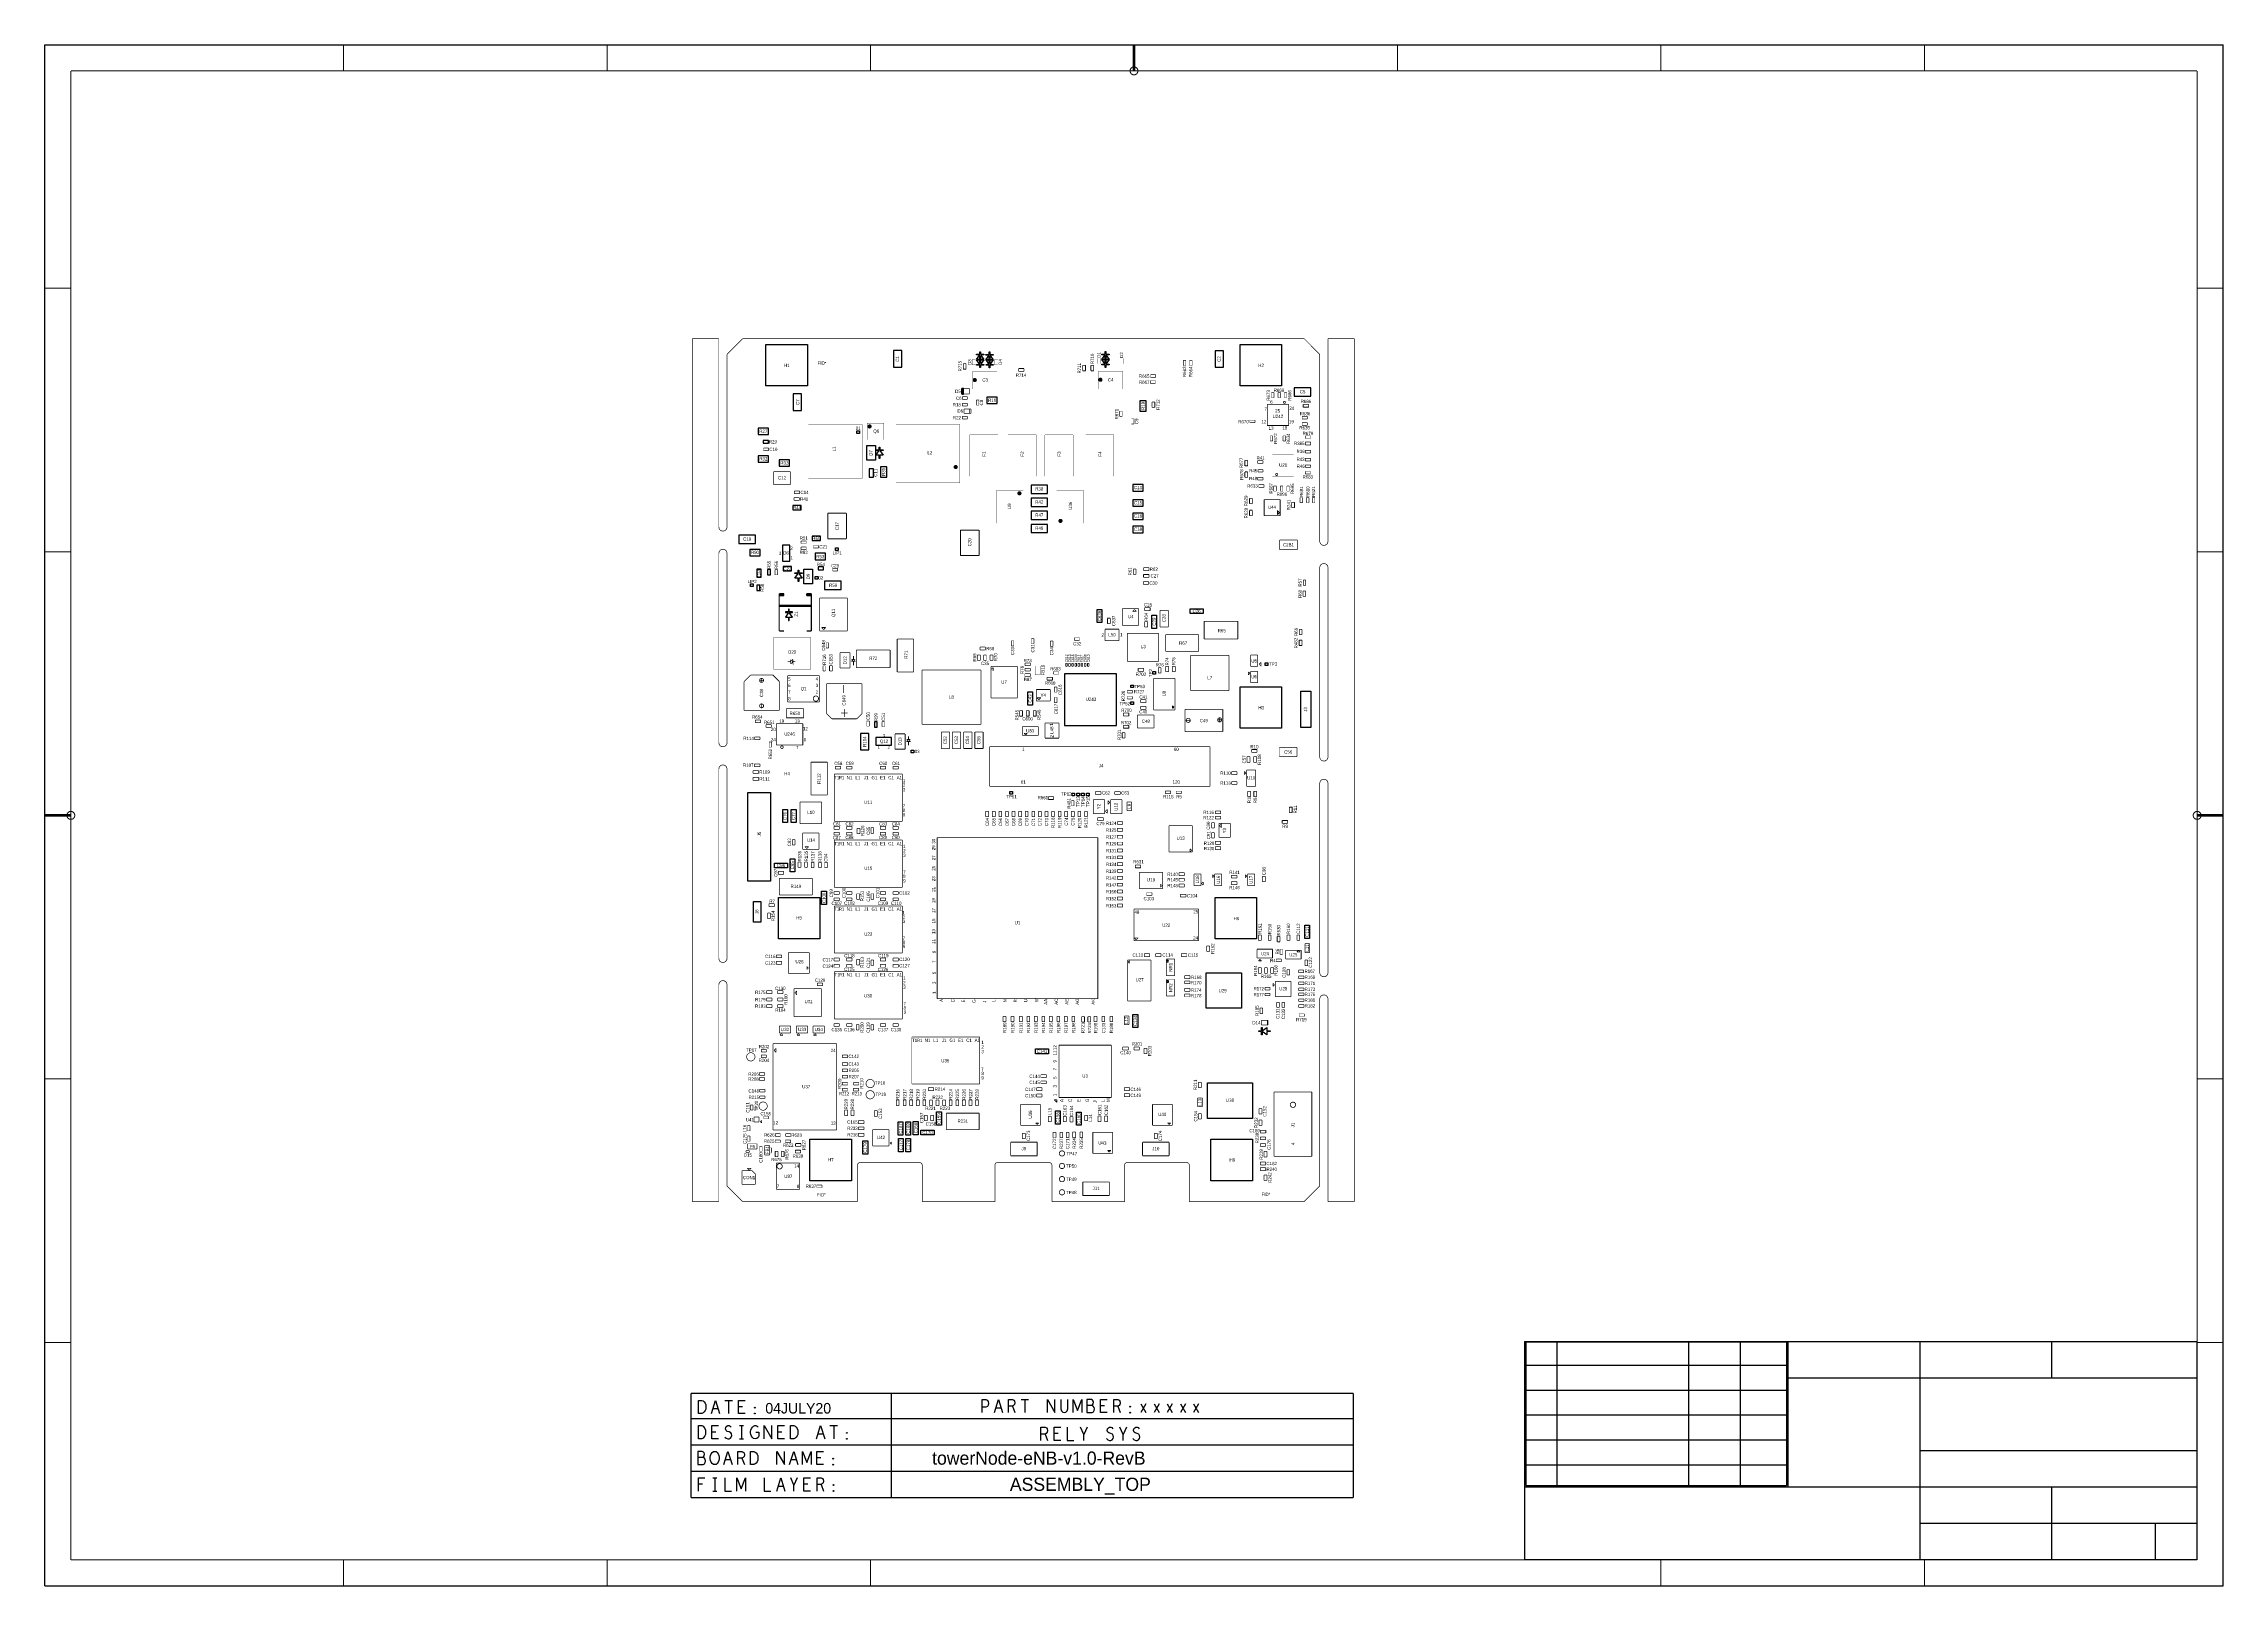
# Model space of a CAD drawing. Extents: x -186 to 234, y -83 to 214.
import ezdxf
from ezdxf.enums import TextEntityAlignment as Align

# ---------------------------------------------------------------- set-up
doc = ezdxf.new("R2010")
doc.units = 0
for name, color, linetype in [('BG_OUTLINE', 253, 'CONTINUOUS'), ('BG_TITLE_BLOCK', 40, 'CONTINUOUS'), ('DF_OUTLINE_DATA', 2, 'CONTINUOUS'), ('PG_ASSEMBLY_TOP', 111, 'CONTINUOUS'), ('RD_ASSEMBLY_TOP', 142, 'CONTINUOUS')]:
    doc.layers.add(name, color=color, linetype=linetype)

msp = doc.modelspace()

# ---------------------------------------------------------------- linework, layer by layer
at = {"layer": 'BG_OUTLINE', "const_width": 0.127}
for points in [[(-56.069205, 157.020311), (-61.149205, 157.020311)], [(-61.149205, 157.020311), (-61.149205, -9.271)], [(-56.069205, 123.277401), (-56.069205, 157.020311)], [(-51.494411, 157.020311), (-54.494405, 154.020291)], [(56.805601, 157.020311), (-51.494411, 157.020311)], [(59.805595, 154.020291), (56.805601, 157.020311)], [(61.380395, 120.527293), (61.380395, 157.020311)], [(61.380395, 157.020311), (66.460395, 157.020311)], [(66.460395, 157.020311), (66.460395, -9.271)], [(-54.494405, 154.020291), (-54.494405, 123.277401)], [(59.805595, 120.527293), (59.805595, 154.020291)], [(-56.069205, 120.737401), (-56.069205, 123.277401)], [(-54.494405, 120.737401), (-54.494405, 123.277401)], [(59.805595, 117.987293), (59.805595, 120.527293)], [(61.380395, 117.987293), (61.380395, 120.527293)], [(-56.069205, 115.657401), (-56.069205, 81.704688)], [(-54.494405, 115.657401), (-54.494405, 113.117401)], [(-54.494405, 113.117401), (-54.494405, 81.704688)], [(59.805595, 112.907293), (59.805595, 110.367293)], [(59.805595, 78.954605), (59.805595, 110.367293)], [(61.380395, 112.907293), (61.380395, 76.414605)], [(-56.069205, 79.164688), (-56.069205, 81.704688)], [(-54.494405, 79.164688), (-54.494405, 81.704688)], [(59.805595, 76.414605), (59.805595, 78.954605)], [(-56.069205, 74.084688), (-56.069205, 40.132)], [(-54.494405, 74.084688), (-54.494405, 71.544688)], [(-54.494405, 71.544688), (-54.494405, 40.132)], [(59.805595, 71.334605), (59.805595, 68.794605)], [(59.805595, 37.381891), (59.805595, 68.794605)], [(61.380395, 71.334605), (61.380395, 68.794605)], [(61.380395, 34.841891), (61.380395, 68.794605)], [(-56.069205, 37.592), (-56.069205, 40.132)], [(-54.494405, 37.592), (-54.494405, 40.132)], [(59.805595, 34.841891), (59.805595, 37.381891)], [(-56.069205, 32.512), (-56.069205, 29.972)], [(-56.069205, -9.271), (-56.069205, 29.972)], [(-54.494405, 32.512), (-54.494405, 29.972)], [(-54.494405, 29.972), (-54.494405, -0.77089)], [(59.805595, 29.761891), (59.805595, 27.221891)], [(61.380395, 29.761891), (61.380395, 27.221891)], [(59.805595, -6.271006), (59.805595, 27.221891)], [(61.380395, -9.271), (61.380395, 27.221891)], [(-54.494405, -0.77089), (-54.494405, -6.271006)], [(-29.344595, -9.271), (-29.344595, -2.279091)], [(-28.836595, -1.771091), (-17.352493, -1.771091)], [(-16.844493, -2.279091), (-16.844493, -9.271)], [(-2.844292, -9.271), (-2.84447, -2.279117)], [(-2.33647, -1.771091), (7.647508, -1.771091)], [(8.155508, -2.279066), (8.155686, -9.271)], [(22.155683, -9.271), (22.155429, -2.279117)], [(22.663429, -1.771091), (34.147506, -1.771091)], [(34.655506, -2.279091), (34.655506, -9.271)], [(-54.494405, -6.271006), (-51.494411, -9.271)], [(56.805398, -9.271), (59.805595, -6.271006)], [(-61.149205, -9.271), (-56.069205, -9.271)], [(-51.494411, -9.271), (-29.344595, -9.271)], [(-16.844493, -9.271), (-2.844292, -9.271)], [(8.155686, -9.271), (22.155683, -9.271)], [(34.655506, -9.271), (56.805398, -9.271)], [(66.460395, -9.271), (61.380395, -9.271)]]:
    msp.add_lwpolyline(points, dxfattribs=at)
for points in [[(-54.494405, 120.737401, -1.000032), (-56.069205, 120.737401)], [(61.380395, 117.987293, -0.999968), (59.805595, 117.987293)], [(-56.069205, 115.657401, -0.999968), (-54.494405, 115.657401)], [(59.805595, 112.907293, -1.000032), (61.380395, 112.907293)], [(-54.494405, 79.164688, -1), (-56.069205, 79.164688)], [(61.380395, 76.414605, -0.999968), (59.805595, 76.414605)], [(-56.069205, 74.084688, -1), (-54.494405, 74.084688)], [(59.805595, 71.334605, -1.000032), (61.380395, 71.334605)], [(-54.494405, 37.592, -1), (-56.069205, 37.592)], [(61.380395, 34.841891, -0.999935), (59.805595, 34.841891)], [(-56.069205, 32.512, -1), (-54.494405, 32.512)], [(59.805595, 29.761891, -1.000065), (61.380395, 29.761891)], [(-29.344595, -2.279091, -0.414214), (-28.836595, -1.771091)], [(-17.352493, -1.771091, -0.414214), (-16.844493, -2.279091)], [(-2.84447, -2.279117, -0.414233), (-2.33647, -1.771091)], [(7.647508, -1.771091, -0.414194), (8.155508, -2.279066)], [(22.155429, -2.279117, -0.414231), (22.663429, -1.771091)], [(34.147506, -1.771091, -0.414214), (34.655506, -2.279091)]]:
    msp.add_lwpolyline(points, format="xyb", dxfattribs=at)
at = {"layer": 'BG_TITLE_BLOCK'}
for points in [[(-186.015909, 213.651313), (233.984089, 213.651313)], [(-186.015909, -83.348601), (-186.015909, 213.651313)], [(233.984089, -83.348601), (233.984089, 213.651313)], [(99.289591, -36.262589), (228.889585, -36.262589)], [(99.289591, -36.262589), (99.289591, -78.262505)], [(99.548188, -36.308309), (149.823195, -36.308309)], [(99.548188, -36.308309), (99.548188, -64.008508)], [(105.498189, -36.308309), (105.498189, -64.008508)], [(130.898189, -36.308309), (130.898189, -64.008508)], [(140.898093, -36.308309), (140.898093, -64.008508)], [(149.823195, -36.308309), (149.823195, -64.008508)], [(150.089591, -36.262589), (150.089591, -64.262508)], [(175.489591, -36.262589), (175.489591, -78.262505)], [(200.889591, -36.262589), (200.889591, -43.262601)], [(228.889585, -36.262589), (228.889585, -78.262505)], [(99.548188, -40.808402), (149.823195, -40.808402)], [(99.548188, -45.608494), (149.823195, -45.608494)], [(150.089591, -43.262601), (228.889585, -43.262601)], [(99.548188, -50.408307), (149.823195, -50.408307)], [(99.548188, -55.208399), (149.823195, -55.208399)], [(175.489591, -57.262497), (228.889585, -57.262497)], [(99.548188, -60.008287), (149.823195, -60.008287)], [(99.289591, -64.262508), (228.889585, -64.262508)], [(99.548188, -64.008508), (149.823195, -64.008508)], [(200.889591, -64.262508), (200.889591, -78.262505)], [(175.489591, -71.262494), (228.889585, -71.262494)], [(220.889601, -71.262494), (220.889601, -78.262505)], [(99.289591, -78.262505), (228.889585, -78.262505)], [(-186.015909, -83.348601), (233.984089, -83.348601)]]:
    msp.add_lwpolyline(points, dxfattribs=at)
for points, const_width in [([(-128.415796, 213.651313), (-128.415796, 208.651297)], 0.199898), ([(-77.615796, 213.651313), (-77.615796, 208.651297)], 0.199898), ([(-26.815796, 213.651313), (-26.815796, 208.651297)], 0.199898), ([(23.984204, 213.651313), (23.984204, 208.651297)], 0.500101), ([(74.784204, 213.651313), (74.784204, 208.651297)], 0.199898), ([(125.584204, 213.651313), (125.584204, 208.651297)], 0.199898), ([(176.384204, 213.651313), (176.384204, 208.651297)], 0.199898), ([(-181.015894, 208.651297), (228.984099, 208.651297)], 0.199898), ([(-181.015894, -78.348611), (-181.015894, 208.651297)], 0.199898), ([(228.984099, -78.348611), (228.984099, 208.651297)], 0.199898), ([(-186.015909, 166.751508), (-181.015894, 166.751508)], 0.199898), ([(233.984089, 166.751508), (228.984099, 166.751508)], 0.199898), ([(-186.015909, 115.951508), (-181.015894, 115.951508)], 0.199898), ([(233.984089, 115.951508), (228.984099, 115.951508)], 0.199898), ([(-186.015909, 65.151508), (-181.015894, 65.151508)], 0.500101), ([(233.984089, 65.151508), (228.984099, 65.151508)], 0.500101), ([(-186.015909, 14.351508), (-181.015894, 14.351508)], 0.199898), ([(233.984089, 14.351508), (228.984099, 14.351508)], 0.199898), ([(-186.015909, -36.448492), (-181.015894, -36.448492)], 0.199898), ([(233.984089, -36.448492), (228.984099, -36.448492)], 0.199898), ([(-181.015894, -78.348611), (228.984099, -78.348611)], 0.199898), ([(-128.415796, -83.348601), (-128.415796, -78.348611)], 0.199898), ([(-77.615796, -83.348601), (-77.615796, -78.348611)], 0.199898), ([(-26.815796, -83.348601), (-26.815796, -78.348611)], 0.199898), ([(125.584204, -83.348601), (125.584204, -78.348611)], 0.199898), ([(176.384204, -83.348601), (176.384204, -78.348611)], 0.199898)]:
    msp.add_lwpolyline(points, dxfattribs=dict(at, const_width=const_width))
at = {"layer": 'BG_TITLE_BLOCK', "const_width": 0.199898}
for points in [[(24.743385, 208.651297, 1.000004), (23.224795, 208.651297)], [(23.224795, 208.651297, 0.999996), (24.743385, 208.651297)], [(-180.256713, 65.151508, 0.999989), (-181.7751, 65.151508)], [(-181.7751, 65.151508, 1.000011), (-180.256713, 65.151508)], [(229.743508, 65.151508, 1.000055), (228.224893, 65.151508)], [(228.224893, 65.151508, 0.999945), (229.743508, 65.151508)]]:
    msp.add_lwpolyline(points, format="xyb", dxfattribs=at)
at = {"layer": 'DF_OUTLINE_DATA', "const_width": 0.254}
for points in [[(-61.407015, -46.247304), (-61.407015, -66.364104)], [(66.253385, -46.247304), (-61.407015, -46.247304)], [(66.253385, -66.364104), (66.253385, -46.247304)], [(-61.407015, -51.124104), (66.253385, -51.124104)], [(-61.407015, -56.204104), (66.253385, -56.204104)], [(-61.407015, -61.284104), (66.253385, -61.284104)], [(-61.407015, -66.364104), (47.279585, -66.364104)], [(47.279585, -66.364104), (66.253385, -66.364104)]]:
    msp.add_lwpolyline(points, dxfattribs=at)
at = {"layer": 'DF_OUTLINE_DATA'}
for points in [[(-59.959215, -50.133504), (-59.959215, -47.593504)], [(-59.959215, -47.593504), (-59.324215, -47.593504)], [(-59.324215, -50.133504), (-59.959215, -50.133504)], [(-59.324215, -47.593504), (-59.070215, -47.720504)], [(-59.070215, -50.006504), (-59.324215, -50.133504)], [(-59.070215, -47.720504), (-58.879715, -47.889897)], [(-58.879715, -49.837289), (-59.070215, -50.006504)], [(-58.879715, -47.889897), (-58.721015, -48.143897)], [(-58.721015, -49.583111), (-58.879715, -49.837289)], [(-58.721015, -48.143897), (-58.594015, -48.440289)], [(-58.594015, -49.286897), (-58.721015, -49.583111)], [(-58.594015, -48.440289), (-58.562215, -48.863504)], [(-58.562215, -48.863504), (-58.594015, -49.286897)], [(-57.514515, -50.133504), (-56.720715, -47.593504)], [(-56.212715, -49.244504), (-57.228715, -49.244504)], [(-56.720715, -47.593504), (-55.927015, -50.133504)], [(-54.911015, -47.593504), (-53.450515, -47.593504)], [(-54.180715, -47.593504), (-54.180715, -50.133504)], [(-52.275715, -50.133504), (-52.275715, -47.593504)], [(-52.275715, -47.593504), (-51.005715, -47.593504)], [(-51.513715, -48.821111), (-52.275715, -48.821111)], [(-51.005715, -50.133504), (-52.275715, -50.133504)], [(-49.164215, -48.948111), (-49.100715, -48.905897)], [(-49.164215, -49.032897), (-49.164215, -48.948111)], [(-49.100715, -49.075289), (-49.164215, -49.032897)], [(-49.164215, -50.091111), (-49.100715, -50.048897)], [(-49.164215, -50.175897), (-49.164215, -50.091111)], [(-49.100715, -50.218111), (-49.164215, -50.175897)], [(-49.100715, -48.905897), (-49.037215, -48.948111)], [(-49.037215, -49.032897), (-49.100715, -49.075289)], [(-49.100715, -50.048897), (-49.037215, -50.091111)], [(-49.037215, -50.175897), (-49.100715, -50.218111)], [(-49.037215, -48.948111), (-49.037215, -49.032897)], [(-49.037215, -50.091111), (-49.037215, -50.175897)], [(-22.824415, -46.354213), (-22.824415, -66.206599)], [(-5.323815, -49.964289), (-5.323815, -47.424289)], [(-5.323815, -47.424289), (-4.561815, -47.424289)], [(-4.561815, -48.906201), (-5.323815, -48.906201)], [(-4.561815, -47.424289), (-4.307815, -47.551289)], [(-4.276115, -48.778897), (-4.561815, -48.906201)], [(-4.307815, -47.551289), (-4.117315, -47.847809)], [(-4.117315, -48.524897), (-4.276115, -48.778897)], [(-4.117315, -47.847809), (-4.053815, -48.186289)], [(-4.053815, -48.186289), (-4.117315, -48.524897)], [(-2.942615, -49.964289), (-2.148815, -47.424289)], [(-1.640815, -49.075289), (-2.656815, -49.075289)], [(-2.148815, -47.424289), (-1.355115, -49.964289)], [(-0.243815, -49.964289), (-0.243815, -47.424289)], [(-0.243815, -47.424289), (0.549885, -47.424289)], [(0.549885, -48.736809), (-0.243815, -48.736809)], [(0.549885, -47.424289), (0.803885, -47.551289)], [(0.772185, -48.609809), (0.549885, -48.736809)], [(0.549885, -48.736809), (1.026185, -49.964289)], [(0.962685, -48.397897), (0.772185, -48.609809)], [(0.803885, -47.551289), (0.962685, -47.720809)], [(0.962685, -47.720809), (1.026185, -48.059289)], [(1.026185, -48.059289), (0.962685, -48.397897)], [(2.200885, -47.424289), (3.661385, -47.424289)], [(2.931185, -47.424289), (2.931185, -49.964289)], [(7.280885, -49.964289), (7.280885, -47.424289)], [(7.280885, -47.424289), (8.741385, -49.964289)], [(8.741385, -49.964289), (8.741385, -47.424289)], [(9.852685, -47.424289), (9.852685, -49.244809)], [(9.852685, -49.244809), (9.979685, -49.625809)], [(9.979685, -49.625809), (10.233685, -49.879809)], [(10.233685, -49.879809), (10.551185, -49.964289)], [(10.551185, -49.964289), (10.868685, -49.879809)], [(10.868685, -49.879809), (11.122685, -49.625809)], [(11.122685, -49.625809), (11.249685, -49.244809)], [(11.249685, -49.244809), (11.249685, -47.424289)], [(12.265685, -49.964289), (12.265685, -47.424289)], [(12.265685, -47.424289), (13.091185, -49.540897)], [(13.091185, -49.540897), (13.916685, -47.424289)], [(13.916685, -47.424289), (13.916685, -49.964289)], [(14.900885, -47.424289), (14.900885, -49.964289)], [(15.758185, -47.424289), (14.900885, -47.424289)], [(15.885185, -48.609809), (14.900885, -48.609809)], [(14.900885, -49.964289), (15.948685, -49.964289)], [(15.980385, -47.551289), (15.758185, -47.424289)], [(15.885185, -48.609809), (16.012185, -48.482809)], [(16.107385, -48.694289), (15.885185, -48.609809)], [(15.948685, -49.964289), (16.170885, -49.794897)], [(16.107385, -47.720809), (15.980385, -47.551289)], [(16.012185, -48.482809), (16.107385, -48.271201)], [(16.170885, -47.974809), (16.107385, -47.720809)], [(16.107385, -48.271201), (16.170885, -47.974809)], [(16.297885, -48.948289), (16.107385, -48.694289)], [(16.170885, -49.794897), (16.297885, -49.540897)], [(16.361385, -49.244809), (16.297885, -48.948289)], [(16.297885, -49.540897), (16.361385, -49.244809)], [(17.536185, -49.964289), (17.536185, -47.424289)], [(17.536185, -47.424289), (18.806185, -47.424289)], [(18.298185, -48.651897), (17.536185, -48.651897)], [(18.806185, -49.964289), (17.536185, -49.964289)], [(20.076185, -49.964289), (20.076185, -47.424289)], [(20.076185, -47.424289), (20.869885, -47.424289)], [(20.869885, -48.736809), (20.076185, -48.736809)], [(20.869885, -47.424289), (21.123885, -47.551289)], [(21.092185, -48.609809), (20.869885, -48.736809)], [(20.869885, -48.736809), (21.346185, -49.964289)], [(21.282685, -48.397897), (21.092185, -48.609809)], [(21.123885, -47.551289), (21.282685, -47.720809)], [(21.282685, -47.720809), (21.346185, -48.059289)], [(21.346185, -48.059289), (21.282685, -48.397897)], [(23.187685, -48.778897), (23.251185, -48.736809)], [(23.187685, -48.863809), (23.187685, -48.778897)], [(23.251185, -48.906201), (23.187685, -48.863809)], [(23.187685, -49.921897), (23.251185, -49.879809)], [(23.187685, -50.006809), (23.187685, -49.921897)], [(23.251185, -50.048897), (23.187685, -50.006809)], [(23.251185, -48.736809), (23.314685, -48.778897)], [(23.314685, -48.863809), (23.251185, -48.906201)], [(23.251185, -49.879809), (23.314685, -49.921897)], [(23.314685, -50.006809), (23.251185, -50.048897)], [(23.314685, -48.778897), (23.314685, -48.863809)], [(23.314685, -49.921897), (23.314685, -50.006809)], [(25.314885, -48.271201), (26.267385, -49.964289)], [(26.267385, -48.271201), (25.314885, -49.964289)], [(27.854885, -48.271201), (28.807385, -49.964289)], [(28.807385, -48.271201), (27.854885, -49.964289)], [(30.394885, -48.271201), (31.347385, -49.964289)], [(31.347385, -48.271201), (30.394885, -49.964289)], [(32.934885, -48.271201), (33.887385, -49.964289)], [(33.887385, -48.271201), (32.934885, -49.964289)], [(36.427385, -48.271201), (35.474885, -49.964289)], [(35.474885, -48.271201), (36.427385, -49.964289)], [(-60.010015, -55.010304), (-60.010015, -52.470304)], [(-60.010015, -52.470304), (-59.375015, -52.470304)], [(-59.375015, -52.470304), (-59.121015, -52.597304)], [(-59.121015, -52.597304), (-58.930515, -52.766697)], [(-58.930515, -52.766697), (-58.771815, -53.020697)], [(-58.771815, -54.459911), (-58.930515, -54.714089)], [(-58.771815, -53.020697), (-58.644815, -53.317089)], [(-58.644815, -54.163697), (-58.771815, -54.459911)], [(-58.644815, -53.317089), (-58.613015, -53.740304)], [(-58.613015, -53.740304), (-58.644815, -54.163697)], [(-57.406515, -55.010304), (-57.406515, -52.470304)], [(-57.406515, -52.470304), (-56.136515, -52.470304)], [(-56.644515, -53.697911), (-57.406515, -53.697911)], [(-54.771315, -53.105304), (-54.707815, -52.808911)], [(-54.676015, -53.401697), (-54.771315, -53.105304)], [(-54.707815, -52.808911), (-54.549015, -52.597304)], [(-54.453815, -53.570911), (-54.676015, -53.401697)], [(-54.549015, -52.597304), (-54.326815, -52.470304)], [(-54.072815, -53.655697), (-54.453815, -53.570911)], [(-54.326815, -52.470304), (-54.104515, -52.470304)], [(-54.104515, -52.470304), (-53.882315, -52.554911)], [(-53.787015, -53.824911), (-54.072815, -53.655697)], [(-53.882315, -52.554911), (-53.691815, -52.766697)], [(-53.628315, -54.079089), (-53.787015, -53.824911)], [(-53.660015, -54.671697), (-53.564815, -54.375304)], [(-53.564815, -54.375304), (-53.628315, -54.079089)], [(-52.072515, -52.470304), (-51.310515, -52.470304)], [(-51.691515, -52.470304), (-51.691515, -55.010304)], [(-49.977015, -53.570911), (-49.913515, -53.317089)], [(-49.977015, -53.867304), (-49.977015, -53.570911)], [(-49.913515, -54.205911), (-49.977015, -53.867304)], [(-49.913515, -53.317089), (-49.786515, -53.020697)], [(-49.786515, -54.502304), (-49.913515, -54.205911)], [(-49.786515, -53.020697), (-49.596015, -52.766697)], [(-49.596015, -54.756304), (-49.786515, -54.502304)], [(-49.596015, -52.766697), (-49.405515, -52.597304)], [(-49.405515, -52.597304), (-49.151515, -52.470304)], [(-49.151515, -52.470304), (-48.929315, -52.470304)], [(-48.961015, -53.740304), (-48.326015, -53.740304)], [(-48.929315, -52.470304), (-48.675315, -52.554911)], [(-48.675315, -52.554911), (-48.484815, -52.724304)], [(-48.326015, -54.502304), (-48.516515, -54.756304)], [(-48.326015, -53.740304), (-48.326015, -54.502304)], [(-47.341815, -55.010304), (-47.341815, -52.470304)], [(-47.341815, -52.470304), (-45.881315, -55.010304)], [(-45.881315, -55.010304), (-45.881315, -52.470304)], [(-44.706515, -55.010304), (-44.706515, -52.470304)], [(-44.706515, -52.470304), (-43.436515, -52.470304)], [(-43.944515, -53.697911), (-44.706515, -53.697911)], [(-42.230015, -55.010304), (-42.230015, -52.470304)], [(-42.230015, -52.470304), (-41.595015, -52.470304)], [(-41.595015, -52.470304), (-41.341015, -52.597304)], [(-41.341015, -52.597304), (-41.150515, -52.766697)], [(-41.150515, -52.766697), (-40.991815, -53.020697)], [(-40.991815, -54.459911), (-41.150515, -54.714089)], [(-40.991815, -53.020697), (-40.864815, -53.317089)], [(-40.864815, -54.163697), (-40.991815, -54.459911)], [(-40.864815, -53.317089), (-40.833015, -53.740304)], [(-40.833015, -53.740304), (-40.864815, -54.163697)], [(-37.245315, -55.010304), (-36.451515, -52.470304)], [(-35.943515, -54.121304), (-36.959515, -54.121304)], [(-36.451515, -52.470304), (-35.657815, -55.010304)], [(-34.641815, -52.470304), (-33.181315, -52.470304)], [(-33.911515, -52.470304), (-33.911515, -55.010304)], [(-31.435015, -53.824911), (-31.371515, -53.782697)], [(-31.435015, -53.909697), (-31.435015, -53.824911)], [(-31.371515, -53.952089), (-31.435015, -53.909697)], [(-31.371515, -53.782697), (-31.308015, -53.824911)], [(-31.308015, -53.909697), (-31.371515, -53.952089)], [(-31.308015, -53.824911), (-31.308015, -53.909697)], [(6.042685, -55.315104), (6.042685, -52.775104)], [(6.042685, -52.775104), (6.836385, -52.775104)], [(6.836385, -54.087497), (6.042685, -54.087497)], [(6.836385, -52.775104), (7.090385, -52.902104)], [(7.058685, -53.960497), (6.836385, -54.087497)], [(6.836385, -54.087497), (7.312685, -55.315104)], [(7.249185, -53.748711), (7.058685, -53.960497)], [(7.090385, -52.902104), (7.249185, -53.071497)], [(7.249185, -53.071497), (7.312685, -53.410104)], [(7.312685, -53.410104), (7.249185, -53.748711)], [(8.582685, -55.315104), (8.582685, -52.775104)], [(8.582685, -52.775104), (9.852685, -52.775104)], [(9.344685, -54.002711), (8.582685, -54.002711)], [(11.122685, -52.775104), (11.122685, -55.315104)], [(14.297685, -54.172104), (13.662685, -52.775104)], [(14.932685, -52.775104), (14.297685, -54.172104)], [(14.297685, -55.315104), (14.297685, -54.172104)], [(18.837885, -53.410104), (18.901385, -53.113711)], [(18.933185, -53.706497), (18.837885, -53.410104)], [(18.901385, -53.113711), (19.060185, -52.902104)], [(19.155385, -53.875711), (18.933185, -53.706497)], [(19.060185, -52.902104), (19.282385, -52.775104)], [(19.536385, -53.960497), (19.155385, -53.875711)], [(19.282385, -52.775104), (19.504685, -52.775104)], [(19.504685, -52.775104), (19.726885, -52.859711)], [(19.822185, -54.129711), (19.536385, -53.960497)], [(19.726885, -52.859711), (19.917385, -53.071497)], [(19.980885, -54.383889), (19.822185, -54.129711)], [(20.044385, -54.680104), (19.980885, -54.383889)], [(21.917685, -54.172104), (21.282685, -52.775104)], [(22.552685, -52.775104), (21.917685, -54.172104)], [(21.917685, -55.315104), (21.917685, -54.172104)], [(23.917885, -53.410104), (23.981385, -53.113711)], [(24.013185, -53.706497), (23.917885, -53.410104)], [(23.981385, -53.113711), (24.140185, -52.902104)], [(24.235385, -53.875711), (24.013185, -53.706497)], [(24.140185, -52.902104), (24.362385, -52.775104)], [(24.616385, -53.960497), (24.235385, -53.875711)], [(24.362385, -52.775104), (24.584685, -52.775104)], [(24.584685, -52.775104), (24.806885, -52.859711)], [(24.902185, -54.129711), (24.616385, -53.960497)], [(24.806885, -52.859711), (24.997385, -53.071497)], [(25.060885, -54.383889), (24.902185, -54.129711)], [(25.124385, -54.680104), (25.060885, -54.383889)], [(-59.273415, -57.431889), (-60.130715, -57.431889)], [(-60.130715, -57.431889), (-60.130715, -59.971889)], [(-59.146415, -58.617409), (-60.130715, -58.617409)], [(-59.375015, -55.010304), (-60.010015, -55.010304)], [(-59.121015, -54.883304), (-59.375015, -55.010304)], [(-59.051215, -57.558889), (-59.273415, -57.431889)], [(-59.146415, -58.617409), (-59.019415, -58.490409)], [(-58.924215, -58.701889), (-59.146415, -58.617409)], [(-58.930515, -54.714089), (-59.121015, -54.883304)], [(-58.924215, -57.728409), (-59.051215, -57.558889)], [(-59.019415, -58.490409), (-58.924215, -58.278801)], [(-58.860715, -57.982409), (-58.924215, -57.728409)], [(-58.924215, -58.278801), (-58.860715, -57.982409)], [(-58.733715, -58.955889), (-58.924215, -58.701889)], [(-57.717715, -58.532497), (-57.654215, -58.193889)], [(-57.717715, -58.871409), (-57.717715, -58.532497)], [(-57.654215, -58.193889), (-57.527215, -57.897497)], [(-57.527215, -57.897497), (-57.336715, -57.643497)], [(-56.136515, -55.010304), (-57.406515, -55.010304)], [(-57.336715, -57.643497), (-57.114415, -57.474409)], [(-57.114415, -57.474409), (-56.860415, -57.431889)], [(-56.860415, -57.431889), (-56.606415, -57.474409)], [(-56.606415, -57.474409), (-56.384215, -57.643497)], [(-56.384215, -57.643497), (-56.193715, -57.897497)], [(-56.193715, -57.897497), (-56.066715, -58.193889)], [(-56.066715, -58.193889), (-56.003215, -58.532497)], [(-56.003215, -58.532497), (-56.003215, -58.871409)], [(-55.114215, -59.971889), (-54.320415, -57.431889)], [(-54.898315, -54.671697), (-54.644315, -54.883304)], [(-54.644315, -54.883304), (-54.358515, -55.010304)], [(-54.358515, -55.010304), (-54.104515, -55.010304)], [(-54.320415, -57.431889), (-53.526715, -59.971889)], [(-54.104515, -55.010304), (-53.850515, -54.883304)], [(-53.850515, -54.883304), (-53.660015, -54.671697)], [(-52.415415, -59.971889), (-52.415415, -57.431889)], [(-52.415415, -57.431889), (-51.621715, -57.431889)], [(-51.621715, -58.744409), (-52.415415, -58.744409)], [(-52.072515, -55.010304), (-51.310515, -55.010304)], [(-51.621715, -57.431889), (-51.367715, -57.558889)], [(-51.399415, -58.617409), (-51.621715, -58.744409)], [(-51.621715, -58.744409), (-51.145415, -59.971889)], [(-51.208915, -58.405497), (-51.399415, -58.617409)], [(-51.367715, -57.558889), (-51.208915, -57.728409)], [(-51.208915, -57.728409), (-51.145415, -58.066889)], [(-51.145415, -58.066889), (-51.208915, -58.405497)], [(-49.938915, -59.971889), (-49.938915, -57.431889)], [(-49.938915, -57.431889), (-49.303915, -57.431889)], [(-49.373815, -54.925697), (-49.596015, -54.756304)], [(-49.056315, -55.010304), (-49.373815, -54.925697)], [(-49.303915, -57.431889), (-49.049915, -57.558889)], [(-48.738815, -54.925697), (-49.056315, -55.010304)], [(-49.049915, -57.558889), (-48.859415, -57.728409)], [(-48.859415, -57.728409), (-48.700715, -57.982409)], [(-48.516515, -54.756304), (-48.738815, -54.925697)], [(-48.700715, -57.982409), (-48.573715, -58.278801)], [(-48.573715, -58.278801), (-48.541915, -58.701889)], [(-48.541915, -58.701889), (-48.573715, -59.125409)], [(-44.890715, -59.971889), (-44.890715, -57.431889)], [(-44.890715, -57.431889), (-43.430215, -59.971889)], [(-43.436515, -55.010304), (-44.706515, -55.010304)], [(-43.430215, -59.971889), (-43.430215, -57.431889)], [(-42.414215, -59.971889), (-41.620415, -57.431889)], [(-41.595015, -55.010304), (-42.230015, -55.010304)], [(-41.620415, -57.431889), (-40.826715, -59.971889)], [(-41.341015, -54.883304), (-41.595015, -55.010304)], [(-41.150515, -54.714089), (-41.341015, -54.883304)], [(-39.905915, -59.971889), (-39.905915, -57.431889)], [(-39.905915, -57.431889), (-39.080415, -59.548497)], [(-39.080415, -59.548497), (-38.254915, -57.431889)], [(-38.254915, -57.431889), (-38.254915, -59.971889)], [(-37.175415, -59.971889), (-37.175415, -57.431889)], [(-37.175415, -57.431889), (-35.905415, -57.431889)], [(-36.413415, -58.659497), (-37.175415, -58.659497)], [(-34.063915, -58.786497), (-34.000415, -58.744409)], [(-34.063915, -58.871409), (-34.063915, -58.786497)], [(-34.000415, -58.744409), (-33.936915, -58.786497)], [(-33.936915, -58.786497), (-33.936915, -58.871409)], [(-31.435015, -54.967911), (-31.371515, -54.925697)], [(-31.435015, -55.052697), (-31.435015, -54.967911)], [(-31.371515, -55.094911), (-31.435015, -55.052697)], [(-31.371515, -54.925697), (-31.308015, -54.967911)], [(-31.308015, -55.052697), (-31.371515, -55.094911)], [(-31.308015, -54.967911), (-31.308015, -55.052697)], [(9.852685, -55.315104), (8.582685, -55.315104)], [(11.122685, -55.315104), (12.392685, -55.315104)], [(18.710885, -54.976497), (18.964885, -55.188104)], [(18.964885, -55.188104), (19.250685, -55.315104)], [(19.250685, -55.315104), (19.504685, -55.315104)], [(19.504685, -55.315104), (19.758685, -55.188104)], [(19.758685, -55.188104), (19.949185, -54.976497)], [(19.949185, -54.976497), (20.044385, -54.680104)], [(23.790885, -54.976497), (24.044885, -55.188104)], [(24.044885, -55.188104), (24.330685, -55.315104)], [(24.330685, -55.315104), (24.584685, -55.315104)], [(24.584685, -55.315104), (24.838685, -55.188104)], [(24.838685, -55.188104), (25.029185, -54.976497)], [(25.029185, -54.976497), (25.124385, -54.680104)], [(-60.130715, -59.971889), (-59.082915, -59.971889)], [(-59.965615, -65.068704), (-59.965615, -62.528704)], [(-59.965615, -62.528704), (-58.759115, -62.528704)], [(-59.082915, -59.971889), (-58.860715, -59.802497)], [(-58.860715, -59.802497), (-58.733715, -59.548497)], [(-58.670215, -59.252409), (-58.733715, -58.955889)], [(-58.733715, -59.548497), (-58.670215, -59.252409)], [(-57.654215, -59.209889), (-57.717715, -58.871409)], [(-57.527215, -59.506409), (-57.654215, -59.209889)], [(-57.336715, -59.760409), (-57.527215, -59.506409)], [(-57.114415, -59.929497), (-57.336715, -59.760409)], [(-57.203315, -62.528704), (-56.441315, -62.528704)], [(-56.860415, -59.971889), (-57.114415, -59.929497)], [(-56.606415, -59.929497), (-56.860415, -59.971889)], [(-56.822315, -62.528704), (-56.822315, -65.068704)], [(-56.384215, -59.760409), (-56.606415, -59.929497)], [(-56.193715, -59.506409), (-56.384215, -59.760409)], [(-56.066715, -59.209889), (-56.193715, -59.506409)], [(-56.003215, -58.871409), (-56.066715, -59.209889)], [(-54.917315, -62.528704), (-54.917315, -65.068704)], [(-53.812415, -59.082889), (-54.828415, -59.082889)], [(-52.567815, -65.068704), (-52.567815, -62.528704)], [(-52.567815, -62.528704), (-51.742315, -64.645311)], [(-51.742315, -64.645311), (-50.916815, -62.528704)], [(-50.916815, -62.528704), (-50.916815, -65.068704)], [(-49.303915, -59.971889), (-49.938915, -59.971889)], [(-49.049915, -59.844889), (-49.303915, -59.971889)], [(-48.859415, -59.675801), (-49.049915, -59.844889)], [(-48.700715, -59.421497), (-48.859415, -59.675801)], [(-48.573715, -59.125409), (-48.700715, -59.421497)], [(-47.297315, -62.528704), (-47.297315, -65.068704)], [(-44.916115, -65.068704), (-44.122315, -62.528704)], [(-44.122315, -62.528704), (-43.328615, -65.068704)], [(-41.582315, -63.925704), (-42.217315, -62.528704)], [(-41.112415, -59.082889), (-42.128415, -59.082889)], [(-40.947315, -62.528704), (-41.582315, -63.925704)], [(-39.677315, -65.068704), (-39.677315, -62.528704)], [(-39.677315, -62.528704), (-38.407315, -62.528704)], [(-35.905415, -59.971889), (-37.175415, -59.971889)], [(-37.137315, -65.068704), (-37.137315, -62.528704)], [(-37.137315, -62.528704), (-36.343615, -62.528704)], [(-36.343615, -62.528704), (-36.089615, -62.655704)], [(-36.089615, -62.655704), (-35.930815, -62.825097)], [(-35.930815, -62.825097), (-35.867315, -63.163704)], [(-34.000415, -58.913801), (-34.063915, -58.871409)], [(-34.063915, -59.929497), (-34.000415, -59.887409)], [(-34.063915, -60.014409), (-34.063915, -59.929497)], [(-34.000415, -60.056497), (-34.063915, -60.014409)], [(-33.936915, -58.871409), (-34.000415, -58.913801)], [(-34.000415, -59.887409), (-33.936915, -59.929497)], [(-33.936915, -60.014409), (-34.000415, -60.056497)], [(-33.936915, -59.929497), (-33.936915, -60.014409)], [(-59.203615, -63.756311), (-59.965615, -63.756311)], [(-57.203315, -65.068704), (-56.441315, -65.068704)], [(-54.917315, -65.068704), (-53.647315, -65.068704)], [(-47.297315, -65.068704), (-46.027315, -65.068704)], [(-43.614315, -64.179704), (-44.630315, -64.179704)], [(-41.582315, -65.068704), (-41.582315, -63.925704)], [(-38.915315, -63.756311), (-39.677315, -63.756311)], [(-38.407315, -65.068704), (-39.677315, -65.068704)], [(-36.343615, -63.841097), (-37.137315, -63.841097)], [(-36.121315, -63.714097), (-36.343615, -63.841097)], [(-36.343615, -63.841097), (-35.867315, -65.068704)], [(-35.930815, -63.502311), (-36.121315, -63.714097)], [(-35.867315, -63.163704), (-35.930815, -63.502311)], [(-34.025815, -63.883311), (-33.962315, -63.841097)], [(-34.025815, -63.968097), (-34.025815, -63.883311)], [(-33.962315, -64.010489), (-34.025815, -63.968097)], [(-34.025815, -65.026311), (-33.962315, -64.984097)], [(-34.025815, -65.111097), (-34.025815, -65.026311)], [(-33.962315, -65.153311), (-34.025815, -65.111097)], [(-33.962315, -63.841097), (-33.898815, -63.883311)], [(-33.898815, -63.968097), (-33.962315, -64.010489)], [(-33.962315, -64.984097), (-33.898815, -65.026311)], [(-33.898815, -65.111097), (-33.962315, -65.153311)], [(-33.898815, -63.883311), (-33.898815, -63.968097)], [(-33.898815, -65.026311), (-33.898815, -65.111097)]]:
    msp.add_lwpolyline(points, dxfattribs=at)
at = {"layer": 'PG_ASSEMBLY_TOP'}
for points in [[(-46.983117, 147.940293), (-46.983117, 155.940303), (-38.983107, 155.940303), (-38.983107, 147.940293)], [(44.456604, 147.940293), (44.456604, 155.940303), (52.456588, 155.940303), (52.456588, 147.940293)], [(-29.431971, 138.7856), (-29.431971, 139.2936), (-28.923971, 139.2936), (-28.923971, 138.7856)], [(-33.542707, 116.218995), (-33.542707, 116.726995), (-33.034707, 116.726995), (-33.034707, 116.218995)], [(-49.978996, 109.252309), (-49.978996, 109.760309), (-49.470996, 109.760309), (-49.470996, 109.252309)], [(-37.476913, 110.699601), (-37.476913, 111.207601), (-36.968913, 111.207601), (-36.968913, 110.699601)], [(16.875303, 104.845612), (17.795291, 104.845612), (17.795291, 102.305612), (16.875303, 102.305612)], [(28.348, 101.201195), (27.427987, 101.201195), (27.427987, 103.741195), (28.348, 103.741195)], [(37.326595, 104.980994), (37.326595, 104.060981), (34.786595, 104.060981), (34.786595, 104.980994)], [(27.627605, 92.3544), (27.627605, 92.8624), (28.135605, 92.8624), (28.135605, 92.3544)], [(49.772595, 94.580202), (49.772595, 94.072202), (49.264595, 94.072202), (49.264595, 94.580202)], [(3.507994, 88.950597), (4.428007, 88.950597), (4.428007, 86.410597), (3.507994, 86.410597)], [(23.388625, 89.773811), (23.388625, 90.281811), (23.896625, 90.281811), (23.896625, 89.773811)], [(44.456604, 81.938393), (44.456604, 89.938403), (52.456588, 89.938403), (52.456588, 81.938393)], [(56.163489, 89.0651), (58.068489, 89.0651), (58.068489, 82.0801), (56.163489, 82.0801)], [(23.387609, 86.522611), (23.387609, 87.030611), (23.895609, 87.030611), (23.895609, 86.522611)], [(-18.966866, 77.195375), (-18.966866, 77.703375), (-18.458866, 77.703375), (-18.458866, 77.195375)], [(-46.106613, 52.487805), (-50.475413, 52.487805), (-50.475413, 69.556605), (-46.106613, 69.556605)], [(0.06317, 69.27088), (0.06317, 69.77888), (0.57117, 69.77888), (0.57117, 69.27088)], [(12.030989, 68.9356), (12.030989, 69.4436), (12.538989, 69.4436), (12.538989, 68.9356)], [(12.945389, 68.9356), (12.945389, 69.4436), (13.453389, 69.4436), (13.453389, 68.9356)], [(13.859789, 68.9356), (13.859789, 69.4436), (14.367789, 69.4436), (14.367789, 68.9356)], [(14.850389, 68.9356), (14.850389, 69.4436), (15.358389, 69.4436), (15.358389, 68.9356)], [(-42.833011, 63.754), (-43.752999, 63.754), (-43.752999, 66.294), (-42.833011, 66.294)], [(-41.182011, 63.754), (-42.101999, 63.754), (-42.101999, 66.294), (-41.182011, 66.294)], [(-42.810405, 55.029608), (-45.350405, 55.029608), (-45.350405, 55.949596), (-42.810405, 55.949596)], [(-41.383204, 54.267887), (-42.303116, 54.267887), (-42.303116, 56.807887), (-41.383204, 56.807887)], [(-36.257205, 50.5206), (-35.337217, 50.5206), (-35.337217, 47.9806), (-36.257205, 47.9806)], [(-47.948113, 44.581597), (-49.395913, 44.581597), (-49.395913, 48.569397), (-47.948113, 48.569397)], [(-44.570117, 41.339008), (-44.570117, 49.338992), (-36.570107, 49.338992), (-36.570107, 41.339008)], [(39.610589, 41.339008), (39.610589, 49.338992), (47.610598, 49.338992), (47.610598, 41.339008)], [(57.855383, 41.4528), (56.935395, 41.4528), (56.935395, 43.9928), (57.855383, 43.9928)], [(37.920193, 28.011603), (37.920193, 34.811691), (44.720002, 34.811691), (44.720002, 28.011603)], [(23.785601, 26.797), (24.705589, 26.797), (24.705589, 24.257), (23.785601, 24.257)], [(7.509789, 20.144994), (7.509789, 19.224981), (4.969789, 19.224981), (4.969789, 20.144994)], [(46.863991, 6.711899), (38.163881, 6.711899), (38.163881, 13.591794), (46.863991, 13.591794)], [(-21.498509, 6.061202), (-20.578521, 6.061202), (-20.578521, 3.521202), (-21.498509, 3.521202)], [(-20.022312, 6.061202), (-19.102324, 6.061202), (-19.102324, 3.521202), (-20.022312, 3.521202)], [(-18.578805, 6.1214), (-17.658817, 6.1214), (-17.658817, 3.5814), (-18.578805, 3.5814)], [(-14.553413, 4.495013), (-14.553413, 3.575025), (-17.093413, 3.575025), (-17.093413, 4.495013)], [(-14.077696, 5.454091), (-14.077696, 7.994091), (-13.157708, 7.994091), (-13.157708, 5.454091)], [(8.830793, 8.186903), (9.750781, 8.186903), (9.750781, 5.646903), (8.830793, 5.646903)], [(12.888798, 7.967497), (13.808812, 7.967497), (13.808812, 5.427497), (12.888798, 5.427497)], [(-38.494411, -5.269992), (-38.494411, 2.729992), (-30.494402, 2.729992), (-30.494402, -5.269992)], [(-28.281605, 2.413), (-27.361617, 2.413), (-27.361617, -0.127), (-28.281605, -0.127)], [(-20.503617, 0.3302), (-21.423605, 0.3302), (-21.423605, 2.8702), (-20.503617, 2.8702)], [(-19.081217, 0.3302), (-20.001205, 0.3302), (-20.001205, 2.8702), (-19.081217, 2.8702)], [(38.805383, -5.269992), (38.805383, 2.729992), (46.805393, 2.729992), (46.805393, -5.269992)]]:
    msp.add_lwpolyline(points, close=True, dxfattribs=at)
for points in [[(-22.376105, 154.733193), (-22.376105, 151.533403)], [(-20.775905, 154.733193), (-22.376105, 154.733193)], [(-22.376105, 151.533403), (-20.775905, 151.533403)], [(-20.775905, 151.533403), (-20.775905, 154.733193)], [(-6.370015, 153.890497), (-6.370015, 154.017497)], [(-6.370015, 154.017497), (-5.735015, 154.017497)], [(-6.370015, 152.990601), (-5.735015, 153.890497)], [(-5.735015, 153.890497), (-6.370015, 153.890497)], [(-5.735015, 152.990601), (-6.370015, 152.990601)], [(-5.722112, 152.085497), (-6.357112, 152.985495)], [(-6.357112, 152.985495), (-5.722112, 152.985495)], [(-6.357112, 151.958497), (-6.357112, 152.085497)], [(-6.357112, 152.085497), (-5.722112, 152.085497)], [(-5.722112, 151.958497), (-6.357112, 151.958497)], [(-5.735015, 154.525497), (-5.608015, 154.525497)], [(-5.735015, 154.017497), (-5.735015, 154.525497)], [(-5.735015, 152.355601), (-5.735015, 152.990601)], [(-5.608015, 152.355601), (-5.735015, 152.355601)], [(-5.722112, 152.985495), (-5.722112, 153.620495)], [(-5.722112, 153.620495), (-5.595112, 153.620495)], [(-5.722112, 151.450497), (-5.722112, 151.958497)], [(-5.595112, 151.450497), (-5.722112, 151.450497)], [(-5.608015, 154.525497), (-5.608015, 154.017497)], [(-5.608015, 154.017497), (-4.973015, 154.017497)], [(-4.973015, 153.890497), (-5.608015, 153.890497)], [(-5.608015, 153.890497), (-4.973015, 152.990601)], [(-4.973015, 152.990601), (-5.608015, 152.990601)], [(-5.608015, 152.990601), (-5.608015, 152.355601)], [(-5.595112, 153.620495), (-5.595112, 152.985495)], [(-5.595112, 152.985495), (-4.960112, 152.985495)], [(-4.960112, 152.985495), (-5.595112, 152.085497)], [(-5.595112, 152.085497), (-4.960112, 152.085497)], [(-4.960112, 151.958497), (-5.595112, 151.958497)], [(-5.595112, 151.958497), (-5.595112, 151.450497)], [(-4.973015, 154.017497), (-4.973015, 153.890497)], [(-4.960112, 152.085497), (-4.960112, 151.958497)], [(-4.565396, 153.864589), (-4.565396, 153.991589)], [(-4.565396, 153.991589), (-3.930396, 153.991589)], [(-4.565396, 152.964591), (-3.930396, 153.864589)], [(-3.930396, 153.864589), (-4.565396, 153.864589)], [(-3.930396, 152.964591), (-4.565396, 152.964591)], [(-3.917417, 152.059589), (-4.552417, 152.959587)], [(-4.552417, 152.959587), (-3.917417, 152.959587)], [(-4.552417, 151.932589), (-4.552417, 152.059589)], [(-4.552417, 152.059589), (-3.917417, 152.059589)], [(-3.917417, 151.932589), (-4.552417, 151.932589)], [(-3.930396, 154.499589), (-3.803396, 154.499589)], [(-3.930396, 153.991589), (-3.930396, 154.499589)], [(-3.930396, 152.329591), (-3.930396, 152.964591)], [(-3.803396, 152.329591), (-3.930396, 152.329591)], [(-3.917417, 152.959587), (-3.917417, 153.594587)], [(-3.917417, 153.594587), (-3.790417, 153.594587)], [(-3.917417, 151.424589), (-3.917417, 151.932589)], [(-3.790417, 151.424589), (-3.917417, 151.424589)], [(-3.803396, 154.499589), (-3.803396, 153.991589)], [(-3.803396, 153.991589), (-3.168396, 153.991589)], [(-3.168396, 153.864589), (-3.803396, 153.864589)], [(-3.803396, 153.864589), (-3.168396, 152.964591)], [(-3.168396, 152.964591), (-3.803396, 152.964591)], [(-3.803396, 152.964591), (-3.803396, 152.329591)], [(-3.790417, 153.594587), (-3.790417, 152.959587)], [(-3.790417, 152.959587), (-3.155417, 152.959587)], [(-3.155417, 152.959587), (-3.790417, 152.059589)], [(-3.790417, 152.059589), (-3.155417, 152.059589)], [(-3.155417, 151.932589), (-3.790417, 151.932589)], [(-3.790417, 151.932589), (-3.790417, 151.424589)], [(-3.168396, 153.991589), (-3.168396, 153.864589)], [(-3.155417, 152.059589), (-3.155417, 151.932589)], [(17.775199, 153.905509), (17.775199, 154.032509)], [(17.775199, 154.032509), (18.410199, 154.032509)], [(17.775199, 153.005511), (18.410199, 153.905509)], [(18.410199, 153.905509), (17.775199, 153.905509)], [(18.410199, 153.005511), (17.775199, 153.005511)], [(18.423204, 152.100509), (17.788204, 153.000507)], [(17.788204, 153.000507), (18.423204, 153.000507)], [(17.788204, 151.973509), (17.788204, 152.100509)], [(17.788204, 152.100509), (18.423204, 152.100509)], [(18.423204, 151.973509), (17.788204, 151.973509)], [(18.410199, 154.540509), (18.537199, 154.540509)], [(18.410199, 154.032509), (18.410199, 154.540509)], [(18.410199, 152.370511), (18.410199, 153.005511)], [(18.537199, 152.370511), (18.410199, 152.370511)], [(18.423204, 153.000507), (18.423204, 153.635507)], [(18.423204, 153.635507), (18.550204, 153.635507)], [(18.423204, 151.465509), (18.423204, 151.973509)], [(18.550204, 151.465509), (18.423204, 151.465509)], [(18.537199, 154.540509), (18.537199, 154.032509)], [(18.537199, 154.032509), (19.172199, 154.032509)], [(19.172199, 153.905509), (18.537199, 153.905509)], [(18.537199, 153.905509), (19.172199, 153.005511)], [(19.172199, 153.005511), (18.537199, 153.005511)], [(18.537199, 153.005511), (18.537199, 152.370511)], [(18.550204, 153.635507), (18.550204, 153.000507)], [(18.550204, 153.000507), (19.185204, 153.000507)], [(19.185204, 153.000507), (18.550204, 152.100509)], [(18.550204, 152.100509), (19.185204, 152.100509)], [(19.185204, 151.973509), (18.550204, 151.973509)], [(18.550204, 151.973509), (18.550204, 151.465509)], [(19.172199, 154.032509), (19.172199, 153.905509)], [(19.185204, 152.100509), (19.185204, 151.973509)], [(41.250895, 154.711095), (39.650695, 154.711095)], [(39.650695, 154.711095), (39.650695, 151.511305)], [(39.650695, 151.511305), (41.250895, 151.511305)], [(41.250895, 151.511305), (41.250895, 154.711095)], [(-9.223197, 147.426401), (-9.223197, 146.326403)], [(-8.923198, 147.426401), (-9.223197, 147.426401)], [(-8.923198, 146.326403), (-8.923198, 147.426401)], [(58.094118, 147.545908), (54.894328, 147.545908)], [(54.894328, 147.545908), (54.894328, 145.945708)], [(58.094118, 145.945708), (58.094118, 147.545908)], [(-41.730905, 146.405295), (-41.730905, 143.205505)], [(-40.130705, 146.405295), (-41.730905, 146.405295)], [(-41.730905, 143.205505), (-40.130705, 143.205505)], [(-40.130705, 143.205505), (-40.130705, 146.405295)], [(-9.223197, 146.326403), (-8.923198, 146.326403)], [(-2.399005, 145.760694), (-4.399001, 145.760694)], [(-4.399001, 145.760694), (-4.399001, 144.510506)], [(-4.399001, 144.510506), (-2.399005, 144.510506)], [(-2.399005, 144.510506), (-2.399005, 145.760694)], [(25.093701, 145.043398), (25.093701, 143.043402)], [(26.343889, 145.043398), (25.093701, 145.043398)], [(25.093701, 143.043402), (26.343889, 143.043402)], [(26.343889, 143.043402), (26.343889, 145.043398)], [(54.894328, 145.945708), (58.094118, 145.945708)], [(-46.509407, 139.791694), (-48.509403, 139.791694)], [(-48.509403, 139.791694), (-48.509403, 138.541506)], [(-46.509407, 138.541506), (-46.509407, 139.791694)], [(-48.509403, 138.541506), (-46.509407, 138.541506)], [(-46.476412, 137.404602), (-47.526397, 137.404602)], [(-47.526397, 137.404602), (-47.526397, 136.864598)], [(-47.526397, 136.864598), (-46.476412, 136.864598)], [(-46.476412, 136.864598), (-46.476412, 137.404602)], [(-27.53868, 136.436049), (-25.838861, 136.436049)], [(-27.53868, 133.586271), (-27.53868, 136.436049)], [(-25.838861, 136.436049), (-25.838861, 133.586271)], [(-25.779476, 135.46455), (-25.779476, 135.59155)], [(-25.779476, 135.59155), (-25.144476, 135.59155)], [(-25.779476, 134.564653), (-25.144476, 135.46455)], [(-25.144476, 135.46455), (-25.779476, 135.46455)], [(-25.144476, 134.564653), (-25.779476, 134.564653)], [(-25.144476, 136.09955), (-25.017476, 136.09955)], [(-25.144476, 135.59155), (-25.144476, 136.09955)], [(-25.144476, 133.929653), (-25.144476, 134.564653)], [(-25.017476, 136.09955), (-25.017476, 135.59155)], [(-25.017476, 135.59155), (-24.382476, 135.59155)], [(-24.382476, 135.46455), (-25.017476, 135.46455)], [(-25.017476, 135.46455), (-24.382476, 134.564653)], [(-24.382476, 134.564653), (-25.017476, 134.564653)], [(-25.017476, 134.564653), (-25.017476, 133.929653)], [(-24.382476, 135.59155), (-24.382476, 135.46455)], [(-46.475599, 134.457694), (-48.475595, 134.457694)], [(-48.475595, 134.457694), (-48.475595, 133.207506)], [(-48.475595, 133.207506), (-46.475599, 133.207506)], [(-46.475599, 133.207506), (-46.475599, 134.457694)], [(-42.420007, 133.695694), (-44.420003, 133.695694)], [(-44.420003, 133.695694), (-44.420003, 132.445506)], [(-44.420003, 132.445506), (-42.420007, 132.445506)], [(-42.420007, 132.445506), (-42.420007, 133.695694)], [(-25.838861, 133.586271), (-27.53868, 133.586271)], [(-26.243255, 131.92252), (-27.068247, 131.92252)], [(-27.068247, 131.92252), (-27.068247, 130.32232)], [(-26.243255, 130.32232), (-26.243255, 131.92252)], [(-25.017476, 133.929653), (-25.144476, 133.929653)], [(-24.911025, 132.361178), (-24.911025, 130.361182)], [(-23.660837, 132.361178), (-24.911025, 132.361178)], [(-24.911025, 130.361182), (-23.660837, 130.361182)], [(-23.660837, 130.361182), (-23.660837, 132.361178)], [(-27.068247, 130.32232), (-26.243255, 130.32232)], [(7.327189, 128.825193), (4.127297, 128.825193)], [(4.127297, 128.825193), (4.127297, 127.224993)], [(4.127297, 127.224993), (7.327189, 127.224993)], [(7.327189, 126.3015), (4.127297, 126.3015)], [(4.127297, 126.3015), (4.127297, 124.7013)], [(7.327189, 127.224993), (7.327189, 128.825193)], [(7.327189, 124.7013), (7.327189, 126.3015)], [(25.753593, 128.905), (23.753597, 128.905)], [(23.753597, 128.905), (23.753597, 127.654812)], [(23.753597, 127.654812), (25.753593, 127.654812)], [(25.753593, 127.654812), (25.753593, 128.905)], [(-40.208403, 124.880091), (-41.808603, 124.880091)], [(-41.808603, 124.880091), (-41.808603, 124.055099)], [(-41.808603, 124.055099), (-40.208403, 124.055099)], [(-40.208403, 124.055099), (-40.208403, 124.880091)], [(4.127297, 124.7013), (7.327189, 124.7013)], [(7.327189, 123.7615), (4.127297, 123.7615)], [(4.127297, 123.7615), (4.127297, 122.1613)], [(4.127297, 122.1613), (7.327189, 122.1613)], [(7.327189, 122.1613), (7.327189, 123.7615)], [(25.753593, 125.974094), (23.753597, 125.974094)], [(23.753597, 125.974094), (23.753597, 124.723906)], [(23.753597, 124.723906), (25.753593, 124.723906)], [(25.753593, 123.434094), (23.753597, 123.434094)], [(23.753597, 123.434094), (23.753597, 122.183906)], [(23.753597, 122.183906), (25.753593, 122.183906)], [(25.753593, 124.723906), (25.753593, 125.974094)], [(25.753593, 122.183906), (25.753593, 123.434094)], [(-48.982909, 119.1641), (-52.1827, 119.1641)], [(-52.1827, 119.1641), (-52.1827, 117.5639)], [(-48.982909, 117.5639), (-48.982909, 119.1641)], [(-36.455096, 118.958589), (-38.055296, 118.958589)], [(-38.055296, 118.958589), (-38.055296, 118.133597)], [(-38.055296, 118.133597), (-36.455096, 118.133597)], [(-36.455096, 118.133597), (-36.455096, 118.958589)], [(7.327189, 121.2469), (4.127297, 121.2469)], [(4.127297, 121.2469), (4.127297, 119.6467)], [(4.127297, 119.6467), (7.327189, 119.6467)], [(7.327189, 119.6467), (7.327189, 121.2469)], [(25.753593, 120.894094), (23.753597, 120.894094)], [(23.753597, 120.894094), (23.753597, 119.643906)], [(23.753597, 119.643906), (25.753593, 119.643906)], [(25.753593, 119.643906), (25.753593, 120.894094)], [(-52.1827, 117.5639), (-48.982909, 117.5639)], [(-48.102901, 116.416506), (-50.102897, 116.416506)], [(-50.102897, 116.416506), (-50.102897, 115.166292)], [(-50.102897, 115.166292), (-48.102901, 115.166292)], [(-48.102901, 115.166292), (-48.102901, 116.416506)], [(-43.814492, 117.206801), (-43.814492, 114.158801)], [(-42.392092, 117.206801), (-43.814492, 117.206801)], [(-43.814492, 114.158801), (-42.392092, 114.158801)], [(-42.392092, 114.158801), (-42.392092, 117.206801)], [(-35.498811, 115.665809), (-37.498807, 115.665809)], [(-37.498807, 115.665809), (-37.498807, 114.415595)], [(-37.498807, 114.415595), (-35.498811, 114.415595)], [(-35.498811, 114.415595), (-35.498811, 115.665809)], [(-47.896805, 112.638789), (-48.721696, 112.638789)], [(-48.721696, 112.638789), (-48.721696, 111.038589)], [(-48.721696, 111.038589), (-47.896805, 111.038589)], [(-48.714101, 109.529093), (-48.714101, 108.479107)], [(-48.174097, 109.529093), (-48.714101, 109.529093)], [(-48.174097, 108.479107), (-48.174097, 109.529093)], [(-47.896805, 111.038589), (-47.896805, 112.638789)], [(-46.119999, 112.575111), (-46.660003, 112.575111)], [(-46.660003, 112.575111), (-46.660003, 111.524999)], [(-46.660003, 111.524999), (-46.119999, 111.524999)], [(-46.119999, 111.524999), (-46.119999, 112.575111)], [(-42.045915, 113.105895), (-43.646115, 113.105895)], [(-43.646115, 113.105895), (-43.646115, 112.281005)], [(-43.646115, 112.281005), (-42.045915, 112.281005)], [(-42.045915, 112.281005), (-42.045915, 113.105895)], [(-41.390316, 111.75619), (-41.390316, 111.88319)], [(-41.390316, 111.88319), (-40.755316, 111.88319)], [(-41.390316, 110.856293), (-40.755316, 111.75619)], [(-40.755316, 111.75619), (-41.390316, 111.75619)], [(-40.755316, 110.856293), (-41.390316, 110.856293)], [(-40.755316, 112.39119), (-40.628316, 112.39119)], [(-40.755316, 111.88319), (-40.755316, 112.39119)], [(-40.755316, 110.221293), (-40.755316, 110.856293)], [(-40.628316, 110.221293), (-40.755316, 110.221293)], [(-40.628316, 112.39119), (-40.628316, 111.88319)], [(-40.628316, 111.88319), (-39.993316, 111.88319)], [(-39.993316, 111.75619), (-40.628316, 111.75619)], [(-40.628316, 111.75619), (-39.993316, 110.856293)], [(-39.993316, 110.856293), (-40.628316, 110.856293)], [(-40.628316, 110.856293), (-40.628316, 110.221293)], [(-39.993316, 111.88319), (-39.993316, 111.75619)], [(-39.69512, 112.626089), (-37.995327, 112.626089)], [(-39.69512, 109.776285), (-39.69512, 112.626089)], [(-37.995327, 109.776285), (-39.69512, 109.776285)], [(-37.995327, 112.626089), (-37.995327, 109.776285)], [(-35.893197, 113.037899), (-36.943309, 113.037899)], [(-36.943309, 113.037899), (-36.943309, 112.497895)], [(-36.943309, 112.497895), (-35.893197, 112.497895)], [(-35.893197, 112.497895), (-35.893197, 113.037899)], [(-32.481012, 110.287308), (-35.680904, 110.287308)], [(-35.680904, 110.287308), (-35.680904, 108.687108)], [(-32.481012, 108.687108), (-32.481012, 110.287308)], [(-48.714101, 108.479107), (-48.174097, 108.479107)], [(-35.680904, 108.687108), (-32.481012, 108.687108)], [(-42.605706, 104.374188), (-43.240706, 104.374188)], [(-43.240706, 104.374188), (-43.240706, 104.247188)], [(-43.240706, 104.247188), (-42.605706, 104.247188)], [(-42.605706, 104.247188), (-43.240706, 103.34719)], [(-43.240706, 103.34719), (-42.605706, 103.34719)], [(-42.478706, 104.882188), (-42.605706, 104.882188)], [(-42.605706, 104.882188), (-42.605706, 104.374188)], [(-42.605706, 103.34719), (-42.605706, 102.71219)], [(-42.605706, 102.71219), (-42.478706, 102.71219)], [(-42.478706, 104.374188), (-42.478706, 104.882188)], [(-41.843706, 104.374188), (-42.478706, 104.374188)], [(-41.843706, 103.34719), (-42.478706, 104.247188)], [(-42.478706, 104.247188), (-41.843706, 104.247188)], [(-42.478706, 102.71219), (-42.478706, 103.34719)], [(-42.478706, 103.34719), (-41.843706, 103.34719)], [(-41.843706, 104.247188), (-41.843706, 104.374188)], [(20.6026, 92.462604), (10.602595, 92.462604)], [(10.602595, 92.462604), (10.602595, 82.462599)], [(20.6026, 82.462599), (20.6026, 92.462604)], [(-27.122399, 80.9625), (-28.722599, 80.9625)], [(-28.722599, 80.9625), (-28.722599, 77.762608)], [(-27.122399, 77.762608), (-27.122399, 80.9625)], [(-25.522403, 83.201993), (-26.062407, 83.201993)], [(-26.062407, 83.201993), (-26.062407, 82.152007)], [(-26.062407, 82.152007), (-25.522403, 82.152007)], [(-22.744405, 80.137), (-25.792405, 80.137)], [(-25.792405, 80.137), (-25.792405, 78.7146)], [(-25.522403, 82.152007), (-25.522403, 83.201993)], [(-22.744405, 78.7146), (-22.744405, 80.137)], [(10.602595, 82.462599), (20.6026, 82.462599)], [(-28.722599, 77.762608), (-27.122399, 77.762608)], [(-25.792405, 78.7146), (-22.744405, 78.7146)], [(48.050704, 23.484789), (48.050704, 23.611789)], [(48.050704, 23.611789), (48.558704, 23.611789)], [(48.558704, 23.484789), (48.050704, 23.484789)], [(48.558704, 23.611789), (48.558704, 24.246789)], [(48.558704, 24.246789), (48.685704, 24.246789)], [(48.558704, 22.849789), (48.558704, 23.484789)], [(48.685704, 22.849789), (48.558704, 22.849789)], [(48.685704, 24.246789), (48.685704, 23.611789)], [(48.685704, 23.611789), (49.584889, 24.246789)], [(49.584889, 22.849789), (48.685704, 23.484789)], [(48.685704, 23.484789), (48.685704, 22.849789)], [(49.584889, 24.246789), (49.584889, 23.611789)], [(49.584889, 23.611789), (50.219889, 23.611789)], [(50.219889, 23.484789), (49.584889, 23.484789)], [(49.584889, 23.484789), (49.584889, 22.849789)], [(50.219889, 23.611789), (50.219889, 23.484789)]]:
    msp.add_lwpolyline(points, dxfattribs=at)
for points, const_width in [([(-8.394141, 152.206985), (-8.944356, 152.206985)], 0.1524), ([(-8.944356, 152.206985), (-8.944356, 151.157)], 0.1524), ([(-8.394141, 151.157), (-8.394141, 152.206985)], 0.1524), ([(-7.236206, 152.004497), (-7.236206, 153.024611)], 0.050013), ([(-7.236206, 153.024611), (-6.616395, 153.024611)], 0.050013), ([(-6.616395, 152.004497), (-7.236206, 152.004497)], 0.050013), ([(-6.616395, 153.024611), (-6.616395, 152.004497)], 0.050013), ([(-2.916911, 152.003989), (-2.916911, 153.024103)], 0.050013), ([(-2.916911, 153.024103), (-2.2971, 153.024103)], 0.050013), ([(-2.2971, 152.003989), (-2.916911, 152.003989)], 0.050013), ([(-2.2971, 153.024103), (-2.2971, 152.003989)], 0.050013), ([(14.635124, 151.894692), (14.08491, 151.894692)], 0.1524), ([(14.08491, 151.894692), (14.08491, 150.844707)], 0.1524), ([(14.635124, 150.844707), (14.635124, 151.894692)], 0.1524), ([(15.670378, 151.897182), (15.670378, 150.847196)], 0.1524), ([(16.220592, 151.897182), (15.670378, 151.897182)], 0.1524), ([(16.220592, 150.847196), (16.220592, 151.897182)], 0.1524), ([(16.959885, 152.222708), (16.959885, 153.242797)], 0.050013), ([(16.959885, 153.242797), (17.579594, 153.242797)], 0.050013), ([(17.579594, 152.222708), (16.959885, 152.222708)], 0.050013), ([(17.579594, 153.242797), (17.579594, 152.222708)], 0.050013), ([(21.279891, 152.222708), (21.279891, 153.242797)], 0.050013), ([(21.279891, 153.242797), (21.899702, 153.242797)], 0.050013), ([(21.899702, 152.222708), (21.279891, 152.222708)], 0.050013), ([(21.899702, 153.242797), (21.899702, 152.222708)], 0.050013), ([(33.981111, 152.8572), (33.481289, 152.8572)], 0.102108), ([(33.481289, 152.8572), (33.481289, 151.857405)], 0.102108), ([(33.481289, 151.857405), (33.981111, 151.857405)], 0.102108), ([(33.981111, 151.857405), (33.981111, 152.8572)], 0.102108), ([(35.197009, 152.851993), (34.697187, 152.851993)], 0.102108), ([(34.697187, 152.851993), (34.697187, 151.852198)], 0.102108), ([(34.697187, 151.852198), (35.197009, 151.852198)], 0.102108), ([(35.197009, 151.852198), (35.197009, 152.851993)], 0.102108), ([(-7.773111, 147.47621), (-9.273311, 147.47621)], 0.150089), ([(-9.273311, 147.47621), (-9.273311, 146.37639)], 0.150089), ([(-8.944356, 151.157), (-8.394141, 151.157)], 0.1524), ([(-7.773111, 146.37639), (-7.773111, 147.47621)], 0.150089), ([(-2.429993, 150.760201), (-7.104101, 150.760201)], 0.050013), ([(-7.104101, 150.760201), (-7.104101, 147.331201)], 0.050013), ([(-7.104101, 147.331201), (-2.429993, 147.331201)], 0.050013), ([(-2.429993, 147.331201), (-2.429993, 150.760201)], 0.050013), ([(2.778785, 151.284051), (1.7288, 151.284051)], 0.1524), ([(1.7288, 151.284051), (1.7288, 150.733836)], 0.1524), ([(1.7288, 150.733836), (2.778785, 150.733836)], 0.1524), ([(2.778785, 150.733836), (2.778785, 151.284051)], 0.1524), ([(14.08491, 150.844707), (14.635124, 150.844707)], 0.1524), ([(15.670378, 150.847196), (16.220592, 150.847196)], 0.1524), ([(21.766784, 150.760201), (17.092701, 150.760201)], 0.050013), ([(17.092701, 150.760201), (17.092701, 147.331201)], 0.050013), ([(17.092701, 147.331201), (21.766784, 147.331201)], 0.050013), ([(21.766784, 147.331201), (21.766784, 150.760201)], 0.050013), ([(28.126792, 148.918498), (27.126997, 148.918498)], 0.102108), ([(27.126997, 148.918498), (27.126997, 148.418677)], 0.102108), ([(27.126997, 148.418677), (28.126792, 148.418677)], 0.102108), ([(28.174086, 150.08352), (27.174292, 150.08352)], 0.102108), ([(27.174292, 150.08352), (27.174292, 149.583699)], 0.102108), ([(27.174292, 149.583699), (28.174086, 149.583699)], 0.102108), ([(28.126792, 148.418677), (28.126792, 148.918498)], 0.102108), ([(28.174086, 149.583699), (28.174086, 150.08352)], 0.102108), ([(-9.273311, 146.37639), (-7.773111, 146.37639)], 0.150089), ([(-8.148295, 145.863589), (-9.148013, 145.863589)], 0.127), ([(-9.148013, 145.863589), (-9.148013, 145.363692)], 0.127), ([(-9.148013, 145.363692), (-8.148295, 145.363692)], 0.127), ([(-8.147812, 144.577587), (-9.14781, 144.577587)], 0.127), ([(-9.14781, 144.577587), (-9.14781, 144.077411)], 0.127), ([(-9.14781, 144.077411), (-8.147812, 144.077411)], 0.127), ([(-8.821115, 142.620695), (-8.821115, 143.509695)], 0.127), ([(-8.821115, 143.509695), (-7.424115, 143.509695)], 0.127), ([(-8.148295, 145.363692), (-8.148295, 145.863589)], 0.127), ([(-8.147812, 144.077411), (-8.147812, 144.577587)], 0.127), ([(-7.741615, 142.684195), (-7.741615, 143.446195)], 0.127), ([(-7.424115, 143.509695), (-7.424115, 142.620695)], 0.127), ([(-6.433515, 145.229097), (-6.433515, 144.229303)], 0.1016), ([(-5.933694, 145.229097), (-6.433515, 145.229097)], 0.1016), ([(-6.433515, 144.229303), (-5.933694, 144.229303)], 0.1016), ([(-5.933694, 144.229303), (-5.933694, 145.229097)], 0.1016), ([(21.711107, 143.073501), (21.211286, 143.073501)], 0.102108), ([(21.211286, 143.073501), (21.211286, 142.073706)], 0.102108), ([(21.711107, 142.073706), (21.711107, 143.073501)], 0.102108), ([(28.00416, 144.831791), (27.453946, 144.831791)], 0.1524), ([(27.453946, 144.831791), (27.453946, 143.781805)], 0.1524), ([(27.453946, 143.781805), (28.00416, 143.781805)], 0.1524), ([(28.00416, 143.781805), (28.00416, 144.831791)], 0.1524), ([(53.787802, 144.391405), (49.687785, 144.391405)], 0.1524), ([(49.687785, 144.391405), (49.687785, 140.291312)], 0.1524), ([(50.985979, 146.644563), (50.486158, 146.644563)], 0.102108), ([(50.486158, 146.644563), (50.486158, 145.644768)], 0.102108), ([(50.486158, 145.644768), (50.985979, 145.644768)], 0.102108), ([(50.985979, 145.644768), (50.985979, 146.644563)], 0.102108), ([(52.248054, 146.633006), (51.748233, 146.633006)], 0.102108), ([(51.748233, 146.633006), (51.748233, 145.633211)], 0.102108), ([(51.748233, 145.633211), (52.248054, 145.633211)], 0.102108), ([(52.248054, 145.633211), (52.248054, 146.633006)], 0.102108), ([(53.448458, 146.641541), (52.948637, 146.641541)], 0.102108), ([(52.948637, 146.641541), (52.948637, 145.641746)], 0.102108), ([(52.948637, 145.641746), (53.448458, 145.641746)], 0.102108), ([(53.448458, 145.641746), (53.448458, 146.641541)], 0.102108), ([(53.787802, 140.291312), (53.787802, 144.391405)], 0.1524), ([(57.65988, 144.372711), (56.609894, 144.372711)], 0.1524), ([(56.609894, 144.372711), (56.609894, 143.822496)], 0.1524), ([(56.609894, 143.822496), (57.65988, 143.822496)], 0.1524), ([(57.65988, 143.822496), (57.65988, 144.372711)], 0.1524), ([(-38.815493, 130.105912), (-38.815493, 140.505688)], 0.050013), ([(-38.815493, 140.505688), (-28.415717, 140.505688)], 0.050013), ([(-28.415717, 140.505688), (-28.415717, 130.105912)], 0.050013), ([(-27.445894, 140.771575), (-24.246103, 140.771575)], 0.050013), ([(-27.445894, 137.571785), (-27.445894, 140.771575)], 0.050013), ([(-24.246103, 140.771575), (-24.246103, 137.571785)], 0.050013), ([(-9.609049, 140.541781), (-21.909253, 140.541781)], 0.050013), ([(-21.909253, 140.541781), (-21.909253, 129.241779)], 0.050013), ([(-9.609049, 129.241779), (-9.609049, 140.541781)], 0.050013), ([(-8.147812, 142.081199), (-9.14781, 142.081199)], 0.127), ([(-9.14781, 142.081199), (-9.14781, 141.581099)], 0.127), ([(-9.14781, 141.581099), (-8.147812, 141.581099)], 0.127), ([(-7.424115, 142.620695), (-8.821115, 142.620695)], 0.127), ([(-8.147812, 141.581099), (-8.147812, 142.081199)], 0.127), ([(21.211286, 142.073706), (21.711107, 142.073706)], 0.102108), ([(23.987506, 141.596897), (23.487685, 141.596897)], 0.1016), ([(23.487685, 140.597103), (23.987506, 140.597103)], 0.1016), ([(23.987506, 140.597103), (23.987506, 141.596897)], 0.1016), ([(47.320098, 141.328115), (46.320304, 141.328115)], 0.102108), ([(46.320304, 141.328115), (46.320304, 140.828293)], 0.102108), ([(46.320304, 140.828293), (47.320098, 140.828293)], 0.102108), ([(47.320098, 140.828293), (47.320098, 141.328115)], 0.102108), ([(49.687785, 140.291312), (53.787802, 140.291312)], 0.1524), ([(57.398691, 140.842213), (56.398897, 140.842213)], 0.102108), ([(56.398897, 140.842213), (56.398897, 140.342391)], 0.102108), ([(56.398897, 140.342391), (57.398691, 140.342391)], 0.102108), ([(57.401282, 142.0495), (56.401487, 142.0495)], 0.102108), ([(56.401487, 142.0495), (56.401487, 141.549679)], 0.102108), ([(56.401487, 141.549679), (57.401282, 141.549679)], 0.102108), ([(57.398691, 140.342391), (57.398691, 140.842213)], 0.102108), ([(57.401282, 141.549679), (57.401282, 142.0495)], 0.102108), ([(-46.450707, 135.962111), (-47.450502, 135.962111)], 0.1016), ([(-47.450502, 135.962111), (-47.450502, 135.462289)], 0.1016), ([(-47.450502, 135.462289), (-46.450707, 135.462289)], 0.1016), ([(-46.450707, 135.462289), (-46.450707, 135.962111)], 0.1016), ([(-24.246103, 137.571785), (-27.445894, 137.571785)], 0.050013), ([(-7.684516, 138.483111), (-2.244293, 138.483111)], 0.050013), ([(-7.684516, 130.502889), (-7.684516, 138.483111)], 0.050013), ([(-2.244293, 138.483111), (-2.244293, 130.502889)], 0.050013), ([(-0.318516, 138.483111), (5.121707, 138.483111)], 0.050013), ([(-0.318516, 130.502889), (-0.318516, 138.483111)], 0.050013), ([(5.121707, 138.483111), (5.121707, 130.502889)], 0.050013), ([(6.793484, 130.502889), (6.793484, 138.483111)], 0.050013), ([(6.793484, 138.483111), (12.233707, 138.483111)], 0.050013), ([(12.233707, 138.483111), (12.233707, 130.502889)], 0.050013), ([(14.667484, 138.483111), (20.107707, 138.483111)], 0.050013), ([(14.667484, 130.502889), (14.667484, 138.483111)], 0.050013), ([(20.107707, 138.483111), (20.107707, 130.502889)], 0.050013), ([(50.240387, 138.306302), (50.240387, 137.306507)], 0.102108), ([(50.740208, 138.306302), (50.240387, 138.306302)], 0.102108), ([(50.240387, 137.306507), (50.740208, 137.306507)], 0.102108), ([(54.764483, 134.651191), (50.664389, 134.651191)], 0.050013), ([(50.664389, 134.651191), (50.664389, 130.551199)], 0.050013), ([(50.740208, 137.306507), (50.740208, 138.306302)], 0.102108), ([(53.232812, 138.306302), (52.732991, 138.306302)], 0.102108), ([(52.732991, 138.306302), (52.732991, 137.306507)], 0.102108), ([(52.732991, 137.306507), (53.232812, 137.306507)], 0.102108), ([(53.232812, 137.306507), (53.232812, 138.306302)], 0.102108), ([(54.764483, 130.551199), (54.764483, 134.651191)], 0.050013), ([(58.041362, 137.110851), (56.991377, 137.110851)], 0.127), ([(56.991377, 137.110851), (56.991377, 136.560662)], 0.127), ([(56.991377, 136.560662), (58.041362, 136.560662)], 0.127), ([(58.044613, 135.525002), (56.994603, 135.525002)], 0.127), ([(56.994603, 135.525002), (56.994603, 134.984998)], 0.127), ([(56.994603, 134.984998), (58.044613, 134.984998)], 0.127), ([(58.019493, 138.298911), (57.019698, 138.298911)], 0.102108), ([(57.019698, 138.298911), (57.019698, 137.799089)], 0.102108), ([(57.019698, 137.799089), (58.019493, 137.799089)], 0.102108), ([(58.019493, 137.799089), (58.019493, 138.298911)], 0.102108), ([(58.041362, 136.560662), (58.041362, 137.110851)], 0.127), ([(58.044613, 134.984998), (58.044613, 135.525002)], 0.127), ([(-42.277309, 131.394708), (-45.4771, 131.394708)], 0.1524), ([(-45.4771, 131.394708), (-45.4771, 128.904492)], 0.1524), ([(-42.277309, 128.904492), (-42.277309, 131.394708)], 0.1524), ([(-2.244293, 130.502889), (-7.684516, 130.502889)], 0.050013), ([(5.121707, 130.502889), (-0.318516, 130.502889)], 0.050013), ([(12.233707, 130.502889), (6.793484, 130.502889)], 0.050013), ([(20.107707, 130.502889), (14.667484, 130.502889)], 0.050013), ([(45.905699, 133.570599), (45.355485, 133.570599)], 0.1524), ([(45.355485, 133.570599), (45.355485, 132.520614)], 0.1524), ([(45.355485, 132.520614), (45.905699, 132.520614)], 0.1524), ([(45.366686, 131.362501), (45.366686, 130.312516)], 0.1524), ([(45.916901, 131.362501), (45.366686, 131.362501)], 0.1524), ([(45.366686, 130.312516), (45.916901, 130.312516)], 0.1524), ([(45.905699, 132.520614), (45.905699, 133.570599)], 0.1524), ([(45.916901, 130.312516), (45.916901, 131.362501)], 0.1524), ([(48.872191, 130.338601), (47.822104, 130.338601)], 0.127), ([(47.822104, 130.338601), (47.822104, 129.798597)], 0.127), ([(48.846486, 133.51891), (47.846691, 133.51891)], 0.102108), ([(47.846691, 133.51891), (47.846691, 133.019089)], 0.102108), ([(47.846691, 133.019089), (48.846486, 133.019089)], 0.102108), ([(48.871886, 131.81711), (47.872193, 131.81711)], 0.127), ([(47.872193, 131.81711), (47.872193, 131.317213)], 0.127), ([(47.872193, 131.317213), (48.871886, 131.317213)], 0.127), ([(48.846486, 133.019089), (48.846486, 133.51891)], 0.102108), ([(48.871886, 131.317213), (48.871886, 131.81711)], 0.127), ([(48.872191, 129.798597), (48.872191, 130.338601)], 0.127), ([(50.664389, 130.551199), (54.764483, 130.551199)], 0.050013), ([(58.019696, 133.980911), (57.019698, 133.980911)], 0.127), ([(57.019698, 133.980911), (57.019698, 133.481089)], 0.127), ([(57.019698, 133.481089), (58.019696, 133.481089)], 0.127), ([(58.019696, 132.710911), (57.019698, 132.710911)], 0.127), ([(57.019698, 132.710911), (57.019698, 132.211089)], 0.127), ([(57.019698, 132.211089), (58.019696, 132.211089)], 0.127), ([(58.019493, 131.440911), (57.019698, 131.440911)], 0.102108), ([(57.019698, 131.440911), (57.019698, 130.941089)], 0.102108), ([(57.019698, 130.941089), (58.019493, 130.941089)], 0.102108), ([(58.019696, 133.481089), (58.019696, 133.980911)], 0.127), ([(58.019696, 132.211089), (58.019696, 132.710911)], 0.127), ([(58.019493, 130.941089), (58.019493, 131.440911)], 0.102108), ([(-45.4771, 128.904492), (-42.277309, 128.904492)], 0.1524), ([(-40.561006, 126.378208), (-41.560699, 126.378208)], 0.102108), ([(-41.560699, 126.378208), (-41.560699, 125.878311)], 0.102108), ([(-40.492909, 127.665709), (-41.492602, 127.665709)], 0.1016), ([(-41.492602, 127.665709), (-41.492602, 127.165887)], 0.1016), ([(-41.492602, 127.165887), (-40.492909, 127.165887)], 0.1016), ([(-40.561006, 125.878311), (-40.561006, 126.378208)], 0.102108), ([(-40.492909, 127.165887), (-40.492909, 127.665709)], 0.1016), ([(-28.415717, 130.105912), (-38.815493, 130.105912)], 0.050013), ([(-21.909253, 129.241779), (-9.609049, 129.241779)], 0.050013), ([(-2.616708, 127.694893), (-2.616708, 121.446493)], 0.0508), ([(2.641092, 127.694893), (-2.616708, 127.694893)], 0.0508), ([(2.641092, 121.446493), (2.641092, 127.694893)], 0.0508), ([(14.325092, 127.694893), (9.067292, 127.694893)], 0.0508), ([(9.067292, 127.694893), (9.067292, 121.446493)], 0.0508), ([(14.325092, 121.446493), (14.325092, 127.694893)], 0.0508), ([(46.260309, 126.264543), (46.260309, 125.214558)], 0.1524), ([(46.810524, 126.264543), (46.260309, 126.264543)], 0.1524), ([(46.810524, 125.214558), (46.810524, 126.264543)], 0.1524), ([(47.822104, 129.798597), (48.872191, 129.798597)], 0.127), ([(49.054283, 128.891513), (48.054489, 128.891513)], 0.102108), ([(48.054489, 128.891513), (48.054489, 128.391691)], 0.102108), ([(48.054489, 128.391691), (49.054283, 128.391691)], 0.102108), ([(49.054283, 128.391691), (49.054283, 128.891513)], 0.102108), ([(51.419506, 128.642897), (50.919685, 128.642897)], 0.102108), ([(50.919685, 128.642897), (50.919685, 127.643103)], 0.102108), ([(50.919685, 127.643103), (51.419506, 127.643103)], 0.102108), ([(51.419506, 127.643103), (51.419506, 128.642897)], 0.102108), ([(52.689506, 128.642897), (52.189685, 128.642897)], 0.102108), ([(52.189685, 128.642897), (52.189685, 127.643103)], 0.102108), ([(52.189685, 127.643103), (52.689506, 127.643103)], 0.102108), ([(52.689506, 127.643103), (52.689506, 128.642897)], 0.102108), ([(53.959506, 128.642897), (53.459685, 128.642897)], 0.102108), ([(53.459685, 128.642897), (53.459685, 127.643103)], 0.102108), ([(53.459685, 127.643103), (53.959506, 127.643103)], 0.102108), ([(53.959506, 127.643103), (53.959506, 128.642897)], 0.102108), ([(56.494756, 126.418797), (55.994935, 126.418797)], 0.102108), ([(55.994935, 126.418797), (55.994935, 125.419002)], 0.102108), ([(56.494756, 125.419002), (56.494756, 126.418797)], 0.102108), ([(57.720154, 126.403379), (57.220333, 126.403379)], 0.102108), ([(57.220333, 126.403379), (57.220333, 125.403585)], 0.102108), ([(57.720154, 125.403585), (57.720154, 126.403379)], 0.102108), ([(58.861528, 126.403303), (58.361631, 126.403303)], 0.102108), ([(58.361631, 126.403303), (58.361631, 125.403585)], 0.102108), ([(58.861528, 125.403585), (58.861528, 126.403303)], 0.102108), ([(-41.560699, 125.878311), (-40.561006, 125.878311)], 0.102108), ([(-31.459907, 123.379509), (-35.060103, 123.379509)], 0.2032), ([(-35.060103, 123.379509), (-35.060103, 118.479291)], 0.2032), ([(-31.459907, 118.479291), (-31.459907, 123.379509)], 0.2032), ([(46.260309, 125.214558), (46.810524, 125.214558)], 0.1524), ([(46.810524, 123.978543), (46.260309, 123.978543)], 0.1524), ([(46.260309, 123.978543), (46.260309, 122.928558)], 0.1524), ([(46.260309, 122.928558), (46.810524, 122.928558)], 0.1524), ([(46.810524, 122.928558), (46.810524, 123.978543)], 0.1524), ([(52.179626, 126.0221), (49.07981, 126.0221)], 0.1524), ([(49.07981, 126.0221), (49.07981, 122.922284)], 0.1524), ([(49.07981, 122.922284), (52.179626, 122.922284)], 0.1524), ([(52.037869, 123.517406), (51.63787, 123.917405)], 0.2032), ([(51.63787, 123.917405), (51.63787, 123.117305)], 0.2032), ([(51.63787, 123.117305), (52.037869, 123.517406)], 0.2032), ([(52.179626, 122.922284), (52.179626, 126.0221)], 0.1524), ([(54.938524, 125.502543), (54.388309, 125.502543)], 0.1524), ([(54.388309, 125.502543), (54.388309, 124.452558)], 0.1524), ([(54.388309, 124.452558), (54.938524, 124.452558)], 0.1524), ([(54.938524, 124.452558), (54.938524, 125.502543)], 0.1524), ([(55.994935, 125.419002), (56.494756, 125.419002)], 0.102108), ([(57.220333, 125.403585), (57.720154, 125.403585)], 0.102108), ([(58.361631, 125.403585), (58.861528, 125.403585)], 0.102108), ([(-39.218616, 118.056406), (-40.218309, 118.056406)], 0.102108), ([(-40.218309, 118.056406), (-40.218309, 117.556509)], 0.102108), ([(-39.218616, 117.556509), (-39.218616, 118.056406)], 0.102108), ([(-35.060103, 118.479291), (-31.459907, 118.479291)], 0.2032), ([(-5.882107, 120.128309), (-9.482303, 120.128309)], 0.2032), ([(-9.482303, 120.128309), (-9.482303, 115.228091)], 0.2032), ([(-5.882107, 115.228091), (-5.882107, 120.128309)], 0.2032), ([(-2.616708, 121.446493), (2.641092, 121.446493)], 0.0508), ([(9.067292, 121.446493), (14.325092, 121.446493)], 0.0508), ([(55.464989, 118.2116), (52.061389, 118.2116)], 0.127), ([(52.061389, 118.2116), (52.061389, 116.3828)], 0.127), ([(55.464989, 116.3828), (55.464989, 118.2116)], 0.127), ([(-39.228014, 116.879599), (-40.227707, 116.879599)], 0.102108), ([(-40.227707, 116.879599), (-40.227707, 116.379803)], 0.102108), ([(-40.227707, 116.379803), (-39.228014, 116.379803)], 0.102108), ([(-40.218309, 117.556509), (-39.218616, 117.556509)], 0.102108), ([(-39.228014, 116.379803), (-39.228014, 116.879599)], 0.102108), ([(-36.816792, 117.172511), (-37.816511, 117.172511)], 0.1016), ([(-37.816511, 117.172511), (-37.816511, 116.672589)], 0.1016), ([(-37.816511, 116.672589), (-36.816792, 116.672589)], 0.1016), ([(-36.816792, 116.672589), (-36.816792, 117.172511)], 0.1016), ([(-9.482303, 115.228091), (-5.882107, 115.228091)], 0.2032), ([(52.061389, 116.3828), (55.464989, 116.3828)], 0.127), ([(-45.227494, 112.512297), (-45.227494, 111.512604)], 0.102108), ([(-44.727597, 112.512297), (-45.227494, 112.512297)], 0.102108), ([(-45.227494, 111.512604), (-44.727597, 111.512604)], 0.102108), ([(-44.727597, 111.512604), (-44.727597, 112.512297)], 0.102108), ([(-33.145374, 112.755045), (-34.145068, 112.755045)], 0.1016), ([(-34.145068, 112.755045), (-34.145068, 112.255148)], 0.1016), ([(-34.145068, 112.255148), (-33.145374, 112.255148)], 0.1016), ([(-33.145374, 112.255148), (-33.145374, 112.755045)], 0.1016), ([(23.845418, 112.633989), (23.845418, 111.584207)], 0.127), ([(24.395633, 112.633989), (23.845418, 112.633989)], 0.127), ([(23.845418, 111.584207), (24.395633, 111.584207)], 0.127), ([(24.395633, 111.584207), (24.395633, 112.633989)], 0.127), ([(26.803528, 110.20773), (25.753517, 110.20773)], 0.127), ([(25.753517, 110.20773), (25.753517, 109.657515)], 0.127), ([(25.753517, 109.657515), (26.803528, 109.657515)], 0.127), ([(26.876502, 111.591293), (25.826517, 111.591293)], 0.1524), ([(25.826517, 111.591293), (25.826517, 111.041078)], 0.1524), ([(25.826517, 111.041078), (26.876502, 111.041078)], 0.1524), ([(26.875232, 112.870031), (25.825221, 112.870031)], 0.127), ([(25.825221, 112.870031), (25.825221, 112.319841)], 0.127), ([(25.825221, 112.319841), (26.875232, 112.319841)], 0.127), ([(26.803528, 109.657515), (26.803528, 110.20773)], 0.127), ([(26.876502, 111.041078), (26.876502, 111.591293)], 0.1524), ([(26.875232, 112.319841), (26.875232, 112.870031)], 0.127), ([(56.612104, 110.507297), (56.612104, 109.507503)], 0.127), ([(57.1119, 110.507297), (56.612104, 110.507297)], 0.127), ([(56.612104, 109.507503), (57.1119, 109.507503)], 0.127), ([(57.1119, 109.507503), (57.1119, 110.507297)], 0.127), ([(-44.434404, 105.692397), (-38.234417, 105.692397)], 0.2032), ([(-38.234417, 105.492398), (-44.434404, 105.492398)], 0.2032), ([(-38.234417, 105.392398), (-44.434404, 105.392398)], 0.2032), ([(-44.434404, 100.692407), (-44.434404, 107.892393)], 0.202997), ([(-44.434404, 107.892393), (-43.534406, 107.892393)], 0.202997), ([(-44.434404, 107.792393), (-43.534406, 107.792393)], 0.202997), ([(-44.434404, 107.692393), (-43.534406, 107.692393)], 0.202997), ([(-44.434404, 107.592393), (-43.534406, 107.592393)], 0.202997), ([(-44.434404, 107.492394), (-43.534406, 107.492394)], 0.202997), ([(-43.534406, 107.492394), (-43.534406, 107.892393)], 0.202997), ([(-39.134415, 107.492394), (-39.134415, 107.892393)], 0.202997), ([(-39.134415, 107.892393), (-38.234417, 107.892393)], 0.202997), ([(-39.134415, 107.792393), (-38.234417, 107.792393)], 0.202997), ([(-39.134415, 107.692393), (-38.234417, 107.692393)], 0.202997), ([(-39.134415, 107.492394), (-38.234417, 107.492394)], 0.202997), ([(-38.234417, 107.892393), (-38.234417, 100.692407)], 0.202997), ([(-36.621314, 100.699926), (-36.621314, 107.049926)], 0.127), ([(-36.621314, 107.049926), (-31.271515, 107.049926)], 0.127), ([(-31.271515, 107.049926), (-31.271515, 100.699926)], 0.127), ([(27.103603, 105.177107), (26.053618, 105.177107)], 0.1524), ([(26.053618, 105.177107), (26.053618, 104.626893)], 0.1524), ([(27.103603, 104.626893), (27.103603, 105.177107)], 0.1524), ([(57.0611, 108.373697), (56.561304, 108.373697)], 0.127), ([(56.561304, 108.373697), (56.561304, 107.373903)], 0.127), ([(56.561304, 107.373903), (57.0611, 107.373903)], 0.127), ([(57.0611, 107.373903), (57.0611, 108.373697)], 0.127), ([(-35.616007, 101.357074), (-36.251007, 101.357074)], 0.1524), ([(-36.251007, 101.357074), (-35.870007, 100.976074)], 0.1524), ([(-35.870007, 100.976074), (-35.489007, 101.357074)], 0.1524), ([(-35.489007, 101.357074), (-35.616007, 101.357074)], 0.1524), ([(21.105851, 101.035079), (18.405856, 101.035079)], 0.1524), ([(18.405856, 101.035079), (18.405856, 98.835058)], 0.1524), ([(21.105851, 101.035079), (18.405856, 101.035079)], 0.1524), ([(18.405856, 101.035079), (18.405856, 98.835058)], 0.1524), ([(19.419164, 103.153896), (18.868949, 103.153896)], 0.1524), ([(18.868949, 103.153896), (18.868949, 102.103911)], 0.1524), ([(18.868949, 102.103911), (19.419164, 102.103911)], 0.1524), ([(19.419164, 102.103911), (19.419164, 103.153896)], 0.1524), ([(21.105851, 98.835058), (21.105851, 101.035079)], 0.1524), ([(21.105851, 98.835058), (21.105851, 101.035079)], 0.1524), ([(21.739606, 104.964509), (21.739606, 101.814401)], 0.127), ([(24.889689, 104.964509), (21.739606, 104.964509)], 0.127), ([(21.739606, 101.814401), (24.889689, 101.814401)], 0.127), ([(23.720781, 104.466898), (24.074679, 104.820695)], 0.127), ([(24.428196, 104.466898), (23.720781, 104.466898)], 0.127), ([(24.074679, 104.820695), (24.428196, 104.466898)], 0.127), ([(24.889689, 101.814401), (24.889689, 104.964509)], 0.127), ([(26.053618, 104.626893), (27.103603, 104.626893)], 0.1524), ([(26.600201, 102.518007), (26.050291, 102.518007)], 0.127), ([(26.050291, 102.518007), (26.050291, 101.467895)], 0.127), ([(26.050291, 101.467895), (26.600201, 101.467895)], 0.127), ([(26.600201, 101.467895), (26.600201, 102.518007)], 0.127), ([(30.594097, 104.68991), (28.993897, 104.68991)], 0.127), ([(28.993897, 104.68991), (28.993897, 101.48951)], 0.127), ([(28.993897, 101.48951), (30.594097, 101.48951)], 0.127), ([(30.594097, 101.48951), (30.594097, 104.68991)], 0.127), ([(44.0055, 102.537997), (37.505691, 102.537997)], 0.1524), ([(37.505691, 102.537997), (37.505691, 99.138003)], 0.1524), ([(44.0055, 99.138003), (44.0055, 102.537997)], 0.1524), ([(56.367502, 101.010212), (55.867605, 101.010212)], 0.127), ([(55.867605, 101.010212), (55.867605, 100.010189)], 0.127), ([(56.367502, 100.010189), (56.367502, 101.010212)], 0.127), ([(-45.478852, 99.484917), (-38.368834, 99.484917)], 0.050013), ([(-45.478852, 93.264914), (-45.478852, 99.484917)], 0.050013), ([(-43.534406, 100.692407), (-44.434404, 100.692407)], 0.202997), ([(-38.234417, 100.692407), (-39.134415, 100.692407)], 0.202997), ([(-38.368834, 99.484917), (-38.368834, 93.264914)], 0.050013), ([(-31.271515, 100.699926), (-36.621314, 100.699926)], 0.127), ([(-34.885122, 98.414002), (-35.384943, 98.414002)], 0.1016), ([(-35.384943, 98.414002), (-35.384943, 97.414207)], 0.1016), ([(-35.384943, 97.414207), (-34.885122, 97.414207)], 0.1016), ([(-34.885122, 97.414207), (-34.885122, 98.414002)], 0.1016), ([(-29.543299, 97.039303), (-29.543299, 93.63931)], 0.1524), ([(-23.04349, 97.039303), (-29.543299, 97.039303)], 0.1524), ([(-23.04349, 93.63931), (-23.04349, 97.039303)], 0.1524), ([(-21.673998, 99.130917), (-21.673998, 92.780917)], 0.150089), ([(-18.494019, 99.130917), (-21.673998, 99.130917)], 0.150089), ([(-18.494019, 92.780917), (-18.494019, 99.130917)], 0.150089), ([(-4.690593, 97.594395), (-5.740603, 97.594395)], 0.127), ([(-5.740603, 97.594395), (-5.740603, 97.044307)], 0.127), ([(-5.740603, 97.044307), (-4.690593, 97.044307)], 0.127), ([(-4.690593, 97.044307), (-4.690593, 97.594395)], 0.127), ([(0.322885, 98.797897), (0.322885, 97.798103)], 0.1016), ([(0.822706, 98.797897), (0.322885, 98.797897)], 0.1016), ([(0.322885, 97.798103), (0.822706, 97.798103)], 0.1016), ([(0.822706, 97.798103), (0.822706, 98.797897)], 0.1016), ([(4.213098, 99.223805), (4.213098, 98.224111)], 0.1016), ([(4.712995, 99.223805), (4.213098, 99.223805)], 0.1016), ([(4.213098, 98.224111), (4.712995, 98.224111)], 0.1016), ([(4.712995, 98.224111), (4.712995, 99.223805)], 0.1016), ([(7.866685, 98.747097), (7.866685, 97.747303)], 0.1016), ([(8.366506, 98.747097), (7.866685, 98.747097)], 0.1016), ([(7.866685, 97.747303), (8.366506, 97.747303)], 0.1016), ([(8.366506, 97.747303), (8.366506, 98.747097)], 0.1016), ([(13.470687, 99.386136), (12.470892, 99.386136)], 0.1016), ([(12.470892, 99.386136), (12.470892, 98.886239)], 0.1016), ([(12.470892, 98.886239), (13.470687, 98.886239)], 0.1016), ([(13.470687, 98.886239), (13.470687, 99.386136)], 0.1016), ([(18.405856, 98.835058), (21.105851, 98.835058)], 0.1524), ([(18.405856, 98.835058), (21.105851, 98.835058)], 0.1524), ([(28.723158, 100.233759), (22.723272, 100.233759)], 0.127), ([(22.723272, 100.233759), (22.723272, 94.83377)], 0.127), ([(28.723158, 94.83377), (28.723158, 100.233759)], 0.127), ([(36.454385, 99.965002), (30.104385, 99.965002)], 0.150089), ([(30.104385, 99.965002), (30.104385, 96.784897)], 0.150089), ([(30.104385, 96.784897), (36.454385, 96.784897)], 0.150089), ([(36.454385, 96.784897), (36.454385, 99.965002)], 0.150089), ([(37.505691, 99.138003), (44.0055, 99.138003)], 0.1524), ([(56.392597, 98.934803), (55.842408, 98.934803)], 0.1524), ([(55.842408, 98.934803), (55.842408, 97.884691)], 0.1524), ([(55.842408, 97.884691), (56.392597, 97.884691)], 0.1524), ([(55.867605, 100.010189), (56.367502, 100.010189)], 0.127), ([(56.392597, 97.884691), (56.392597, 98.934803)], 0.1524), ([(-38.368834, 93.264914), (-45.478852, 93.264914)], 0.050013), ([(-42.198442, 94.764123), (-42.798441, 94.764123)], 0.151994), ([(-41.798443, 94.764123), (-42.198442, 95.164123)], 0.151994), ([(-42.198442, 95.164123), (-42.198442, 94.364124)], 0.151994), ([(-42.198442, 94.364124), (-41.798443, 94.764123)], 0.151994), ([(-41.798443, 95.164123), (-41.898443, 95.264122)], 0.151994), ([(-41.798443, 94.764123), (-41.798443, 95.164123)], 0.151994), ([(-41.298444, 94.764123), (-41.798443, 94.764123)], 0.151994), ([(-41.798443, 94.764123), (-41.798443, 94.364124)], 0.151994), ([(-41.798443, 94.364124), (-41.698443, 94.264124)], 0.151994), ([(-36.00163, 93.973015), (-36.00163, 92.97322)], 0.102108), ([(-35.501809, 93.973015), (-36.00163, 93.973015)], 0.102108), ([(-36.00163, 92.97322), (-35.501809, 92.97322)], 0.102108), ([(-35.501809, 92.97322), (-35.501809, 93.973015)], 0.102108), ([(-34.723197, 94.02318), (-34.723197, 92.973195)], 0.1524), ([(-34.172982, 94.02318), (-34.723197, 94.02318)], 0.1524), ([(-34.723197, 92.973195), (-34.172982, 92.973195)], 0.1524), ([(-34.172982, 92.973195), (-34.172982, 94.02318)], 0.1524), ([(-30.760899, 96.497902), (-32.711085, 96.497902)], 0.1524), ([(-32.711085, 96.497902), (-32.711085, 93.547921)], 0.1524), ([(-32.711085, 93.547921), (-30.760899, 93.547921)], 0.1524), ([(-30.760899, 93.547921), (-30.760899, 96.497902)], 0.1524), ([(-30.110405, 95.226124), (-30.491405, 95.226124)], 0.1524), ([(-30.491405, 94.845124), (-30.110405, 95.226124)], 0.1524), ([(-30.110405, 94.845124), (-30.491405, 94.845124)], 0.1524), ([(-30.110405, 95.861124), (-30.110405, 95.226124)], 0.1524), ([(-30.110405, 95.226124), (-29.729405, 94.845124)], 0.1524), ([(-30.110405, 95.226124), (-29.729405, 95.226124)], 0.1524), ([(-29.729405, 94.845124), (-30.110405, 94.845124)], 0.1524), ([(-30.110405, 94.083124), (-30.110405, 94.845124)], 0.1524), ([(-29.543299, 93.63931), (-23.04349, 93.63931)], 0.1524), ([(-21.673998, 92.780917), (-18.494019, 92.780917)], 0.150089), ([(-5.507203, 93.175607), (-16.907205, 93.175607)], 0.127), ([(-16.907205, 93.175607), (-16.907205, 82.675705)], 0.127), ([(-5.677103, 96.082409), (-6.227293, 96.082409)], 0.127), ([(-6.227293, 96.082409), (-6.227293, 95.032297)], 0.127), ([(-6.227293, 95.032297), (-5.677103, 95.032297)], 0.127), ([(-5.677103, 95.032297), (-5.677103, 96.082409)], 0.127), ([(-5.507203, 82.675705), (-5.507203, 93.175607)], 0.127), ([(-4.457903, 96.079793), (-5.008093, 96.079793)], 0.127), ([(-5.008093, 96.079793), (-5.008093, 95.029807)], 0.127), ([(-5.008093, 95.029807), (-4.457903, 95.029807)], 0.127), ([(-4.457903, 95.029807), (-4.457903, 96.079793)], 0.127), ([(-3.784295, 96.079793), (-3.784295, 95.029807)], 0.127), ([(-3.234207, 96.079793), (-3.784295, 96.079793)], 0.127), ([(-3.784295, 95.029807), (-3.234207, 95.029807)], 0.127), ([(1.515593, 93.897704), (-3.584397, 93.897704)], 0.127), ([(-3.584397, 93.897704), (-3.584397, 87.797589)], 0.127), ([(-3.169412, 93.642409), (-3.46931, 93.342511)], 0.127), ([(-3.46931, 93.342511), (-3.169412, 93.042207)], 0.127), ([(-3.234207, 95.029807), (-3.234207, 96.079793)], 0.127), ([(-3.169412, 93.042207), (-3.169412, 93.642409)], 0.127), ([(1.515593, 87.797589), (1.515593, 93.897704)], 0.127), ([(3.98465, 92.450895), (2.934665, 92.450895)], 0.127), ([(2.934665, 92.450895), (2.934665, 91.90068)], 0.127), ([(4.005478, 94.531256), (2.955493, 94.531256)], 0.127), ([(2.955493, 94.531256), (2.955493, 93.981041)], 0.127), ([(2.955493, 93.981041), (4.005478, 93.981041)], 0.127), ([(4.005478, 93.515256), (2.955493, 93.515256)], 0.127), ([(2.955493, 93.515256), (2.955493, 92.965041)], 0.127), ([(2.955493, 92.965041), (4.005478, 92.965041)], 0.127), ([(3.98465, 91.90068), (3.98465, 92.450895)], 0.127), ([(4.005478, 93.981041), (4.005478, 94.531256)], 0.127), ([(4.005478, 92.965041), (4.005478, 93.515256)], 0.127), ([(4.933569, 92.219577), (4.933569, 93.946777)], 0.0508), ([(4.933569, 93.946777), (5.898769, 93.946777)], 0.0508), ([(5.898769, 93.946777), (5.898769, 92.219577)], 0.0508), ([(9.426423, 92.881374), (8.426628, 92.881374)], 0.102108), ([(8.426628, 92.881374), (8.426628, 92.381553)], 0.102108), ([(9.426423, 92.381553), (9.426423, 92.881374)], 0.102108), ([(11.102213, 94.467096), (10.802391, 94.467096)], 0.149911), ([(10.802391, 94.467096), (10.802391, 93.867707)], 0.149911), ([(10.802391, 93.867707), (11.102213, 93.867707)], 0.149911), ([(11.102213, 93.867707), (11.102213, 94.467096)], 0.149911), ([(11.700612, 94.467096), (11.40079, 94.467096)], 0.149911), ([(11.40079, 94.467096), (11.40079, 93.867707)], 0.149911), ([(11.40079, 93.867707), (11.700612, 93.867707)], 0.149911), ([(11.700612, 93.867707), (11.700612, 94.467096)], 0.149911), ([(12.303404, 94.467096), (12.003583, 94.467096)], 0.149911), ([(12.003583, 94.467096), (12.003583, 93.867707)], 0.149911), ([(12.003583, 93.867707), (12.303404, 93.867707)], 0.149911), ([(12.303404, 93.867707), (12.303404, 94.467096)], 0.149911), ([(12.901397, 94.467096), (12.601575, 94.467096)], 0.149911), ([(12.601575, 94.467096), (12.601575, 93.867707)], 0.149911), ([(12.601575, 93.867707), (12.901397, 93.867707)], 0.149911), ([(12.901397, 93.867707), (12.901397, 94.467096)], 0.149911), ([(13.501497, 94.467096), (13.201675, 94.467096)], 0.149911), ([(13.201675, 94.467096), (13.201675, 93.867707)], 0.149911), ([(13.201675, 93.867707), (13.501497, 93.867707)], 0.149911), ([(13.501497, 93.867707), (13.501497, 94.467096)], 0.149911), ([(14.10081, 94.467096), (13.800988, 94.467096)], 0.149911), ([(13.800988, 94.467096), (13.800988, 93.867707)], 0.149911), ([(13.800988, 93.867707), (14.10081, 93.867707)], 0.149911), ([(14.10081, 93.867707), (14.10081, 94.467096)], 0.149911), ([(14.709902, 94.467096), (14.41008, 94.467096)], 0.149911), ([(14.41008, 94.467096), (14.41008, 93.867707)], 0.149911), ([(14.41008, 93.867707), (14.709902, 93.867707)], 0.149911), ([(14.709902, 93.867707), (14.709902, 94.467096)], 0.149911), ([(15.310815, 94.467096), (15.010994, 94.467096)], 0.149911), ([(15.010994, 94.467096), (15.010994, 93.867707)], 0.149911), ([(15.010994, 93.867707), (15.310815, 93.867707)], 0.149911), ([(15.310815, 93.867707), (15.310815, 94.467096)], 0.149911), ([(22.723272, 94.83377), (28.723158, 94.83377)], 0.127), ([(25.847091, 93.48531), (24.797106, 93.48531)], 0.1524), ([(24.797106, 93.48531), (24.797106, 92.935095)], 0.1524), ([(24.797106, 92.935095), (25.847091, 92.935095)], 0.1524), ([(25.847091, 92.935095), (25.847091, 93.48531)], 0.1524), ([(28.669488, 93.615993), (28.669488, 92.566007)], 0.127), ([(29.219398, 93.615993), (28.669488, 93.615993)], 0.127), ([(28.669488, 92.566007), (29.219398, 92.566007)], 0.127), ([(29.219398, 92.566007), (29.219398, 93.615993)], 0.127), ([(30.113783, 93.900498), (30.113783, 92.850487)], 0.127), ([(30.663693, 93.900498), (30.113783, 93.900498)], 0.127), ([(30.113783, 92.850487), (30.663693, 92.850487)], 0.127), ([(30.663693, 92.850487), (30.663693, 93.900498)], 0.127), ([(31.933693, 93.898009), (31.383783, 93.898009)], 0.127), ([(31.383783, 93.898009), (31.383783, 92.847897)], 0.127), ([(31.383783, 92.847897), (31.933693, 92.847897)], 0.127), ([(31.933693, 92.847897), (31.933693, 93.898009)], 0.127), ([(42.296588, 95.982993), (34.896603, 95.982993)], 0.1524), ([(34.896603, 95.982993), (34.896603, 89.183007)], 0.1524), ([(42.296588, 89.183007), (42.296588, 95.982993)], 0.1524), ([(46.356803, 92.511601), (46.056601, 92.811905)], 0.127), ([(46.056601, 92.811905), (46.056601, 92.211703)], 0.127), ([(46.056601, 92.211703), (46.356803, 92.511601)], 0.127), ([(47.856699, 96.051395), (46.4566, 96.051395)], 0.127), ([(46.4566, 96.051395), (46.4566, 93.901311)], 0.127), ([(46.4566, 93.901311), (47.856699, 93.901311)], 0.127), ([(47.831807, 92.911701), (46.481797, 92.911701)], 0.127), ([(46.481797, 92.911701), (46.481797, 90.711807)], 0.127), ([(47.831807, 90.711807), (47.831807, 92.911701)], 0.127), ([(47.856699, 93.901311), (47.856699, 96.051395)], 0.127), ([(48.474198, 94.671591), (48.093198, 94.290591)], 0.127), ([(48.093198, 94.290591), (48.474198, 93.909591)], 0.127), ([(48.474198, 93.909591), (48.474198, 94.671591)], 0.127), ([(-49.954358, 92.20421), (-51.204139, 90.9542)], 0.1524), ([(-51.204139, 90.9542), (-51.204139, 85.403995)], 0.1524), ([(-45.654036, 92.20421), (-49.954358, 92.20421)], 0.1524), ([(-48.210546, 91.16629), (-47.448546, 91.16629)], 0.1524), ([(-47.829546, 91.54729), (-47.829546, 90.78529)], 0.1524), ([(-44.404255, 90.9542), (-45.654036, 92.20421)], 0.1524), ([(-44.404255, 85.403995), (-44.404255, 90.9542)], 0.1524), ([(-36.704067, 92.098698), (-42.804055, 92.098698)], 0.1524), ([(-42.804055, 92.098698), (-42.804055, 86.998708)], 0.1524), ([(-36.704067, 86.998708), (-36.704067, 92.098698)], 0.1524), ([(-28.469615, 90.55481), (-35.269602, 90.55481)], 0.1524), ([(-35.269602, 90.55481), (-35.269602, 84.770824)], 0.1524), ([(-31.996609, 88.729617), (-31.996609, 90.253617)], 0.1524), ([(-28.469615, 84.770824), (-28.469615, 90.55481)], 0.1524), ([(2.934665, 91.90068), (3.98465, 91.90068)], 0.127), ([(5.898769, 92.219577), (4.933569, 92.219577)], 0.0508), ([(7.832903, 89.415391), (5.132883, 89.415391)], 0.1524), ([(5.132883, 89.415391), (5.132883, 87.215294)], 0.1524), ([(8.271383, 91.770302), (7.221398, 91.770302)], 0.1524), ([(7.221398, 91.770302), (7.221398, 91.220087)], 0.1524), ([(7.221398, 91.220087), (8.271383, 91.220087)], 0.1524), ([(7.832903, 87.215294), (7.832903, 89.415391)], 0.1524), ([(8.271383, 91.220087), (8.271383, 91.770302)], 0.1524), ([(8.426628, 92.381553), (9.426423, 92.381553)], 0.102108), ([(9.128506, 89.907897), (8.628685, 89.907897)], 0.1016), ([(8.628685, 89.907897), (8.628685, 88.908103)], 0.1016), ([(8.628685, 88.908103), (9.128506, 88.908103)], 0.1016), ([(9.128506, 88.908103), (9.128506, 89.907897)], 0.1016), ([(23.667517, 89.236626), (22.667722, 89.236626)], 0.102108), ([(22.667722, 89.236626), (22.667722, 88.736805)], 0.102108), ([(22.667722, 88.736805), (23.667517, 88.736805)], 0.102108), ([(23.667517, 88.736805), (23.667517, 89.236626)], 0.102108), ([(27.783587, 91.569007), (27.783587, 85.468993)], 0.1524), ([(31.883604, 91.569007), (27.783587, 91.569007)], 0.1524), ([(31.883604, 85.468993), (31.883604, 91.569007)], 0.1524), ([(34.896603, 89.183007), (42.296588, 89.183007)], 0.1524), ([(46.481797, 90.711807), (47.831807, 90.711807)], 0.127), ([(-51.204139, 85.403995), (-44.404255, 85.403995)], 0.1524), ([(-47.829546, 86.64509), (-47.829546, 85.88309)], 0.1524), ([(-39.731518, 85.710268), (-43.033518, 85.710268)], 0.149911), ([(-43.033518, 85.710268), (-43.033518, 83.962646)], 0.149911), ([(-42.804055, 86.998708), (-36.704067, 86.998708)], 0.1524), ([(-39.731518, 83.962646), (-39.731518, 85.710268)], 0.149911), ([(-35.269602, 84.770824), (-34.253602, 83.754824)], 0.1524), ([(-32.504609, 84.868817), (-31.234609, 84.868817)], 0.1524), ([(-31.869609, 84.106817), (-31.869609, 85.630817)], 0.1524), ([(-29.485615, 83.754824), (-28.469615, 84.770824)], 0.1524), ([(-3.584397, 87.797589), (1.515593, 87.797589)], 0.127), ([(1.943887, 85.31926), (1.943887, 84.269148)], 0.1524), ([(2.493975, 85.31926), (1.943887, 85.31926)], 0.1524), ([(1.943887, 84.269148), (2.493975, 84.269148)], 0.1524), ([(2.493975, 84.269148), (2.493975, 85.31926)], 0.1524), ([(3.217266, 85.31926), (3.217266, 84.26925)], 0.1524), ([(3.767353, 85.31926), (3.217266, 85.31926)], 0.1524), ([(3.217266, 84.26925), (3.767353, 84.26925)], 0.1524), ([(3.767353, 84.26925), (3.767353, 85.31926)], 0.1524), ([(4.562069, 85.319286), (4.562069, 84.269199)], 0.1524), ([(5.112258, 85.319286), (4.562069, 85.319286)], 0.1524), ([(4.562069, 84.269199), (5.112258, 84.269199)], 0.1524), ([(5.112258, 84.269199), (5.112258, 85.319286)], 0.1524), ([(5.132883, 87.215294), (7.832903, 87.215294)], 0.1524), ([(5.895188, 87.808206), (5.260188, 87.808206)], 0.1524), ([(5.260188, 87.808206), (5.641188, 87.427206)], 0.1524), ([(5.641188, 87.427206), (6.022188, 87.808206)], 0.1524), ([(6.022188, 87.808206), (5.895188, 87.808206)], 0.1524), ([(8.628685, 87.875897), (8.628685, 86.876103)], 0.1016), ([(9.128506, 87.875897), (8.628685, 87.875897)], 0.1016), ([(8.628685, 86.876103), (9.128506, 86.876103)], 0.1016), ([(9.128506, 86.876103), (9.128506, 87.875897)], 0.1016), ([(22.996855, 84.8757), (21.94687, 84.8757)], 0.1524), ([(21.94687, 84.8757), (21.94687, 84.325485)], 0.1524), ([(21.94687, 84.325485), (22.996855, 84.325485)], 0.1524), ([(23.666501, 88.068226), (22.666706, 88.068226)], 0.102108), ([(22.666706, 88.068226), (22.666706, 87.568405)], 0.102108), ([(22.666706, 87.568405), (23.666501, 87.568405)], 0.102108), ([(22.996855, 84.325485), (22.996855, 84.8757)], 0.1524), ([(23.666501, 87.568405), (23.666501, 88.068226)], 0.102108), ([(27.857094, 84.505749), (24.657279, 84.505749)], 0.127), ([(24.657279, 84.505749), (24.657279, 82.015736)], 0.127), ([(26.300074, 87.432972), (25.250089, 87.432972)], 0.127), ([(25.250089, 87.432972), (25.250089, 86.883062)], 0.127), ([(25.250089, 86.883062), (26.300074, 86.883062)], 0.127), ([(26.300074, 86.163277), (25.250089, 86.163277)], 0.127), ([(25.250089, 86.163277), (25.250089, 85.613367)], 0.127), ([(25.250089, 85.613367), (26.300074, 85.613367)], 0.127), ([(26.300074, 86.883062), (26.300074, 87.432972)], 0.127), ([(26.300074, 85.613367), (26.300074, 86.163277)], 0.127), ([(27.783587, 85.468993), (31.883604, 85.468993)], 0.1524), ([(27.857094, 82.015736), (27.857094, 84.505749)], 0.127), ([(31.689294, 86.02599), (31.439383, 86.275901)], 0.199898), ([(31.439383, 86.275901), (31.439383, 85.7758)], 0.199898), ([(31.439383, 85.7758), (31.689294, 86.02599)], 0.199898), ([(41.103601, 85.58911), (33.80359, 85.58911)], 0.1524), ([(33.80359, 85.58911), (33.80359, 81.28889)], 0.1524), ([(41.103601, 81.28889), (41.103601, 85.58911)], 0.1524), ([(-48.12091, 80.274897), (-49.170996, 80.274897)], 0.127), ([(-49.170996, 80.274897), (-49.170996, 79.724707)], 0.127), ([(-48.01682, 83.528687), (-49.016615, 83.528687)], 0.102108), ([(-49.016615, 83.528687), (-49.016615, 83.028866)], 0.102108), ([(-49.016615, 83.028866), (-48.01682, 83.028866)], 0.102108), ([(-48.12091, 79.724707), (-48.12091, 80.274897)], 0.127), ([(-48.01682, 83.028866), (-48.01682, 83.528687)], 0.102108), ([(-45.964424, 82.623279), (-46.964219, 82.623279)], 0.102108), ([(-46.964219, 82.623279), (-46.964219, 82.123458)], 0.102108), ([(-46.964219, 82.123458), (-45.964424, 82.123458)], 0.102108), ([(-45.964424, 82.123458), (-45.964424, 82.623279)], 0.102108), ([(-39.86977, 82.835115), (-44.96976, 82.835115)], 0.1524), ([(-44.96976, 82.835115), (-44.96976, 78.735123)], 0.1524), ([(-43.033518, 83.962646), (-39.731518, 83.962646)], 0.149911), ([(-39.86977, 78.735123), (-39.86977, 82.835115)], 0.1524), ([(-34.253602, 83.754824), (-29.485615, 83.754824)], 0.1524), ([(-27.041094, 83.354697), (-27.540915, 83.354697)], 0.1016), ([(-27.540915, 83.354697), (-27.540915, 82.354903)], 0.1016), ([(-27.540915, 82.354903), (-27.041094, 82.354903)], 0.1016), ([(-27.041094, 82.354903), (-27.041094, 83.354697)], 0.1016), ([(-24.120094, 83.227697), (-24.619915, 83.227697)], 0.1016), ([(-24.619915, 83.227697), (-24.619915, 82.227903)], 0.1016), ([(-24.619915, 82.227903), (-24.120094, 82.227903)], 0.1016), ([(-24.120094, 82.227903), (-24.120094, 83.227697)], 0.1016), ([(-20.148804, 80.860595), (-22.099016, 80.860595)], 0.1524), ([(-22.099016, 80.860595), (-22.099016, 77.91069)], 0.1524), ([(-20.148804, 77.91069), (-20.148804, 80.860595)], 0.1524), ([(-19.49831, 80.401693), (-19.49831, 79.766693)], 0.1524), ([(-16.907205, 82.675705), (-5.507203, 82.675705)], 0.127), ([(-13.180593, 81.240376), (-13.180593, 78.039976)], 0.127), ([(-11.580393, 81.240376), (-13.180593, 81.240376)], 0.127), ([(-11.580393, 78.039976), (-11.580393, 81.240376)], 0.127), ([(-11.021593, 81.240376), (-11.021593, 78.039976)], 0.127), ([(-9.421393, 81.240376), (-11.021593, 81.240376)], 0.127), ([(-9.421393, 78.039976), (-9.421393, 81.240376)], 0.127), ([(-8.864397, 81.238573), (-8.864397, 78.038173)], 0.149911), ([(-7.264197, 81.238573), (-8.864397, 81.238573)], 0.149911), ([(-7.264197, 78.038173), (-7.264197, 81.238573)], 0.149911), ([(-6.705092, 81.238573), (-6.705092, 78.038173)], 0.149911), ([(-5.104892, 81.238573), (-6.705092, 81.238573)], 0.149911), ([(-5.104892, 78.038173), (-5.104892, 81.238573)], 0.149911), ([(5.568467, 82.266333), (2.468677, 82.266333)], 0.127), ([(2.468677, 82.266333), (2.468677, 80.566539)], 0.127), ([(2.468677, 80.566539), (5.568467, 80.566539)], 0.127), ([(3.385617, 80.970349), (2.785618, 80.970349)], 0.1524), ([(2.785618, 80.970349), (3.085617, 80.670349)], 0.1524), ([(3.085617, 80.670349), (3.385617, 80.970349)], 0.1524), ([(5.568467, 80.566539), (5.568467, 82.266333)], 0.127), ([(6.803873, 82.946926), (6.803873, 80.046906)], 0.1524), ([(9.503867, 82.946926), (6.803873, 82.946926)], 0.1524), ([(6.803873, 82.946926), (6.803873, 80.046906)], 0.1524), ([(9.503867, 82.946926), (6.803873, 82.946926)], 0.1524), ([(6.803873, 80.046906), (9.503867, 80.046906)], 0.1524), ([(6.803873, 80.046906), (9.503867, 80.046906)], 0.1524), ([(9.503867, 80.046906), (9.503867, 82.946926)], 0.1524), ([(9.503867, 80.046906), (9.503867, 82.946926)], 0.1524), ([(22.249181, 81.114976), (21.698966, 81.114976)], 0.1524), ([(21.698966, 81.114976), (21.698966, 80.064991)], 0.1524), ([(21.698966, 80.064991), (22.249181, 80.064991)], 0.1524), ([(22.994391, 82.508903), (21.944406, 82.508903)], 0.1524), ([(21.944406, 82.508903), (21.944406, 81.958688)], 0.1524), ([(21.944406, 81.958688), (22.994391, 81.958688)], 0.1524), ([(22.249181, 80.064991), (22.249181, 81.114976)], 0.1524), ([(22.994391, 81.958688), (22.994391, 82.508903)], 0.1524), ([(24.657279, 82.015736), (27.857094, 82.015736)], 0.127), ([(33.80359, 81.28889), (41.103601, 81.28889)], 0.1524), ([(34.811995, 83.4644), (34.049995, 83.4644)], 0.1524), ([(40.882595, 83.566), (40.120595, 83.566)], 0.1524), ([(40.501595, 83.185), (40.501595, 83.947)], 0.1524), ([(-49.170996, 79.724707), (-48.12091, 79.724707)], 0.127), ([(-45.874788, 79.306217), (-46.374609, 79.306217)], 0.102108), ([(-46.374609, 79.306217), (-46.374609, 78.306422)], 0.102108), ([(-46.374609, 78.306422), (-45.874788, 78.306422)], 0.102108), ([(-45.874788, 78.306422), (-45.874788, 79.306217)], 0.102108), ([(-44.96976, 78.735123), (-39.86977, 78.735123)], 0.1524), ([(-22.099016, 77.91069), (-20.148804, 77.91069)], 0.1524), ([(-19.87931, 79.385693), (-19.49831, 79.766693)], 0.1524), ([(-19.49831, 79.766693), (-19.87931, 79.766693)], 0.1524), ([(-19.49831, 79.385693), (-19.87931, 79.385693)], 0.1524), ([(-19.49831, 79.766693), (-19.11731, 79.385693)], 0.1524), ([(-19.49831, 79.766693), (-19.11731, 79.766693)], 0.1524), ([(-19.11731, 79.385693), (-19.49831, 79.385693)], 0.1524), ([(-19.49831, 78.623693), (-19.49831, 79.385693)], 0.1524), ([(-13.180593, 78.039976), (-11.580393, 78.039976)], 0.127), ([(-11.021593, 78.039976), (-9.421393, 78.039976)], 0.127), ([(-8.864397, 78.038173), (-7.264197, 78.038173)], 0.149911), ([(-6.705092, 78.038173), (-5.104892, 78.038173)], 0.149911), ([(-3.856711, 78.366899), (38.643103, 78.366899)], 0.127), ([(-3.856711, 70.746899), (-3.856711, 78.366899)], 0.127), ([(38.643103, 78.366899), (38.643103, 70.746899)], 0.127), ([(46.342097, 76.445593), (45.792187, 76.445593)], 0.127), ([(45.792187, 76.445593), (45.792187, 75.395607)], 0.127), ([(46.342097, 75.395607), (46.342097, 76.445593)], 0.127), ([(47.709887, 77.856105), (46.6598, 77.856105)], 0.1524), ([(46.6598, 77.856105), (46.6598, 77.305891)], 0.1524), ([(46.6598, 77.305891), (47.709887, 77.305891)], 0.1524), ([(47.062187, 76.448209), (47.062187, 75.398097)], 0.127), ([(47.612097, 76.448209), (47.062187, 76.448209)], 0.127), ([(47.612097, 75.398097), (47.612097, 76.448209)], 0.127), ([(47.709887, 77.305891), (47.709887, 77.856105)], 0.1524), ([(55.442587, 78.274697), (52.038987, 78.274697)], 0.127), ([(52.038987, 78.274697), (52.038987, 76.445897)], 0.127), ([(52.038987, 76.445897), (55.442587, 76.445897)], 0.127), ([(55.442587, 76.445897), (55.442587, 78.274697)], 0.127), ([(-48.410495, 73.777399), (-49.460506, 73.777399)], 0.127), ([(-49.460506, 73.777399), (-49.460506, 73.227311)], 0.127), ([(-49.460506, 73.227311), (-48.410495, 73.227311)], 0.127), ([(-48.410495, 72.463), (-49.460506, 72.463)], 0.127), ([(-49.460506, 72.463), (-49.460506, 71.91281)], 0.127), ([(-49.460506, 71.91281), (-48.410495, 71.91281)], 0.127), ([(-48.144405, 75.073612), (-49.194415, 75.073612)], 0.127), ([(-49.194415, 75.073612), (-49.194415, 74.523397)], 0.127), ([(-49.194415, 74.523397), (-48.144405, 74.523397)], 0.127), ([(-48.410495, 73.227311), (-48.410495, 73.777399)], 0.127), ([(-48.410495, 71.91281), (-48.410495, 72.463)], 0.127), ([(-48.144405, 74.523397), (-48.144405, 75.073612)], 0.127), ([(-35.127895, 75.414911), (-38.308001, 75.414911)], 0.150089), ([(-38.308001, 75.414911), (-38.308001, 69.064911)], 0.150089), ([(-35.127895, 69.064911), (-35.127895, 75.414911)], 0.150089), ([(-33.807908, 73.106991), (-33.807908, 64.007213)], 0.127), ([(-20.708112, 73.106991), (-33.807908, 73.106991)], 0.127), ([(-32.549592, 74.623397), (-33.599603, 74.623397)], 0.127), ([(-33.599603, 74.623397), (-33.599603, 74.073309)], 0.127), ([(-33.599603, 74.073309), (-32.549592, 74.073309)], 0.127), ([(-32.549592, 74.073309), (-32.549592, 74.623397)], 0.127), ([(-30.365192, 74.623397), (-31.415203, 74.623397)], 0.127), ([(-31.415203, 74.623397), (-31.415203, 74.073309)], 0.127), ([(-31.415203, 74.073309), (-30.365192, 74.073309)], 0.127), ([(-30.365192, 74.073309), (-30.365192, 74.623397)], 0.127), ([(-23.888192, 74.623397), (-24.938203, 74.623397)], 0.127), ([(-24.938203, 74.623397), (-24.938203, 74.073309)], 0.127), ([(-24.938203, 74.073309), (-23.888192, 74.073309)], 0.127), ([(-23.888192, 74.073309), (-23.888192, 74.623397)], 0.127), ([(-21.449792, 74.623397), (-22.499803, 74.623397)], 0.127), ([(-22.499803, 74.623397), (-22.499803, 74.073309)], 0.127), ([(-22.499803, 74.073309), (-21.449792, 74.073309)], 0.127), ([(-21.449792, 74.073309), (-21.449792, 74.623397)], 0.127), ([(-20.708112, 64.007213), (-20.708112, 73.106991)], 0.127), ([(43.874207, 73.556089), (42.824197, 73.556089)], 0.127), ([(42.824197, 73.556089), (42.824197, 73.006001)], 0.127), ([(42.824197, 73.006001), (43.874207, 73.006001)], 0.127), ([(43.874207, 71.655889), (42.824197, 71.655889)], 0.127), ([(42.824197, 71.655889), (42.824197, 71.106005)], 0.127), ([(43.874207, 73.006001), (43.874207, 73.556089)], 0.127), ([(43.874207, 71.106005), (43.874207, 71.655889)], 0.127), ([(45.577785, 73.331095), (45.277786, 73.630993)], 0.127), ([(45.277786, 73.630993), (45.277786, 73.031096)], 0.127), ([(45.277786, 73.031096), (45.577785, 73.331095)], 0.127), ([(45.727899, 73.881005), (45.727899, 70.781189)], 0.127), ([(47.427896, 73.881005), (45.727899, 73.881005)], 0.127), ([(45.792187, 75.395607), (46.342097, 75.395607)], 0.127), ([(47.062187, 75.398097), (47.612097, 75.398097)], 0.127), ([(47.427896, 70.781189), (47.427896, 73.881005)], 0.127), ([(-36.239907, 67.759097), (-40.440102, 67.759097)], 0.127), ([(-40.440102, 67.759097), (-40.440102, 63.558903)], 0.127), ([(-38.308001, 69.064911), (-35.127895, 69.064911)], 0.150089), ([(-36.239907, 63.558903), (-36.239907, 67.759097)], 0.127), ([(38.643103, 70.746899), (-3.856711, 70.746899)], 0.127), ([(8.506968, 68.771287), (7.456983, 68.771287)], 0.1524), ([(7.456983, 68.771287), (7.456983, 68.221073)], 0.1524), ([(7.456983, 68.221073), (8.506968, 68.221073)], 0.1524), ([(8.506968, 68.221073), (8.506968, 68.771287)], 0.1524), ([(11.930685, 67.987697), (11.930685, 66.987903)], 0.102108), ([(12.430506, 67.987697), (11.930685, 67.987697)], 0.102108), ([(12.430506, 66.987903), (12.430506, 67.987697)], 0.102108), ([(18.315483, 68.194707), (16.115589, 68.194707)], 0.127), ([(16.115589, 68.194707), (16.115589, 65.494687)], 0.127), ([(17.609287, 69.744107), (16.559301, 69.744107)], 0.127), ([(16.559301, 69.744107), (16.559301, 69.193893)], 0.127), ([(16.559301, 69.193893), (17.609287, 69.193893)], 0.127), ([(17.609287, 69.193893), (17.609287, 69.744107)], 0.127), ([(18.315483, 65.494687), (18.315483, 68.194707)], 0.127), ([(19.330187, 67.637711), (18.949187, 68.018711)], 0.127), ([(18.949187, 68.018711), (18.949187, 67.891711)], 0.127), ([(18.949187, 67.891711), (18.949187, 67.256711)], 0.127), ([(18.949187, 67.256711), (19.330187, 67.637711)], 0.127), ([(19.500088, 68.174895), (19.500088, 65.474799)], 0.127), ([(21.700287, 68.174895), (19.500088, 68.174895)], 0.127), ([(21.320303, 69.744107), (20.270191, 69.744107)], 0.127), ([(20.270191, 69.744107), (20.270191, 69.193893)], 0.127), ([(20.270191, 69.193893), (21.320303, 69.193893)], 0.127), ([(21.320303, 69.193893), (21.320303, 69.744107)], 0.127), ([(21.700287, 65.474799), (21.700287, 68.174895)], 0.127), ([(22.662693, 67.737203), (22.662693, 66.037511)], 0.127), ([(23.562793, 67.737203), (22.662693, 67.737203)], 0.127), ([(23.562793, 66.037511), (23.562793, 67.737203)], 0.127), ([(31.072607, 69.871107), (30.022597, 69.871107)], 0.127), ([(30.022597, 69.871107), (30.022597, 69.320893)], 0.127), ([(30.022597, 69.320893), (31.072607, 69.320893)], 0.127), ([(31.072607, 69.320893), (31.072607, 69.871107)], 0.127), ([(33.112989, 69.820511), (32.113195, 69.820511)], 0.102108), ([(32.113195, 69.820511), (32.113195, 69.320689)], 0.102108), ([(32.113195, 69.320689), (33.112989, 69.320689)], 0.102108), ([(33.112989, 69.320689), (33.112989, 69.820511)], 0.102108), ([(42.824197, 71.106005), (43.874207, 71.106005)], 0.127), ([(45.727899, 70.781189), (47.427896, 70.781189)], 0.127), ([(46.466303, 69.788303), (45.916088, 69.788303)], 0.1524), ([(45.916088, 69.788303), (45.916088, 68.738191)], 0.1524), ([(45.916088, 68.738191), (46.466303, 68.738191)], 0.1524), ([(46.466303, 68.738191), (46.466303, 69.788303)], 0.1524), ([(47.084488, 69.790793), (47.084488, 68.740807)], 0.1524), ([(47.634703, 69.790793), (47.084488, 69.790793)], 0.1524), ([(47.084488, 68.740807), (47.634703, 68.740807)], 0.1524), ([(47.634703, 68.740807), (47.634703, 69.790793)], 0.1524), ([(-40.440102, 63.558903), (-36.239907, 63.558903)], 0.127), ([(-32.803592, 63.040997), (-33.853603, 63.040997)], 0.127), ([(-33.853603, 63.040997), (-33.853603, 62.490909)], 0.127), ([(-33.807908, 64.007213), (-20.708112, 64.007213)], 0.127), ([(-32.803592, 62.490909), (-32.803592, 63.040997)], 0.127), ([(-30.365192, 63.040997), (-31.415203, 63.040997)], 0.127), ([(-31.415203, 63.040997), (-31.415203, 62.490909)], 0.127), ([(-30.365192, 62.490909), (-30.365192, 63.040997)], 0.127), ([(-23.888192, 63.040997), (-24.938203, 63.040997)], 0.127), ([(-24.938203, 63.040997), (-24.938203, 62.490909)], 0.127), ([(-23.888192, 62.490909), (-23.888192, 63.040997)], 0.127), ([(-21.449792, 63.040997), (-22.499803, 63.040997)], 0.127), ([(-22.499803, 63.040997), (-22.499803, 62.490909)], 0.127), ([(-21.449792, 62.490909), (-21.449792, 63.040997)], 0.127), ([(-4.598594, 65.94729), (-4.598594, 64.897305)], 0.127), ([(-4.048709, 65.94729), (-4.598594, 65.94729)], 0.127), ([(-4.598594, 64.897305), (-4.048709, 64.897305)], 0.127), ([(-4.048709, 64.897305), (-4.048709, 65.94729)], 0.127), ([(-3.328594, 65.94729), (-3.328594, 64.897305)], 0.127), ([(-2.778709, 65.94729), (-3.328594, 65.94729)], 0.127), ([(-3.328594, 64.897305), (-2.778709, 64.897305)], 0.127), ([(-2.778709, 64.897305), (-2.778709, 65.94729)], 0.127), ([(-1.508709, 65.94729), (-2.058594, 65.94729)], 0.127), ([(-2.058594, 65.94729), (-2.058594, 64.897305)], 0.127), ([(-2.058594, 64.897305), (-1.508709, 64.897305)], 0.127), ([(-1.508709, 64.897305), (-1.508709, 65.94729)], 0.127), ([(-0.238709, 65.94729), (-0.788594, 65.94729)], 0.127), ([(-0.788594, 65.94729), (-0.788594, 64.897305)], 0.127), ([(-0.788594, 64.897305), (-0.238709, 64.897305)], 0.127), ([(-0.238709, 64.897305), (-0.238709, 65.94729)], 0.127), ([(1.031291, 65.94729), (0.481406, 65.94729)], 0.127), ([(0.481406, 65.94729), (0.481406, 64.897305)], 0.127), ([(0.481406, 64.897305), (1.031291, 64.897305)], 0.127), ([(1.031291, 64.897305), (1.031291, 65.94729)], 0.127), ([(2.301291, 65.94729), (1.751406, 65.94729)], 0.127), ([(1.751406, 65.94729), (1.751406, 64.897305)], 0.127), ([(1.751406, 64.897305), (2.301291, 64.897305)], 0.127), ([(2.301291, 64.897305), (2.301291, 65.94729)], 0.127), ([(3.021406, 65.94729), (3.021406, 64.897305)], 0.127), ([(3.571291, 65.94729), (3.021406, 65.94729)], 0.127), ([(3.021406, 64.897305), (3.571291, 64.897305)], 0.127), ([(3.571291, 64.897305), (3.571291, 65.94729)], 0.127), ([(4.291406, 65.94729), (4.291406, 64.897305)], 0.127), ([(4.841291, 65.94729), (4.291406, 65.94729)], 0.127), ([(4.291406, 64.897305), (4.841291, 64.897305)], 0.127), ([(4.841291, 64.897305), (4.841291, 65.94729)], 0.127), ([(6.111291, 65.94729), (5.561406, 65.94729)], 0.127), ([(5.561406, 65.94729), (5.561406, 64.897305)], 0.127), ([(5.561406, 64.897305), (6.111291, 64.897305)], 0.127), ([(6.111291, 64.897305), (6.111291, 65.94729)], 0.127), ([(7.381291, 65.94729), (6.831406, 65.94729)], 0.127), ([(6.831406, 65.94729), (6.831406, 64.897305)], 0.127), ([(6.831406, 64.897305), (7.381291, 64.897305)], 0.127), ([(7.381291, 64.897305), (7.381291, 65.94729)], 0.127), ([(8.101406, 65.94729), (8.101406, 64.897305)], 0.127), ([(8.651291, 65.94729), (8.101406, 65.94729)], 0.127), ([(8.101406, 64.897305), (8.651291, 64.897305)], 0.127), ([(8.651291, 64.897305), (8.651291, 65.94729)], 0.127), ([(9.371406, 65.94729), (9.371406, 64.897305)], 0.127), ([(9.921291, 65.94729), (9.371406, 65.94729)], 0.127), ([(9.371406, 64.897305), (9.921291, 64.897305)], 0.127), ([(9.921291, 64.897305), (9.921291, 65.94729)], 0.127), ([(11.191291, 65.944801), (10.641406, 65.944801)], 0.127), ([(10.641406, 65.944801), (10.641406, 64.894689)], 0.127), ([(10.641406, 64.894689), (11.191291, 64.894689)], 0.127), ([(11.191291, 64.894689), (11.191291, 65.944801)], 0.127), ([(12.461291, 65.944801), (11.911406, 65.944801)], 0.127), ([(11.911406, 65.944801), (11.911406, 64.894689)], 0.127), ([(11.911406, 64.894689), (12.461291, 64.894689)], 0.127), ([(11.930685, 66.987903), (12.430506, 66.987903)], 0.102108), ([(12.461291, 64.894689), (12.461291, 65.944801)], 0.127), ([(13.181406, 65.94729), (13.181406, 64.897305)], 0.127), ([(13.731291, 65.94729), (13.181406, 65.94729)], 0.127), ([(13.181406, 64.897305), (13.731291, 64.897305)], 0.127), ([(13.731291, 64.897305), (13.731291, 65.94729)], 0.127), ([(14.451406, 65.94729), (14.451406, 64.897305)], 0.127), ([(15.001291, 65.94729), (14.451406, 65.94729)], 0.127), ([(14.451406, 64.897305), (15.001291, 64.897305)], 0.127), ([(15.001291, 64.897305), (15.001291, 65.94729)], 0.127), ([(16.115589, 65.494687), (18.315483, 65.494687)], 0.127), ([(18.046497, 64.681405), (16.996689, 64.681405)], 0.127), ([(16.996689, 64.681405), (16.996689, 64.13119)], 0.127), ([(16.996689, 64.13119), (18.046497, 64.13119)], 0.127), ([(18.046497, 64.13119), (18.046497, 64.681405)], 0.127), ([(18.841187, 66.311297), (18.460187, 65.930297)], 0.127), ([(18.460187, 65.930297), (18.841187, 65.549297)], 0.127), ([(18.841187, 65.676297), (18.841187, 66.311297)], 0.127), ([(18.841187, 65.549297), (18.841187, 65.676297)], 0.127), ([(19.500088, 65.474799), (21.700287, 65.474799)], 0.127), ([(21.828303, 63.952907), (20.778191, 63.952907)], 0.127), ([(20.778191, 63.952907), (20.778191, 63.402693)], 0.127), ([(20.778191, 63.402693), (21.828303, 63.402693)], 0.127), ([(21.828303, 63.402693), (21.828303, 63.952907)], 0.127), ([(22.662693, 66.037511), (23.562793, 66.037511)], 0.127), ([(35.2171, 63.169292), (30.717007, 63.169292)], 0.127), ([(30.717007, 63.169292), (30.717007, 58.069201)], 0.127), ([(35.2171, 58.069201), (35.2171, 63.169292)], 0.127), ([(39.484097, 63.774803), (38.933907, 63.774803)], 0.127), ([(38.933907, 63.774803), (38.933907, 62.724792)], 0.127), ([(39.484097, 62.724792), (39.484097, 63.774803)], 0.127), ([(40.700503, 66.015108), (39.650391, 66.015108)], 0.127), ([(39.650391, 66.015108), (39.650391, 65.465198)], 0.127), ([(39.650391, 65.465198), (40.700503, 65.465198)], 0.127), ([(40.700503, 64.999108), (39.650391, 64.999108)], 0.127), ([(39.650391, 64.999108), (39.650391, 64.449198)], 0.127), ([(39.650391, 64.449198), (40.700503, 64.449198)], 0.127), ([(40.36949, 63.60541), (40.36949, 60.90539)], 0.127), ([(42.569689, 63.60541), (40.36949, 63.60541)], 0.127), ([(40.834589, 63.5254), (40.453589, 63.1444)], 0.127), ([(40.453589, 63.1444), (40.834589, 62.7634)], 0.127), ([(40.700503, 65.465198), (40.700503, 66.015108)], 0.127), ([(40.700503, 64.449198), (40.700503, 64.999108)], 0.127), ([(40.834589, 62.8904), (40.834589, 63.5254)], 0.127), ([(42.569689, 60.90539), (42.569689, 63.60541)], 0.127), ([(53.607487, 64.172109), (52.557502, 64.172109)], 0.1524), ([(52.557502, 64.172109), (52.557502, 63.621895)], 0.1524), ([(52.557502, 63.621895), (53.607487, 63.621895)], 0.1524), ([(53.607487, 63.621895), (53.607487, 64.172109)], 0.1524), ([(54.492906, 66.742793), (53.942793, 66.742793)], 0.1524), ([(53.942793, 66.742793), (53.942793, 65.692807)], 0.1524), ([(53.942793, 65.692807), (54.492906, 65.692807)], 0.1524), ([(54.492906, 65.692807), (54.492906, 66.742793)], 0.1524), ([(-41.366897, 60.468993), (-41.917112, 60.468993)], 0.127), ([(-41.917112, 60.468993), (-41.917112, 59.419007)], 0.127), ([(-41.917112, 59.419007), (-41.366897, 59.419007)], 0.127), ([(-41.366897, 59.419007), (-41.366897, 60.468993)], 0.127), ([(-36.765205, 61.773105), (-39.915109, 61.773105)], 0.127), ([(-39.915109, 61.773105), (-39.915109, 58.622895)], 0.127), ([(-39.106323, 58.769199), (-39.459916, 59.123097)], 0.127), ([(-39.459916, 59.123097), (-38.752729, 59.123097)], 0.127), ([(-38.752729, 59.123097), (-39.106323, 58.769199)], 0.127), ([(-36.765205, 58.622895), (-36.765205, 61.773105)], 0.127), ([(-33.853603, 62.490909), (-32.803592, 62.490909)], 0.127), ([(-32.803592, 61.897997), (-33.853603, 61.897997)], 0.127), ([(-33.853603, 61.897997), (-33.853603, 61.347909)], 0.127), ([(-33.853603, 61.347909), (-32.803592, 61.347909)], 0.127), ([(-33.807908, 60.406991), (-33.807908, 51.307213)], 0.127), ([(-20.708112, 60.406991), (-33.807908, 60.406991)], 0.127), ([(-32.803592, 61.347909), (-32.803592, 61.897997)], 0.127), ([(-31.415203, 62.490909), (-30.365192, 62.490909)], 0.127), ([(-30.365192, 61.897997), (-31.415203, 61.897997)], 0.127), ([(-31.415203, 61.897997), (-31.415203, 61.347909)], 0.127), ([(-31.415203, 61.347909), (-30.365192, 61.347909)], 0.127), ([(-30.365192, 61.347909), (-30.365192, 61.897997)], 0.127), ([(-28.862503, 62.681409), (-29.412692, 62.681409)], 0.127), ([(-29.412692, 62.681409), (-29.412692, 61.631297)], 0.127), ([(-29.412692, 61.631297), (-28.862503, 61.631297)], 0.127), ([(-28.862503, 61.631297), (-28.862503, 62.681409)], 0.127), ([(-26.745692, 62.757609), (-26.745692, 61.707497)], 0.127), ([(-26.195503, 62.757609), (-26.745692, 62.757609)], 0.127), ([(-26.745692, 61.707497), (-26.195503, 61.707497)], 0.127), ([(-26.195503, 61.707497), (-26.195503, 62.757609)], 0.127), ([(-24.938203, 62.490909), (-23.888192, 62.490909)], 0.127), ([(-23.888192, 61.897997), (-24.938203, 61.897997)], 0.127), ([(-24.938203, 61.897997), (-24.938203, 61.347909)], 0.127), ([(-24.938203, 61.347909), (-23.888192, 61.347909)], 0.127), ([(-23.888192, 61.347909), (-23.888192, 61.897997)], 0.127), ([(-22.499803, 62.490909), (-21.449792, 62.490909)], 0.127), ([(-21.449792, 61.897997), (-22.499803, 61.897997)], 0.127), ([(-22.499803, 61.897997), (-22.499803, 61.347909)], 0.127), ([(-22.499803, 61.347909), (-21.449792, 61.347909)], 0.127), ([(-21.449792, 61.347909), (-21.449792, 61.897997)], 0.127), ([(-20.708112, 51.307213), (-20.708112, 60.406991)], 0.127), ([(17.020286, 60.841611), (-13.979906, 60.841611)], 0.1524), ([(-13.979906, 60.841611), (-13.979906, 29.841393)], 0.1524), ([(17.020286, 29.841393), (17.020286, 60.841611)], 0.1524), ([(21.828303, 62.632107), (20.778191, 62.632107)], 0.127), ([(20.778191, 62.632107), (20.778191, 62.081893)], 0.127), ([(20.778191, 62.081893), (21.828303, 62.081893)], 0.127), ([(21.828303, 61.311307), (20.778191, 61.311307)], 0.127), ([(20.778191, 61.311307), (20.778191, 60.761093)], 0.127), ([(20.778191, 60.761093), (21.828303, 60.761093)], 0.127), ([(21.828303, 59.990507), (20.778191, 59.990507)], 0.127), ([(20.778191, 59.990507), (20.778191, 59.440293)], 0.127), ([(20.778191, 59.440293), (21.828303, 59.440293)], 0.127), ([(21.828303, 62.081893), (21.828303, 62.632107)], 0.127), ([(21.828303, 60.761093), (21.828303, 61.311307)], 0.127), ([(21.828303, 59.440293), (21.828303, 59.990507)], 0.127), ([(38.933907, 62.724792), (39.484097, 62.724792)], 0.127), ([(38.933907, 61.846993), (38.933907, 60.796907)], 0.127), ([(39.484097, 61.846993), (38.933907, 61.846993)], 0.127), ([(38.933907, 60.796907), (39.484097, 60.796907)], 0.127), ([(39.484097, 60.796907), (39.484097, 61.846993)], 0.127), ([(40.700503, 60.122308), (39.650391, 60.122308)], 0.127), ([(39.650391, 60.122308), (39.650391, 59.572398)], 0.127), ([(39.650391, 59.572398), (40.700503, 59.572398)], 0.127), ([(40.700503, 59.106308), (39.650391, 59.106308)], 0.127), ([(39.650391, 59.106308), (39.650391, 58.556398)], 0.127), ([(40.36949, 60.90539), (42.569689, 60.90539)], 0.127), ([(40.700503, 59.572398), (40.700503, 60.122308)], 0.127), ([(40.700503, 58.556398), (40.700503, 59.106308)], 0.127), ([(40.834589, 62.7634), (40.834589, 62.8904)], 0.127), ([(-40.245309, 56.182793), (-40.795397, 56.182793)], 0.127), ([(-40.795397, 56.182793), (-40.795397, 55.132707)], 0.127), ([(-40.795397, 55.132707), (-40.245309, 55.132707)], 0.127), ([(-40.245309, 55.132707), (-40.245309, 56.182793)], 0.127), ([(-39.915109, 58.622895), (-36.765205, 58.622895)], 0.127), ([(-39.537615, 56.185308), (-39.537615, 55.135297)], 0.127), ([(-38.9874, 56.185308), (-39.537615, 56.185308)], 0.127), ([(-39.537615, 55.135297), (-38.9874, 55.135297)], 0.127), ([(-38.9874, 55.135297), (-38.9874, 56.185308)], 0.127), ([(-38.259512, 56.125593), (-38.259512, 55.075607)], 0.127), ([(-37.709297, 56.125593), (-38.259512, 56.125593)], 0.127), ([(-38.259512, 55.075607), (-37.709297, 55.075607)], 0.127), ([(-37.709297, 55.075607), (-37.709297, 56.125593)], 0.127), ([(-36.286897, 56.125593), (-36.837112, 56.125593)], 0.127), ([(-36.837112, 56.125593), (-36.837112, 55.075607)], 0.127), ([(-36.837112, 55.075607), (-36.286897, 55.075607)], 0.127), ([(-36.286897, 55.075607), (-36.286897, 56.125593)], 0.127), ([(-35.143897, 56.125593), (-35.694112, 56.125593)], 0.127), ([(-35.694112, 56.125593), (-35.694112, 55.075607)], 0.127), ([(-35.694112, 55.075607), (-35.143897, 55.075607)], 0.127), ([(-35.143897, 55.075607), (-35.143897, 56.125593)], 0.127), ([(21.825687, 56.028107), (20.775701, 56.028107)], 0.127), ([(20.775701, 56.028107), (20.775701, 55.477893)], 0.127), ([(20.775701, 55.477893), (21.825687, 55.477893)], 0.127), ([(21.828303, 58.669707), (20.778191, 58.669707)], 0.127), ([(20.778191, 58.669707), (20.778191, 58.119493)], 0.127), ([(20.778191, 58.119493), (21.828303, 58.119493)], 0.127), ([(21.828303, 57.348907), (20.778191, 57.348907)], 0.127), ([(20.778191, 57.348907), (20.778191, 56.798693)], 0.127), ([(20.778191, 56.798693), (21.828303, 56.798693)], 0.127), ([(21.828303, 54.707307), (20.778191, 54.707307)], 0.127), ([(20.778191, 54.707307), (20.778191, 54.157093)], 0.127), ([(21.825687, 55.477893), (21.825687, 56.028107)], 0.127), ([(21.828303, 58.119493), (21.828303, 58.669707)], 0.127), ([(21.828303, 56.798693), (21.828303, 57.348907)], 0.127), ([(21.828303, 54.157093), (21.828303, 54.707307)], 0.127), ([(25.276912, 55.589653), (24.226926, 55.589653)], 0.1524), ([(24.226926, 55.589653), (24.226926, 55.039438)], 0.1524), ([(24.226926, 55.039438), (25.276912, 55.039438)], 0.1524), ([(25.276912, 55.039438), (25.276912, 55.589653)], 0.1524), ([(30.717007, 58.069201), (35.2171, 58.069201)], 0.127), ([(35.102292, 58.395387), (34.802394, 58.695311)], 0.127), ([(34.802394, 58.695311), (34.802394, 58.095388)], 0.127), ([(34.802394, 58.095388), (35.102292, 58.395387)], 0.127), ([(39.650391, 58.556398), (40.700503, 58.556398)], 0.127), ([(-43.555412, 54.367709), (-44.605397, 54.367709)], 0.127), ([(-44.605397, 54.367709), (-44.605397, 53.817495)], 0.127), ([(-44.605397, 53.817495), (-43.555412, 53.817495)], 0.127), ([(-38.044603, 53.001393), (-44.394603, 53.001393)], 0.150089), ([(-44.394603, 53.001393), (-44.394603, 49.821313)], 0.150089), ([(-43.555412, 53.817495), (-43.555412, 54.367709)], 0.127), ([(-38.044603, 49.821313), (-38.044603, 53.001393)], 0.150089), ([(-32.803592, 50.467997), (-33.853603, 50.467997)], 0.127), ([(-33.853603, 50.467997), (-33.853603, 49.917909)], 0.127), ([(-33.807908, 51.307213), (-20.708112, 51.307213)], 0.127), ([(-32.803592, 49.917909), (-32.803592, 50.467997)], 0.127), ([(-30.365192, 50.467997), (-31.415203, 50.467997)], 0.127), ([(-31.415203, 50.467997), (-31.415203, 49.917909)], 0.127), ([(-30.365192, 49.917909), (-30.365192, 50.467997)], 0.127), ([(-23.888192, 50.467997), (-24.938203, 50.467997)], 0.127), ([(-24.938203, 50.467997), (-24.938203, 49.917909)], 0.127), ([(-23.888192, 49.917909), (-23.888192, 50.467997)], 0.127), ([(-21.449792, 50.467997), (-22.499803, 50.467997)], 0.127), ([(-22.499803, 50.467997), (-22.499803, 49.917909)], 0.127), ([(-21.449792, 49.917909), (-21.449792, 50.467997)], 0.127), ([(21.825687, 50.744907), (20.775701, 50.744907)], 0.127), ([(20.775701, 50.744907), (20.775701, 50.194693)], 0.127), ([(20.778191, 54.157093), (21.828303, 54.157093)], 0.127), ([(21.828303, 52.065707), (20.778191, 52.065707)], 0.127), ([(20.778191, 52.065707), (20.778191, 51.515493)], 0.127), ([(20.778191, 51.515493), (21.828303, 51.515493)], 0.127), ([(21.829293, 53.386507), (20.779283, 53.386507)], 0.127), ([(20.779283, 53.386507), (20.779283, 52.836293)], 0.127), ([(20.779283, 52.836293), (21.829293, 52.836293)], 0.127), ([(21.825687, 50.194693), (21.825687, 50.744907)], 0.127), ([(21.828303, 51.515493), (21.828303, 52.065707)], 0.127), ([(21.829293, 52.836293), (21.829293, 53.386507)], 0.127), ([(29.495801, 54.145688), (24.995886, 54.145688)], 0.127), ([(24.995886, 54.145688), (24.995886, 51.045593)], 0.127), ([(24.995886, 51.045593), (29.495801, 51.045593)], 0.127), ([(29.417289, 51.604697), (29.11729, 51.904595)], 0.127), ([(29.11729, 51.904595), (29.11729, 51.304393)], 0.127), ([(29.11729, 51.304393), (29.417289, 51.604697)], 0.127), ([(29.495801, 51.045593), (29.495801, 54.145688)], 0.127), ([(33.682483, 54.090087), (32.632701, 54.090087)], 0.127), ([(32.632701, 54.090087), (32.632701, 53.540203)], 0.127), ([(32.632701, 53.540203), (33.682483, 53.540203)], 0.127), ([(33.682483, 53.023287), (32.632701, 53.023287)], 0.127), ([(32.632701, 53.023287), (32.632701, 52.473403)], 0.127), ([(32.632701, 52.473403), (33.682483, 52.473403)], 0.127), ([(33.690103, 51.913307), (32.639991, 51.913307)], 0.127), ([(32.639991, 51.913307), (32.639991, 51.363093)], 0.127), ([(32.639991, 51.363093), (33.690103, 51.363093)], 0.127), ([(33.682483, 53.540203), (33.682483, 54.090087)], 0.127), ([(33.682483, 52.473403), (33.682483, 53.023287)], 0.127), ([(33.690103, 51.363093), (33.690103, 51.913307)], 0.127), ([(36.897589, 53.823591), (35.547605, 53.823591)], 0.127), ([(35.547605, 53.823591), (35.547605, 51.623493)], 0.127), ([(35.547605, 51.623493), (36.897589, 51.623493)], 0.127), ([(36.897589, 51.623493), (36.897589, 53.823591)], 0.127), ([(37.322506, 52.323492), (37.022583, 52.023493)], 0.127), ([(37.022583, 52.023493), (37.322506, 51.723493)], 0.127), ([(37.322506, 51.723493), (37.322506, 52.323492)], 0.127), ([(39.429995, 53.423591), (39.129995, 53.723489)], 0.127), ([(39.129995, 53.723489), (39.129995, 53.123592)], 0.127), ([(39.129995, 53.123592), (39.429995, 53.423591)], 0.127), ([(40.904998, 53.823591), (39.554887, 53.823591)], 0.127), ([(39.554887, 53.823591), (39.554887, 51.623493)], 0.127), ([(39.554887, 51.623493), (40.904998, 51.623493)], 0.127), ([(40.904998, 51.623493), (40.904998, 53.823591)], 0.127), ([(43.828691, 53.621889), (42.778985, 53.621889)], 0.127), ([(42.778985, 53.621889), (42.778985, 53.071801)], 0.127), ([(42.778985, 53.071801), (43.828691, 53.071801)], 0.127), ([(43.828691, 52.351889), (42.778985, 52.351889)], 0.127), ([(42.778985, 52.351889), (42.778985, 51.801801)], 0.127), ([(42.778985, 51.801801), (43.828691, 51.801801)], 0.127), ([(43.828691, 53.071801), (43.828691, 53.621889)], 0.127), ([(43.828691, 51.801801), (43.828691, 52.351889)], 0.127), ([(45.752487, 53.423591), (45.452589, 53.723489)], 0.127), ([(45.452589, 53.723489), (45.452589, 53.123592)], 0.127), ([(45.452589, 53.123592), (45.752487, 53.423591)], 0.127), ([(47.22749, 53.823591), (45.877505, 53.823591)], 0.127), ([(45.877505, 53.823591), (45.877505, 51.623493)], 0.127), ([(45.877505, 51.623493), (47.22749, 51.623493)], 0.127), ([(47.22749, 51.623493), (47.22749, 53.823591)], 0.127), ([(48.738307, 53.418511), (48.738307, 52.368399)], 0.127), ([(49.288497, 53.418511), (48.738307, 53.418511)], 0.127), ([(48.738307, 52.368399), (49.288497, 52.368399)], 0.127), ([(49.288497, 52.368399), (49.288497, 53.418511)], 0.127), ([(-46.111109, 46.310601), (-46.660994, 46.310601)], 0.127), ([(-46.660994, 46.310601), (-46.660994, 45.260489)], 0.127), ([(-45.358812, 48.120605), (-46.408797, 48.120605)], 0.1524), ([(-46.408797, 48.120605), (-46.408797, 47.57039)], 0.1524), ([(-46.408797, 47.57039), (-45.358812, 47.57039)], 0.1524), ([(-46.111109, 45.260489), (-46.111109, 46.310601)], 0.127), ([(-45.358812, 47.57039), (-45.358812, 48.120605)], 0.1524), ([(-44.394603, 49.821313), (-38.044603, 49.821313)], 0.150089), ([(-33.853603, 49.917909), (-32.803592, 49.917909)], 0.127), ([(-32.803592, 49.248797), (-33.853603, 49.248797)], 0.127), ([(-33.853603, 49.248797), (-33.853603, 48.698709)], 0.127), ([(-33.853603, 48.698709), (-32.803592, 48.698709)], 0.127), ([(-33.807908, 47.706991), (-33.807908, 38.607213)], 0.127), ([(-20.708112, 47.706991), (-33.807908, 47.706991)], 0.127), ([(-32.803592, 48.698709), (-32.803592, 49.248797)], 0.127), ([(-31.415203, 49.917909), (-30.365192, 49.917909)], 0.127), ([(-30.365192, 49.248797), (-31.415203, 49.248797)], 0.127), ([(-31.415203, 49.248797), (-31.415203, 48.698709)], 0.127), ([(-31.415203, 48.698709), (-30.365192, 48.698709)], 0.127), ([(-30.365192, 48.698709), (-30.365192, 49.248797)], 0.127), ([(-28.938703, 50.032209), (-29.488892, 50.032209)], 0.127), ([(-29.488892, 50.032209), (-29.488892, 48.982097)], 0.127), ([(-29.488892, 48.982097), (-28.938703, 48.982097)], 0.127), ([(-28.938703, 48.982097), (-28.938703, 50.032209)], 0.127), ([(-26.745692, 50.032209), (-26.745692, 48.982097)], 0.127), ([(-26.195503, 50.032209), (-26.745692, 50.032209)], 0.127), ([(-26.745692, 48.982097), (-26.195503, 48.982097)], 0.127), ([(-26.195503, 48.982097), (-26.195503, 50.032209)], 0.127), ([(-24.938203, 49.917909), (-23.888192, 49.917909)], 0.127), ([(-23.888192, 49.248797), (-24.938203, 49.248797)], 0.127), ([(-24.938203, 49.248797), (-24.938203, 48.698709)], 0.127), ([(-24.938203, 48.698709), (-23.888192, 48.698709)], 0.127), ([(-23.888192, 48.698709), (-23.888192, 49.248797)], 0.127), ([(-22.499803, 49.917909), (-21.449792, 49.917909)], 0.127), ([(-21.449792, 49.248797), (-22.499803, 49.248797)], 0.127), ([(-22.499803, 49.248797), (-22.499803, 48.698709)], 0.127), ([(-22.499803, 48.698709), (-21.449792, 48.698709)], 0.127), ([(-21.449792, 48.698709), (-21.449792, 49.248797)], 0.127), ([(-20.708112, 38.607213), (-20.708112, 47.706991)], 0.127), ([(20.775701, 50.194693), (21.825687, 50.194693)], 0.127), ([(21.826804, 49.424107), (20.776997, 49.424107)], 0.127), ([(20.776997, 49.424107), (20.776997, 48.873893)], 0.127), ([(20.776997, 48.873893), (21.826804, 48.873893)], 0.127), ([(21.828303, 48.052507), (20.778191, 48.052507)], 0.127), ([(20.778191, 48.052507), (20.778191, 47.502293)], 0.127), ([(20.778191, 47.502293), (21.828303, 47.502293)], 0.127), ([(21.826804, 48.873893), (21.826804, 49.424107)], 0.127), ([(21.828303, 47.502293), (21.828303, 48.052507)], 0.127), ([(36.470387, 47.091905), (23.970488, 47.091905)], 0.127), ([(23.970488, 47.091905), (23.970488, 40.991993)], 0.127), ([(27.445005, 50.28819), (26.394893, 50.28819)], 0.127), ([(26.394893, 50.28819), (26.394893, 49.738001)], 0.127), ([(26.394893, 49.738001), (27.445005, 49.738001)], 0.127), ([(27.445005, 49.738001), (27.445005, 50.28819)], 0.127), ([(33.993607, 49.957507), (32.943597, 49.957507)], 0.127), ([(32.943597, 49.957507), (32.943597, 49.407293)], 0.127), ([(32.943597, 49.407293), (33.993607, 49.407293)], 0.127), ([(33.993607, 49.407293), (33.993607, 49.957507)], 0.127), ([(36.470387, 40.991993), (36.470387, 47.091905)], 0.127), ([(-46.660994, 45.260489), (-46.111109, 45.260489)], 0.127), ([(48.516083, 42.104793), (47.966198, 42.104793)], 0.127), ([(47.966198, 42.104793), (47.966198, 41.054807)], 0.127), ([(48.516083, 41.054807), (48.516083, 42.104793)], 0.127), ([(49.866093, 42.128389), (49.866093, 41.078404)], 0.127), ([(50.416003, 42.128389), (49.866093, 42.128389)], 0.127), ([(50.416003, 41.078404), (50.416003, 42.128389)], 0.127), ([(54.053486, 42.1259), (53.503601, 42.1259)], 0.127), ([(53.503601, 42.1259), (53.503601, 41.076093)], 0.127), ([(54.053486, 41.076093), (54.053486, 42.1259)], 0.127), ([(55.953406, 42.1259), (55.403496, 42.1259)], 0.127), ([(55.403496, 42.1259), (55.403496, 41.076093)], 0.127), ([(55.953406, 41.076093), (55.953406, 42.1259)], 0.127), ([(-43.931815, 38.265405), (-44.9818, 38.265405)], 0.127), ([(-44.9818, 38.265405), (-44.9818, 37.715393)], 0.127), ([(-43.931815, 37.715393), (-43.931815, 38.265405)], 0.127), ([(-38.645592, 38.720293), (-42.645609, 38.720293)], 0.127), ([(-42.645609, 38.720293), (-42.645609, 34.720301)], 0.127), ([(-38.645592, 34.720301), (-38.645592, 38.720293)], 0.127), ([(-33.807908, 38.607213), (-20.708112, 38.607213)], 0.127), ([(23.970488, 40.991993), (36.470387, 40.991993)], 0.127), ([(24.804192, 41.530499), (24.042192, 41.530499)], 0.127), ([(24.042192, 41.530499), (24.423192, 41.149499)], 0.127), ([(24.423192, 41.149499), (24.804192, 41.530499)], 0.127), ([(27.034007, 38.502107), (25.983997, 38.502107)], 0.127), ([(25.983997, 38.502107), (25.983997, 37.951893)], 0.127), ([(25.983997, 37.951893), (27.034007, 37.951893)], 0.127), ([(27.034007, 37.951893), (27.034007, 38.502107)], 0.127), ([(29.193007, 38.502107), (28.142997, 38.502107)], 0.127), ([(28.142997, 38.502107), (28.142997, 37.951893)], 0.127), ([(28.142997, 37.951893), (29.193007, 37.951893)], 0.127), ([(29.193007, 37.951893), (29.193007, 38.502107)], 0.127), ([(34.171407, 38.502107), (33.121397, 38.502107)], 0.127), ([(33.121397, 38.502107), (33.121397, 37.951893)], 0.127), ([(33.121397, 37.951893), (34.171407, 37.951893)], 0.127), ([(34.171407, 37.951893), (34.171407, 38.502107)], 0.127), ([(38.022606, 39.989811), (38.022606, 38.939699)], 0.127), ([(38.572491, 39.989811), (38.022606, 39.989811)], 0.127), ([(38.022606, 38.939699), (38.572491, 38.939699)], 0.127), ([(38.572491, 38.939699), (38.572491, 39.989811)], 0.127), ([(50.691288, 39.356309), (47.691091, 39.356309)], 0.1524), ([(47.691091, 39.356309), (47.691091, 37.656491)], 0.1524), ([(47.966198, 41.054807), (48.516083, 41.054807)], 0.127), ([(49.866093, 41.078404), (50.416003, 41.078404)], 0.127), ([(50.691288, 37.656491), (50.691288, 39.356309)], 0.1524), ([(51.590499, 41.830295), (51.590499, 40.78031)], 0.1524), ([(52.140714, 41.830295), (51.590499, 41.830295)], 0.1524), ([(51.590499, 40.78031), (52.140714, 40.78031)], 0.1524), ([(52.140714, 40.78031), (52.140714, 41.830295)], 0.1524), ([(52.631137, 39.364691), (52.131239, 39.364691)], 0.102108), ([(52.131239, 39.364691), (52.131239, 38.364897)], 0.102108), ([(52.131239, 38.364897), (52.631137, 38.364897)], 0.102108), ([(52.631137, 38.364897), (52.631137, 39.364691)], 0.102108), ([(56.228488, 39.156411), (53.228291, 39.156411)], 0.1524), ([(53.228291, 39.156411), (53.228291, 37.456593)], 0.1524), ([(53.503601, 41.076093), (54.053486, 41.076093)], 0.127), ([(55.682693, 39.130199), (55.382693, 38.830301)], 0.1524), ([(55.382693, 38.830301), (55.982692, 38.830301)], 0.1524), ([(55.403496, 41.076093), (55.953406, 41.076093)], 0.127), ([(55.982692, 38.830301), (55.682693, 39.130199)], 0.1524), ([(56.228488, 37.456593), (56.228488, 39.156411)], 0.1524), ([(57.845503, 40.397913), (56.945606, 40.397913)], 0.127), ([(56.945606, 40.397913), (56.945606, 38.697891)], 0.127), ([(56.945606, 38.697891), (57.845503, 38.697891)], 0.127), ([(57.845503, 38.697891), (57.845503, 40.397913)], 0.127), ([(-44.9818, 37.715393), (-43.931815, 37.715393)], 0.127), ([(-43.931815, 36.996599), (-44.9818, 36.996599)], 0.127), ([(-44.9818, 36.996599), (-44.9818, 36.446511)], 0.127), ([(-44.9818, 36.446511), (-43.931815, 36.446511)], 0.127), ([(-43.931815, 36.446511), (-43.931815, 36.996599)], 0.127), ([(-42.645609, 34.720301), (-38.645592, 34.720301)], 0.127), ([(-38.788315, 35.729901), (-39.088314, 36.0299)], 0.127), ([(-39.088314, 36.0299), (-39.088314, 35.430003)], 0.127), ([(-39.088314, 35.430003), (-38.788315, 35.729901)], 0.127), ([(-32.803592, 37.666397), (-33.853603, 37.666397)], 0.127), ([(-33.853603, 37.666397), (-33.853603, 37.116309)], 0.127), ([(-33.853603, 37.116309), (-32.803592, 37.116309)], 0.127), ([(-32.803592, 36.447197), (-33.853603, 36.447197)], 0.127), ([(-33.853603, 36.447197), (-33.853603, 35.897109)], 0.127), ([(-33.853603, 35.897109), (-32.803592, 35.897109)], 0.127), ([(-33.807908, 35.006991), (-33.807908, 25.907213)], 0.127), ([(-20.708112, 35.006991), (-33.807908, 35.006991)], 0.127), ([(-32.803592, 37.116309), (-32.803592, 37.666397)], 0.127), ([(-32.803592, 35.897109), (-32.803592, 36.447197)], 0.127), ([(-30.365192, 37.666397), (-31.415203, 37.666397)], 0.127), ([(-31.415203, 37.666397), (-31.415203, 37.116309)], 0.127), ([(-31.415203, 37.116309), (-30.365192, 37.116309)], 0.127), ([(-30.365192, 36.447197), (-31.415203, 36.447197)], 0.127), ([(-31.415203, 36.447197), (-31.415203, 35.897109)], 0.127), ([(-31.415203, 35.897109), (-30.365192, 35.897109)], 0.127), ([(-30.365192, 37.116309), (-30.365192, 37.666397)], 0.127), ([(-30.365192, 35.897109), (-30.365192, 36.447197)], 0.127), ([(-28.938703, 37.383009), (-29.488892, 37.383009)], 0.127), ([(-29.488892, 37.383009), (-29.488892, 36.332897)], 0.127), ([(-29.488892, 36.332897), (-28.938703, 36.332897)], 0.127), ([(-28.938703, 36.332897), (-28.938703, 37.383009)], 0.127), ([(-26.745692, 37.306809), (-26.745692, 36.256697)], 0.127), ([(-26.195503, 37.306809), (-26.745692, 37.306809)], 0.127), ([(-26.745692, 36.256697), (-26.195503, 36.256697)], 0.127), ([(-26.195503, 36.256697), (-26.195503, 37.306809)], 0.127), ([(-23.888192, 37.666397), (-24.938203, 37.666397)], 0.127), ([(-24.938203, 37.666397), (-24.938203, 37.116309)], 0.127), ([(-24.938203, 37.116309), (-23.888192, 37.116309)], 0.127), ([(-23.888192, 36.447197), (-24.938203, 36.447197)], 0.127), ([(-24.938203, 36.447197), (-24.938203, 35.897109)], 0.127), ([(-24.938203, 35.897109), (-23.888192, 35.897109)], 0.127), ([(-23.888192, 37.116309), (-23.888192, 37.666397)], 0.127), ([(-23.888192, 35.897109), (-23.888192, 36.447197)], 0.127), ([(-21.449792, 37.666397), (-22.499803, 37.666397)], 0.127), ([(-22.499803, 37.666397), (-22.499803, 37.116309)], 0.127), ([(-22.499803, 37.116309), (-21.449792, 37.116309)], 0.127), ([(-21.449792, 36.447197), (-22.499803, 36.447197)], 0.127), ([(-22.499803, 36.447197), (-22.499803, 35.897109)], 0.127), ([(-22.499803, 35.897109), (-21.449792, 35.897109)], 0.127), ([(-21.449792, 37.116309), (-21.449792, 37.666397)], 0.127), ([(-21.449792, 35.897109), (-21.449792, 36.447197)], 0.127), ([(-20.708112, 25.907213), (-20.708112, 35.006991)], 0.127), ([(27.237995, 37.266601), (22.737902, 37.266601)], 0.127), ([(22.737902, 37.266601), (22.737902, 29.366693)], 0.127), ([(23.070871, 37.152809), (22.813594, 36.895303)], 0.127), ([(22.813594, 36.895303), (23.090886, 36.61791)], 0.127), ([(23.08098, 37.152809), (23.070871, 37.152809)], 0.127), ([(23.090886, 37.142903), (23.08098, 37.152809)], 0.127), ([(23.090886, 36.61791), (23.090886, 37.142903)], 0.127), ([(27.237995, 29.366693), (27.237995, 37.266601)], 0.127), ([(31.844005, 37.457405), (30.243805, 37.457405)], 0.127), ([(30.243805, 37.457405), (30.243805, 34.257488)], 0.127), ([(30.243805, 34.257488), (31.844005, 34.257488)], 0.127), ([(31.844005, 34.257488), (31.844005, 37.457405)], 0.127), ([(34.782785, 34.252205), (33.7328, 34.252205)], 0.127), ([(33.7328, 34.252205), (33.7328, 33.70199)], 0.127), ([(33.7328, 33.70199), (34.782785, 33.70199)], 0.127), ([(34.782785, 33.70199), (34.782785, 34.252205)], 0.127), ([(47.691091, 37.656491), (50.691288, 37.656491)], 0.1524), ([(48.516083, 35.7759), (47.966198, 35.7759)], 0.127), ([(47.966198, 35.7759), (47.966198, 34.726093)], 0.127), ([(47.966198, 34.726093), (48.516083, 34.726093)], 0.127), ([(48.291293, 37.406301), (47.991293, 37.106403)], 0.1524), ([(47.991293, 37.106403), (48.591292, 37.106403)], 0.1524), ([(48.591292, 37.106403), (48.291293, 37.406301)], 0.1524), ([(48.516083, 34.726093), (48.516083, 35.7759)], 0.127), ([(49.720297, 35.7759), (49.170107, 35.7759)], 0.127), ([(49.170107, 35.7759), (49.170107, 34.726093)], 0.127), ([(49.170107, 34.726093), (49.720297, 34.726093)], 0.127), ([(49.720297, 34.726093), (49.720297, 35.7759)], 0.127), ([(50.888697, 35.7759), (50.338507, 35.7759)], 0.127), ([(50.338507, 35.7759), (50.338507, 34.726093)], 0.127), ([(50.338507, 34.726093), (50.888697, 34.726093)], 0.127), ([(50.888697, 34.726093), (50.888697, 35.7759)], 0.127), ([(52.406093, 37.456389), (51.406298, 37.456389)], 0.102108), ([(51.406298, 37.456389), (51.406298, 36.956492)], 0.102108), ([(51.406298, 36.956492), (52.406093, 36.956492)], 0.102108), ([(52.406093, 36.956492), (52.406093, 37.456389)], 0.102108), ([(53.228291, 37.456593), (56.228488, 37.456593)], 0.1524), ([(54.0131, 35.399497), (53.513304, 35.399497)], 0.127), ([(53.513304, 35.399497), (53.513304, 34.399703)], 0.127), ([(53.513304, 34.399703), (54.0131, 34.399703)], 0.127), ([(54.0131, 34.399703), (54.0131, 35.399497)], 0.127), ([(56.726887, 35.352711), (55.727092, 35.352711)], 0.127), ([(55.727092, 35.352711), (55.727092, 34.852889)], 0.127), ([(55.727092, 34.852889), (56.726887, 34.852889)], 0.127), ([(56.752287, 34.209711), (55.752492, 34.209711)], 0.127), ([(55.752492, 34.209711), (55.752492, 33.709889)], 0.127), ([(55.752492, 33.709889), (56.752287, 33.709889)], 0.127), ([(56.726887, 34.852889), (56.726887, 35.352711)], 0.127), ([(56.752287, 33.709889), (56.752287, 34.209711)], 0.127), ([(56.927496, 37.251411), (56.927496, 36.201401)], 0.127), ([(57.477406, 37.251411), (56.927496, 37.251411)], 0.127), ([(56.927496, 36.201401), (57.477406, 36.201401)], 0.127), ([(57.477406, 36.201401), (57.477406, 37.251411)], 0.127), ([(-45.815707, 31.339307), (-46.865794, 31.339307)], 0.127), ([(-46.865794, 31.339307), (-46.865794, 30.789093)], 0.127), ([(-46.865794, 30.789093), (-45.815707, 30.789093)], 0.127), ([(-45.815707, 29.942307), (-46.865794, 29.942307)], 0.127), ([(-46.865794, 29.942307), (-46.865794, 29.392093)], 0.127), ([(-46.865794, 29.392093), (-45.815707, 29.392093)], 0.127), ([(-45.815707, 30.789093), (-45.815707, 31.339307)], 0.127), ([(-45.815707, 29.392093), (-45.815707, 29.942307)], 0.127), ([(-43.693613, 31.339307), (-44.743294, 31.339307)], 0.127), ([(-44.743294, 31.339307), (-44.743294, 30.789093)], 0.127), ([(-44.743294, 30.789093), (-43.693613, 30.789093)], 0.127), ([(-43.693613, 29.942307), (-44.743294, 29.942307)], 0.127), ([(-44.743294, 29.942307), (-44.743294, 29.392093)], 0.127), ([(-44.743294, 29.392093), (-43.693613, 29.392093)], 0.127), ([(-43.693613, 30.789093), (-43.693613, 31.339307)], 0.127), ([(-43.693613, 29.392093), (-43.693613, 29.942307)], 0.127), ([(-41.596793, 31.722289), (-41.596793, 26.342111)], 0.127), ([(-36.296803, 31.722289), (-41.596793, 31.722289)], 0.127), ([(-41.055011, 31.3182), (-41.436011, 30.9372)], 0.127), ([(-41.436011, 30.9372), (-41.055011, 30.5562)], 0.127), ([(-41.055011, 30.5562), (-41.055011, 31.3182)], 0.127), ([(-36.034193, 32.863307), (-37.084203, 32.863307)], 0.127), ([(-37.084203, 32.863307), (-37.084203, 32.313093)], 0.127), ([(-37.084203, 32.313093), (-36.034193, 32.313093)], 0.127), ([(-36.296803, 26.342111), (-36.296803, 31.722289)], 0.127), ([(-36.034193, 32.313093), (-36.034193, 32.863307)], 0.127), ([(-13.979906, 29.841393), (17.020286, 29.841393)], 0.1524), ([(31.844005, 33.520405), (30.243805, 33.520405)], 0.127), ([(30.243805, 33.520405), (30.243805, 30.320488)], 0.127), ([(30.243805, 30.320488), (31.844005, 30.320488)], 0.127), ([(31.844005, 30.320488), (31.844005, 33.520405)], 0.127), ([(34.779687, 30.729707), (33.729701, 30.729707)], 0.127), ([(33.729701, 30.729707), (33.729701, 30.179493)], 0.127), ([(33.729701, 30.179493), (34.779687, 30.179493)], 0.127), ([(34.78149, 33.236205), (33.731505, 33.236205)], 0.127), ([(33.731505, 33.236205), (33.731505, 32.68599)], 0.127), ([(33.731505, 32.68599), (34.78149, 32.68599)], 0.127), ([(34.78149, 31.788405), (33.731505, 31.788405)], 0.127), ([(33.731505, 31.788405), (33.731505, 31.23819)], 0.127), ([(33.731505, 31.23819), (34.78149, 31.23819)], 0.127), ([(34.779687, 30.179493), (34.779687, 30.729707)], 0.127), ([(34.78149, 32.68599), (34.78149, 33.236205)], 0.127), ([(34.78149, 31.23819), (34.78149, 31.788405)], 0.127), ([(50.216308, 32.017995), (49.216285, 32.017995)], 0.127), ([(49.216285, 32.017995), (49.216285, 31.517793)], 0.127), ([(49.216285, 31.517793), (50.216308, 31.517793)], 0.127), ([(50.216308, 30.874995), (49.216285, 30.874995)], 0.127), ([(49.216285, 30.874995), (49.216285, 30.374793)], 0.127), ([(49.216285, 30.374793), (50.216308, 30.374793)], 0.127), ([(50.216308, 31.517793), (50.216308, 32.017995)], 0.127), ([(50.216308, 30.374793), (50.216308, 30.874995)], 0.127), ([(51.064389, 32.496303), (50.764491, 32.796201)], 0.127), ([(50.764491, 32.796201), (50.764491, 32.196303)], 0.127), ([(50.764491, 32.196303), (51.064389, 32.496303)], 0.127), ([(54.264585, 33.196301), (51.264287, 33.196301)], 0.127), ([(51.264287, 33.196301), (51.264287, 30.196307)], 0.127), ([(51.264287, 30.196307), (54.264585, 30.196307)], 0.127), ([(54.264585, 30.196307), (54.264585, 33.196301)], 0.127), ([(56.752287, 33.041311), (55.752492, 33.041311)], 0.127), ([(55.752492, 33.041311), (55.752492, 32.541489)], 0.127), ([(55.752492, 32.541489), (56.752287, 32.541489)], 0.127), ([(56.752287, 31.870091), (55.752492, 31.870091)], 0.127), ([(55.752492, 31.870091), (55.752492, 31.370295)], 0.127), ([(55.752492, 31.370295), (56.752287, 31.370295)], 0.127), ([(56.752287, 30.904891), (55.752492, 30.904891)], 0.127), ([(55.752492, 30.904891), (55.752492, 30.405095)], 0.127), ([(55.752492, 30.405095), (56.752287, 30.405095)], 0.127), ([(56.752287, 29.790111), (55.752492, 29.790111)], 0.127), ([(55.752492, 29.790111), (55.752492, 29.290289)], 0.127), ([(56.752287, 32.541489), (56.752287, 33.041311)], 0.127), ([(56.752287, 31.370295), (56.752287, 31.870091)], 0.127), ([(56.752287, 30.405095), (56.752287, 30.904891)], 0.127), ([(56.752287, 29.290289), (56.752287, 29.790111)], 0.127), ([(-45.815707, 28.672307), (-46.865794, 28.672307)], 0.127), ([(-46.865794, 28.672307), (-46.865794, 28.122093)], 0.127), ([(-46.865794, 28.122093), (-45.815707, 28.122093)], 0.127), ([(-45.815707, 28.122093), (-45.815707, 28.672307)], 0.127), ([(-43.693613, 28.672307), (-44.743294, 28.672307)], 0.127), ([(-44.743294, 28.672307), (-44.743294, 28.122093)], 0.127), ([(-44.743294, 28.122093), (-43.693613, 28.122093)], 0.127), ([(-43.693613, 28.122093), (-43.693613, 28.672307)], 0.127), ([(-41.596793, 26.342111), (-36.296803, 26.342111)], 0.127), ([(-33.807908, 25.907213), (-20.708112, 25.907213)], 0.127), ([(-0.695909, 26.423595), (-1.245794, 26.423595)], 0.127), ([(-1.245794, 26.423595), (-1.245794, 25.373609)], 0.127), ([(-1.245794, 25.373609), (-0.695909, 25.373609)], 0.127), ([(-0.695909, 25.373609), (-0.695909, 26.423595)], 0.127), ([(0.828091, 26.423595), (0.278206, 26.423595)], 0.127), ([(0.278206, 26.423595), (0.278206, 25.373609)], 0.127), ([(0.278206, 25.373609), (0.828091, 25.373609)], 0.127), ([(0.828091, 25.373609), (0.828091, 26.423595)], 0.127), ([(2.428291, 26.423595), (1.878406, 26.423595)], 0.127), ([(1.878406, 26.423595), (1.878406, 25.373609)], 0.127), ([(1.878406, 25.373609), (2.428291, 25.373609)], 0.127), ([(2.428291, 25.373609), (2.428291, 26.423595)], 0.127), ([(3.876091, 26.423595), (3.326206, 26.423595)], 0.127), ([(3.326206, 26.423595), (3.326206, 25.373609)], 0.127), ([(3.326206, 25.373609), (3.876091, 25.373609)], 0.127), ([(3.876091, 25.373609), (3.876091, 26.423595)], 0.127), ([(5.323891, 26.423595), (4.774006, 26.423595)], 0.127), ([(4.774006, 26.423595), (4.774006, 25.373609)], 0.127), ([(4.774006, 25.373609), (5.323891, 25.373609)], 0.127), ([(5.323891, 25.373609), (5.323891, 26.423595)], 0.127), ([(6.771691, 26.423595), (6.221806, 26.423595)], 0.127), ([(6.221806, 26.423595), (6.221806, 25.373609)], 0.127), ([(6.221806, 25.373609), (6.771691, 25.373609)], 0.127), ([(6.771691, 25.373609), (6.771691, 26.423595)], 0.127), ([(8.219491, 26.423595), (7.669606, 26.423595)], 0.127), ([(7.669606, 26.423595), (7.669606, 25.373609)], 0.127), ([(7.669606, 25.373609), (8.219491, 25.373609)], 0.127), ([(8.219491, 25.373609), (8.219491, 26.423595)], 0.127), ([(9.667291, 26.423595), (9.117406, 26.423595)], 0.127), ([(9.117406, 26.423595), (9.117406, 25.373609)], 0.127), ([(9.117406, 25.373609), (9.667291, 25.373609)], 0.127), ([(9.667291, 25.373609), (9.667291, 26.423595)], 0.127), ([(11.115091, 26.423595), (10.565206, 26.423595)], 0.127), ([(10.565206, 26.423595), (10.565206, 25.373609)], 0.127), ([(10.565206, 25.373609), (11.115091, 25.373609)], 0.127), ([(11.115091, 25.373609), (11.115091, 26.423595)], 0.127), ([(12.562891, 26.423595), (12.013006, 26.423595)], 0.127), ([(12.013006, 26.423595), (12.013006, 25.373609)], 0.127), ([(12.013006, 25.373609), (12.562891, 25.373609)], 0.127), ([(12.562891, 25.373609), (12.562891, 26.423595)], 0.127), ([(13.896975, 26.35852), (13.896975, 25.308535)], 0.1524), ([(14.44719, 26.35852), (13.896975, 26.35852)], 0.1524), ([(13.896975, 25.308535), (14.44719, 25.308535)], 0.1524), ([(14.44719, 25.308535), (14.44719, 26.35852)], 0.1524), ([(15.63558, 26.363066), (15.085365, 26.363066)], 0.1524), ([(15.085365, 26.363066), (15.085365, 25.313081)], 0.1524), ([(15.085365, 25.313081), (15.63558, 25.313081)], 0.1524), ([(15.63558, 25.313081), (15.63558, 26.363066)], 0.1524), ([(16.280384, 26.423595), (16.280384, 25.373609)], 0.127), ([(16.830294, 26.423595), (16.280384, 26.423595)], 0.127), ([(16.280384, 25.373609), (16.830294, 25.373609)], 0.127), ([(16.830294, 25.373609), (16.830294, 26.423595)], 0.127), ([(18.354091, 26.423595), (17.804206, 26.423595)], 0.127), ([(17.804206, 26.423595), (17.804206, 25.373609)], 0.127), ([(17.804206, 25.373609), (18.354091, 25.373609)], 0.127), ([(18.354091, 25.373609), (18.354091, 26.423595)], 0.127), ([(19.328206, 26.426211), (19.328206, 25.376099)], 0.127), ([(19.878294, 26.426211), (19.328206, 26.426211)], 0.127), ([(19.328206, 25.376099), (19.878294, 25.376099)], 0.127), ([(19.878294, 25.376099), (19.878294, 26.426211)], 0.127), ([(22.993883, 26.503909), (22.093707, 26.503909)], 0.127), ([(22.093707, 26.503909), (22.093707, 24.804091)], 0.127), ([(22.737902, 29.366693), (27.237995, 29.366693)], 0.127), ([(22.993883, 24.804091), (22.993883, 26.503909)], 0.127), ([(48.784789, 28.0543), (48.276789, 28.0543)], 0.127), ([(48.276789, 28.0543), (48.276789, 26.9367)], 0.127), ([(48.276789, 26.9367), (48.784789, 26.9367)], 0.127), ([(49.841404, 25.621005), (48.541, 25.621005)], 0.127), ([(48.541, 25.621005), (48.541, 24.721795)], 0.127), ([(48.784789, 26.9367), (48.784789, 28.0543)], 0.127), ([(49.666195, 24.721795), (49.666195, 25.621005)], 0.127), ([(49.841404, 24.721795), (49.841404, 25.621005)], 0.127), ([(51.4985, 29.138093), (51.4985, 28.138095)], 0.127), ([(51.998397, 29.138093), (51.4985, 29.138093)], 0.127), ([(51.4985, 28.138095), (51.998397, 28.138095)], 0.127), ([(51.998397, 28.138095), (51.998397, 29.138093)], 0.127), ([(52.5145, 29.138093), (52.5145, 28.138095)], 0.127), ([(53.014397, 29.138093), (52.5145, 29.138093)], 0.127), ([(52.5145, 28.138095), (53.014397, 28.138095)], 0.127), ([(53.014397, 28.138095), (53.014397, 29.138093)], 0.127), ([(55.752492, 29.290289), (56.752287, 29.290289)], 0.127), ([(56.752287, 28.672511), (55.752492, 28.672511)], 0.127), ([(55.752492, 28.672511), (55.752492, 28.172689)], 0.127), ([(55.752492, 28.172689), (56.752287, 28.172689)], 0.127), ([(56.818733, 26.898143), (55.818938, 26.898143)], 0.102108), ([(55.818938, 26.898143), (55.818938, 26.398322)], 0.102108), ([(55.818938, 26.398322), (56.818733, 26.398322)], 0.102108), ([(56.752287, 28.172689), (56.752287, 28.672511)], 0.127), ([(56.818733, 26.398322), (56.818733, 26.898143)], 0.102108), ([(-45.6549, 21.127695), (-45.6549, 4.526305)], 0.127), ([(-33.356296, 21.127695), (-45.6549, 21.127695)], 0.127), ([(-42.187317, 24.560301), (-44.387211, 24.560301)], 0.127), ([(-44.387211, 24.560301), (-44.387211, 23.210291)], 0.127), ([(-44.387211, 23.210291), (-42.187317, 23.210291)], 0.127), ([(-43.987212, 23.085298), (-44.287415, 22.785299)], 0.127), ([(-44.287415, 22.785299), (-43.687213, 22.785299)], 0.127), ([(-43.687213, 22.785299), (-43.987212, 23.085298)], 0.127), ([(-42.187317, 23.210291), (-42.187317, 24.560301)], 0.127), ([(-38.921207, 24.560301), (-41.121, 24.560301)], 0.127), ([(-41.121, 24.560301), (-41.121, 23.210291)], 0.127), ([(-41.121, 23.210291), (-38.921207, 23.210291)], 0.127), ([(-40.721001, 23.085298), (-41.021, 22.785299)], 0.127), ([(-41.021, 22.785299), (-40.421001, 22.785299)], 0.127), ([(-40.421001, 22.785299), (-40.721001, 23.085298)], 0.127), ([(-38.921207, 23.210291), (-38.921207, 24.560301)], 0.127), ([(-35.735717, 24.560301), (-37.935611, 24.560301)], 0.127), ([(-37.935611, 24.560301), (-37.935611, 23.210291)], 0.127), ([(-37.935611, 23.210291), (-35.735717, 23.210291)], 0.127), ([(-37.535612, 23.085298), (-37.835815, 22.785299)], 0.127), ([(-37.835815, 22.785299), (-37.235613, 22.785299)], 0.127), ([(-37.235613, 22.785299), (-37.535612, 23.085298)], 0.127), ([(-35.735717, 23.210291), (-35.735717, 24.560301)], 0.127), ([(-32.803592, 25.017197), (-33.853603, 25.017197)], 0.127), ([(-33.853603, 25.017197), (-33.853603, 24.467109)], 0.127), ([(-33.853603, 24.467109), (-32.803592, 24.467109)], 0.127), ([(-33.356296, 4.526305), (-33.356296, 21.127695)], 0.127), ([(-32.803592, 24.467109), (-32.803592, 25.017197)], 0.127), ([(-30.365192, 25.017197), (-31.415203, 25.017197)], 0.127), ([(-31.415203, 25.017197), (-31.415203, 24.467109)], 0.127), ([(-31.415203, 24.467109), (-30.365192, 24.467109)], 0.127), ([(-30.365192, 24.467109), (-30.365192, 25.017197)], 0.127), ([(-29.014903, 24.810009), (-29.565092, 24.810009)], 0.127), ([(-29.565092, 24.810009), (-29.565092, 23.759897)], 0.127), ([(-29.565092, 23.759897), (-29.014903, 23.759897)], 0.127), ([(-29.014903, 23.759897), (-29.014903, 24.810009)], 0.127), ([(-26.745692, 24.810009), (-26.745692, 23.759897)], 0.127), ([(-26.195503, 24.810009), (-26.745692, 24.810009)], 0.127), ([(-26.745692, 23.759897), (-26.195503, 23.759897)], 0.127), ([(-26.195503, 23.759897), (-26.195503, 24.810009)], 0.127), ([(-23.888192, 25.017197), (-24.938203, 25.017197)], 0.127), ([(-24.938203, 25.017197), (-24.938203, 24.467109)], 0.127), ([(-24.938203, 24.467109), (-23.888192, 24.467109)], 0.127), ([(-23.888192, 24.467109), (-23.888192, 25.017197)], 0.127), ([(-21.449792, 25.017197), (-22.499803, 25.017197)], 0.127), ([(-22.499803, 25.017197), (-22.499803, 24.467109)], 0.127), ([(-22.499803, 24.467109), (-21.449792, 24.467109)], 0.127), ([(-21.449792, 24.467109), (-21.449792, 25.017197)], 0.127), ([(-18.854395, 22.463811), (-18.854395, 13.364007)], 0.127), ([(-5.754599, 22.463811), (-18.854395, 22.463811)], 0.127), ([(-5.754599, 13.364007), (-5.754599, 22.463811)], 0.127), ([(22.093707, 24.804091), (22.993883, 24.804091)], 0.127), ([(48.541, 24.721795), (49.841404, 24.721795)], 0.127), ([(-46.879713, 20.077201), (-47.879508, 20.077201)], 0.127), ([(-47.879508, 20.077201), (-47.879508, 19.577304)], 0.127), ([(-47.879508, 19.577304), (-46.879713, 19.577304)], 0.127), ([(-46.879713, 18.977407), (-47.879508, 18.977407)], 0.127), ([(-47.879508, 18.977407), (-47.879508, 18.477509)], 0.127), ([(-47.879508, 18.477509), (-46.879713, 18.477509)], 0.127), ([(-46.879713, 19.577304), (-46.879713, 20.077201)], 0.127), ([(-46.879713, 18.477509), (-46.879713, 18.977407)], 0.127), ([(-45.042811, 20.2438), (-45.423811, 19.8628)], 0.127), ([(-45.423811, 19.8628), (-45.042811, 19.4818)], 0.127), ([(-45.042811, 19.6088), (-45.042811, 20.2438)], 0.127), ([(-45.042811, 19.4818), (-45.042811, 19.6088)], 0.127), ([(-31.233313, 18.977407), (-32.233108, 18.977407)], 0.127), ([(-32.233108, 18.977407), (-32.233108, 18.477509)], 0.127), ([(-32.233108, 18.477509), (-31.233313, 18.477509)], 0.127), ([(-31.233313, 17.496511), (-32.233108, 17.496511)], 0.127), ([(-32.233108, 17.496511), (-32.233108, 16.996689)], 0.127), ([(-32.233108, 16.996689), (-31.233313, 16.996689)], 0.127), ([(-31.233313, 18.477509), (-31.233313, 18.977407)], 0.127), ([(-31.233313, 16.996689), (-31.233313, 17.496511)], 0.127), ([(19.611899, 20.874203), (9.511792, 20.874203)], 0.1524), ([(9.511792, 20.874203), (9.511792, 10.774197)], 0.1524), ([(19.611899, 10.774197), (19.611899, 20.874203)], 0.1524), ([(22.872497, 20.499095), (21.822689, 20.499095)], 0.127), ([(21.822689, 20.499095), (21.822689, 19.949211)], 0.127), ([(21.822689, 19.949211), (22.872497, 19.949211)], 0.127), ([(22.872497, 19.949211), (22.872497, 20.499095)], 0.127), ([(25.030201, 20.499095), (23.980394, 20.499095)], 0.127), ([(23.980394, 20.499095), (23.980394, 19.949211)], 0.127), ([(23.980394, 19.949211), (25.030201, 19.949211)], 0.127), ([(25.030201, 19.949211), (25.030201, 20.499095)], 0.127), ([(25.932206, 20.268895), (25.932206, 19.219189)], 0.127), ([(26.482091, 20.268895), (25.932206, 20.268895)], 0.127), ([(25.932206, 19.219189), (26.482091, 19.219189)], 0.127), ([(26.482091, 19.219189), (26.482091, 20.268895)], 0.127), ([(-47.261805, 15.535707), (-48.261702, 15.535707)], 0.127), ([(-48.261702, 15.535707), (-48.261702, 15.035809)], 0.127), ([(-48.261702, 15.035809), (-47.261805, 15.035809)], 0.127), ([(-47.261805, 14.589506), (-48.261702, 14.589506)], 0.127), ([(-48.261702, 14.589506), (-48.261702, 14.089609)], 0.127), ([(-48.261702, 14.089609), (-47.261805, 14.089609)], 0.127), ([(-47.261805, 15.035809), (-47.261805, 15.535707)], 0.127), ([(-47.261805, 14.089609), (-47.261805, 14.589506)], 0.127), ([(-31.258713, 13.711911), (-32.258508, 13.711911)], 0.127), ([(-32.258508, 13.711911), (-32.258508, 13.212089)], 0.127), ([(-32.258508, 13.212089), (-31.258713, 13.212089)], 0.127), ([(-31.233313, 16.277311), (-32.233108, 16.277311)], 0.127), ([(-32.233108, 16.277311), (-32.233108, 15.777489)], 0.127), ([(-32.233108, 15.777489), (-31.233313, 15.777489)], 0.127), ([(-31.233313, 15.058111), (-32.233108, 15.058111)], 0.127), ([(-32.233108, 15.058111), (-32.233108, 14.558289)], 0.127), ([(-32.233108, 14.558289), (-31.233313, 14.558289)], 0.127), ([(-31.258713, 13.212089), (-31.258713, 13.711911)], 0.127), ([(-31.233313, 15.777489), (-31.233313, 16.277311)], 0.127), ([(-31.233313, 14.558289), (-31.233313, 15.058111)], 0.127), ([(-29.074313, 13.711911), (-30.074108, 13.711911)], 0.127), ([(-30.074108, 13.711911), (-30.074108, 13.212089)], 0.127), ([(-30.074108, 13.212089), (-29.074313, 13.212089)], 0.127), ([(-29.074313, 13.212089), (-29.074313, 13.711911)], 0.127), ([(-18.854395, 13.364007), (-5.754599, 13.364007)], 0.127), ([(-14.642592, 12.647397), (-15.692603, 12.647397)], 0.127), ([(-15.692603, 12.647397), (-15.692603, 12.097309)], 0.127), ([(-14.642592, 12.097309), (-14.642592, 12.647397)], 0.127), ([(6.254801, 12.652807), (5.204689, 12.652807)], 0.127), ([(5.204689, 12.652807), (5.204689, 12.102592)], 0.127), ([(7.069607, 15.149297), (6.019597, 15.149297)], 0.127), ([(6.019597, 15.149297), (6.019597, 14.599209)], 0.127), ([(6.019597, 14.599209), (7.069607, 14.599209)], 0.127), ([(7.069607, 13.983005), (6.019597, 13.983005)], 0.127), ([(6.019597, 13.983005), (6.019597, 13.43279)], 0.127), ([(6.019597, 13.43279), (7.069607, 13.43279)], 0.127), ([(6.254801, 12.102592), (6.254801, 12.652807)], 0.127), ([(7.069607, 14.599209), (7.069607, 15.149297)], 0.127), ([(7.069607, 13.43279), (7.069607, 13.983005)], 0.127), ([(23.139908, 12.660097), (22.090202, 12.660097)], 0.127), ([(22.090202, 12.660097), (22.090202, 12.110009)], 0.127), ([(23.139908, 12.110009), (23.139908, 12.660097)], 0.127), ([(36.946891, 13.697001), (36.397006, 13.697001)], 0.127), ([(36.397006, 13.697001), (36.397006, 12.646889)], 0.127), ([(36.397006, 12.646889), (36.946891, 12.646889)], 0.127), ([(36.946891, 12.646889), (36.946891, 13.697001)], 0.127), ([(-49.966296, 9.356903), (-49.966296, 8.357108)], 0.127), ([(-49.4665, 9.356903), (-49.966296, 9.356903)], 0.127), ([(-49.966296, 8.357108), (-49.4665, 8.357108)], 0.127), ([(-49.4665, 8.357108), (-49.4665, 9.356903)], 0.127), ([(-47.184513, 12.337796), (-48.184308, 12.337796)], 0.127), ([(-48.184308, 12.337796), (-48.184308, 11.837899)], 0.127), ([(-48.184308, 11.837899), (-47.184513, 11.837899)], 0.127), ([(-47.184513, 11.095711), (-48.184308, 11.095711)], 0.127), ([(-48.184308, 11.095711), (-48.184308, 10.595889)], 0.127), ([(-48.184308, 10.595889), (-47.184513, 10.595889)], 0.127), ([(-47.184513, 11.837899), (-47.184513, 12.337796)], 0.127), ([(-47.184513, 10.595889), (-47.184513, 11.095711)], 0.127), ([(-31.258713, 12.515596), (-32.258508, 12.515596)], 0.127), ([(-32.258508, 12.515596), (-32.258508, 12.015699)], 0.127), ([(-32.258508, 12.015699), (-31.258713, 12.015699)], 0.127), ([(-31.805093, 8.348193), (-31.805093, 7.298207)], 0.127), ([(-31.254903, 8.348193), (-31.805093, 8.348193)], 0.127), ([(-31.258713, 12.015699), (-31.258713, 12.515596)], 0.127), ([(-31.254903, 7.298207), (-31.254903, 8.348193)], 0.127), ([(-30.585893, 8.348193), (-30.585893, 7.298207)], 0.127), ([(-30.035703, 8.348193), (-30.585893, 8.348193)], 0.127), ([(-29.125113, 12.515596), (-30.124908, 12.515596)], 0.127), ([(-30.124908, 12.515596), (-30.124908, 12.015699)], 0.127), ([(-30.124908, 12.015699), (-29.125113, 12.015699)], 0.127), ([(-30.035703, 7.298207), (-30.035703, 8.348193)], 0.127), ([(-29.125113, 12.015699), (-29.125113, 12.515596)], 0.127), ([(-21.856192, 10.281209), (-21.856192, 9.231097)], 0.127), ([(-21.306003, 10.281209), (-21.856192, 10.281209)], 0.127), ([(-21.856192, 9.231097), (-21.306003, 9.231097)], 0.127), ([(-21.306003, 9.231097), (-21.306003, 10.281209)], 0.127), ([(-20.522692, 10.281209), (-20.522692, 9.231097)], 0.127), ([(-19.972503, 10.281209), (-20.522692, 10.281209)], 0.127), ([(-20.522692, 9.231097), (-19.972503, 9.231097)], 0.127), ([(-19.972503, 9.231097), (-19.972503, 10.281209)], 0.127), ([(-19.252692, 10.281209), (-19.252692, 9.231097)], 0.127), ([(-18.702503, 10.281209), (-19.252692, 10.281209)], 0.127), ([(-19.252692, 9.231097), (-18.702503, 9.231097)], 0.127), ([(-18.702503, 9.231097), (-18.702503, 10.281209)], 0.127), ([(-17.982692, 10.281209), (-17.982692, 9.231097)], 0.127), ([(-17.432503, 10.281209), (-17.982692, 10.281209)], 0.127), ([(-17.982692, 9.231097), (-17.432503, 9.231097)], 0.127), ([(-17.432503, 9.231097), (-17.432503, 10.281209)], 0.127), ([(-16.712692, 10.281209), (-16.712692, 9.231097)], 0.127), ([(-16.162503, 10.281209), (-16.712692, 10.281209)], 0.127), ([(-16.712692, 9.231097), (-16.162503, 9.231097)], 0.127), ([(-16.162503, 9.231097), (-16.162503, 10.281209)], 0.127), ([(-15.692603, 12.097309), (-14.642592, 12.097309)], 0.127), ([(-15.442692, 10.281209), (-15.442692, 9.231097)], 0.127), ([(-14.892503, 10.281209), (-15.442692, 10.281209)], 0.127), ([(-15.442692, 9.231097), (-14.892503, 9.231097)], 0.127), ([(-14.892503, 9.231097), (-14.892503, 10.281209)], 0.127), ([(-14.172692, 10.281209), (-14.172692, 9.231097)], 0.127), ([(-13.622503, 10.281209), (-14.172692, 10.281209)], 0.127), ([(-14.172692, 9.231097), (-13.622503, 9.231097)], 0.127), ([(-13.622503, 9.231097), (-13.622503, 10.281209)], 0.127), ([(-12.902692, 10.281209), (-12.902692, 9.231097)], 0.127), ([(-12.352503, 10.281209), (-12.902692, 10.281209)], 0.127), ([(-12.902692, 9.231097), (-12.352503, 9.231097)], 0.127), ([(-12.352503, 9.231097), (-12.352503, 10.281209)], 0.127), ([(-11.632692, 10.281209), (-11.632692, 9.231097)], 0.127), ([(-11.082503, 10.281209), (-11.632692, 10.281209)], 0.127), ([(-11.632692, 9.231097), (-11.082503, 9.231097)], 0.127), ([(-11.082503, 9.231097), (-11.082503, 10.281209)], 0.127), ([(-10.362692, 10.281209), (-10.362692, 9.231097)], 0.127), ([(-9.812503, 10.281209), (-10.362692, 10.281209)], 0.127), ([(-10.362692, 9.231097), (-9.812503, 9.231097)], 0.127), ([(-9.812503, 9.231097), (-9.812503, 10.281209)], 0.127), ([(-9.092692, 10.281209), (-9.092692, 9.231097)], 0.127), ([(-8.542503, 10.281209), (-9.092692, 10.281209)], 0.127), ([(-9.092692, 9.231097), (-8.542503, 9.231097)], 0.127), ([(-8.542503, 9.231097), (-8.542503, 10.281209)], 0.127), ([(-7.822692, 10.281209), (-7.822692, 9.231097)], 0.127), ([(-7.272503, 10.281209), (-7.822692, 10.281209)], 0.127), ([(-7.822692, 9.231097), (-7.272503, 9.231097)], 0.127), ([(-7.272503, 9.231097), (-7.272503, 10.281209)], 0.127), ([(-6.552692, 10.281209), (-6.552692, 9.231097)], 0.127), ([(-6.002503, 10.281209), (-6.552692, 10.281209)], 0.127), ([(-6.552692, 9.231097), (-6.002503, 9.231097)], 0.127), ([(-6.002503, 9.231097), (-6.002503, 10.281209)], 0.127), ([(2.123491, 9.468612), (2.123491, 5.408701)], 0.151892), ([(5.933491, 9.468612), (2.123491, 9.468612)], 0.151892), ([(5.204689, 12.102592), (6.254801, 12.102592)], 0.127), ([(6.254801, 11.448796), (5.204689, 11.448796)], 0.127), ([(5.204689, 11.448796), (5.204689, 10.898607)], 0.127), ([(5.204689, 10.898607), (6.254801, 10.898607)], 0.127), ([(5.933491, 5.408701), (5.933491, 9.468612)], 0.151892), ([(6.254801, 10.898607), (6.254801, 11.448796)], 0.127), ([(8.973795, 9.9822), (8.592795, 10.3632)], 0.1524), ([(8.592795, 10.3632), (9.100795, 10.3632)], 0.1524), ([(9.100795, 9.8552), (8.973795, 9.9822)], 0.1524), ([(9.100795, 10.3632), (9.100795, 9.8552)], 0.1524), ([(9.511792, 10.774197), (19.611899, 10.774197)], 0.1524), ([(22.090202, 12.110009), (23.139908, 12.110009)], 0.127), ([(23.139908, 11.514607), (22.090202, 11.514607)], 0.127), ([(22.090202, 11.514607), (22.090202, 10.964393)], 0.127), ([(22.090202, 10.964393), (23.139908, 10.964393)], 0.127), ([(23.139908, 10.964393), (23.139908, 11.514607)], 0.127), ([(27.557806, 9.468612), (27.557806, 5.408701)], 0.151892), ([(31.367806, 9.468612), (27.557806, 9.468612)], 0.151892), ([(31.367806, 5.408701), (31.367806, 9.468612)], 0.151892), ([(37.169598, 10.705109), (36.269701, 10.705109)], 0.127), ([(36.269701, 10.705109), (36.269701, 9.005087)], 0.127), ([(36.269701, 9.005087), (37.169598, 9.005087)], 0.127), ([(37.169598, 9.005087), (37.169598, 10.705109)], 0.127), ([(48.658805, 8.617001), (48.108895, 8.617001)], 0.127), ([(48.108895, 8.617001), (48.108895, 7.566889)], 0.127), ([(48.658805, 7.566889), (48.658805, 8.617001)], 0.127), ([(50.984099, -0.570001), (50.984099, 11.829796)], 0.1524), ([(50.984099, 11.829796), (58.284085, 11.829796)], 0.1524), ([(58.284085, 11.829796), (58.284085, -0.570001)], 0.1524), ([(-50.0507, 5.351297), (-50.550521, 5.351297)], 0.1016), ([(-50.550521, 5.351297), (-50.550521, 4.351503)], 0.1016), ([(-50.550521, 4.351503), (-50.0507, 4.351503)], 0.1016), ([(-50.0507, 4.351503), (-50.0507, 5.351297)], 0.1016), ([(-48.301605, 7.028205), (-49.302416, 7.028205)], 0.127), ([(-49.302416, 7.028205), (-49.302416, 6.027395)], 0.127), ([(-49.302416, 6.027395), (-48.301605, 6.027395)], 0.127), ([(-48.301605, 6.027395), (-48.301605, 7.028205)], 0.127), ([(-47.836811, 6.3754), (-48.090811, 6.1214)], 0.127), ([(-48.090811, 6.1214), (-47.836811, 5.8674)], 0.127), ([(-47.836811, 5.9944), (-47.836811, 6.3754)], 0.127), ([(-47.836811, 5.8674), (-47.836811, 5.9944)], 0.127), ([(-46.447913, 7.176516), (-47.447708, 7.176516)], 0.1016), ([(-47.447708, 7.176516), (-47.447708, 6.676695)], 0.1016), ([(-47.447708, 6.676695), (-46.447913, 6.676695)], 0.1016), ([(-46.447913, 6.676695), (-46.447913, 7.176516)], 0.1016), ([(-45.6549, 4.526305), (-33.356296, 4.526305)], 0.127), ([(-31.805093, 7.298207), (-31.254903, 7.298207)], 0.127), ([(-30.585893, 7.298207), (-30.035703, 7.298207)], 0.127), ([(-28.106294, 6.297397), (-29.156101, 6.297397)], 0.127), ([(-29.156101, 6.297397), (-29.156101, 5.747309)], 0.127), ([(-29.156101, 5.747309), (-28.106294, 5.747309)], 0.127), ([(-28.106294, 5.097297), (-29.156101, 5.097297)], 0.127), ([(-29.156101, 5.097297), (-29.156101, 4.547108)], 0.127), ([(-29.156101, 4.547108), (-28.106294, 4.547108)], 0.127), ([(-28.106294, 5.747309), (-28.106294, 6.297397)], 0.127), ([(-28.106294, 4.547108), (-28.106294, 5.097297)], 0.127), ([(-23.233913, 4.589297), (-26.383513, 4.589297)], 0.127), ([(-26.383513, 4.589297), (-26.383513, 1.439697)], 0.127), ([(-25.514503, 8.221193), (-26.064693, 8.221193)], 0.127), ([(-26.064693, 8.221193), (-26.064693, 7.171207)], 0.127), ([(-26.064693, 7.171207), (-25.514503, 7.171207)], 0.127), ([(-25.514503, 7.171207), (-25.514503, 8.221193)], 0.127), ([(-23.233913, 1.439697), (-23.233913, 4.589297)], 0.127), ([(-16.420592, 7.349693), (-16.420592, 6.299708)], 0.127), ([(-15.870403, 7.349693), (-16.420592, 7.349693)], 0.127), ([(-16.420592, 6.299708), (-15.870403, 6.299708)], 0.127), ([(-15.870403, 6.299708), (-15.870403, 7.349693)], 0.127), ([(-15.213305, 7.337298), (-15.213305, 6.287287)], 0.127), ([(-14.663115, 7.337298), (-15.213305, 7.337298)], 0.127), ([(-15.213305, 6.287287), (-14.663115, 6.287287)], 0.127), ([(-14.663115, 6.287287), (-14.663115, 7.337298)], 0.127), ([(-5.863793, 7.754899), (-12.213793, 7.754899)], 0.150089), ([(-12.213793, 7.754899), (-12.213793, 4.574794)], 0.150089), ([(-12.213793, 4.574794), (-5.863793, 4.574794)], 0.150089), ([(-5.863793, 4.574794), (-5.863793, 7.754899)], 0.150089), ([(2.123491, 5.408701), (5.933491, 5.408701)], 0.151892), ([(5.59689, 5.880887), (4.996993, 5.880887)], 0.1524), ([(4.996993, 5.880887), (5.296992, 5.580888)], 0.1524), ([(5.296992, 5.580888), (5.59689, 5.880887)], 0.1524), ([(8.013497, 7.154393), (7.463307, 7.154393)], 0.127), ([(7.463307, 7.154393), (7.463307, 6.104407)], 0.127), ([(7.463307, 6.104407), (8.013497, 6.104407)], 0.127), ([(8.013497, 6.104407), (8.013497, 7.154393)], 0.127), ([(10.358907, 7.154393), (10.358907, 6.104407)], 0.127), ([(10.909097, 7.154393), (10.358907, 7.154393)], 0.127), ([(10.358907, 6.104407), (10.909097, 6.104407)], 0.127), ([(10.909097, 6.104407), (10.909097, 7.154393)], 0.127), ([(11.643893, 7.104101), (11.643893, 6.05409)], 0.127), ([(12.193803, 7.104101), (11.643893, 7.104101)], 0.127), ([(11.643893, 6.05409), (12.193803, 6.05409)], 0.127), ([(12.193803, 6.05409), (12.193803, 7.104101)], 0.127), ([(15.023897, 7.357593), (14.473707, 7.357593)], 0.127), ([(14.473707, 7.357593), (14.473707, 6.307607)], 0.127), ([(14.473707, 6.307607), (15.023897, 6.307607)], 0.127), ([(15.023897, 6.307607), (15.023897, 7.357593)], 0.127), ([(17.620793, 7.187692), (17.070883, 7.187692)], 0.127), ([(17.070883, 7.187692), (17.070883, 6.137707)], 0.127), ([(17.070883, 6.137707), (17.620793, 6.137707)], 0.127), ([(17.620793, 6.137707), (17.620793, 7.187692)], 0.127), ([(18.890793, 7.187692), (18.340883, 7.187692)], 0.127), ([(18.340883, 7.187692), (18.340883, 6.137707)], 0.127), ([(18.340883, 6.137707), (18.890793, 6.137707)], 0.127), ([(18.890793, 6.137707), (18.890793, 7.187692)], 0.127), ([(27.557806, 5.408701), (31.367806, 5.408701)], 0.151892), ([(31.038775, 5.880887), (30.438877, 5.880887)], 0.1524), ([(30.438877, 5.880887), (30.738877, 5.580888)], 0.1524), ([(30.738877, 5.580888), (31.038775, 5.880887)], 0.1524), ([(36.397006, 7.656805), (36.397006, 6.606794)], 0.127), ([(36.946891, 7.656805), (36.397006, 7.656805)], 0.127), ([(36.397006, 6.606794), (36.946891, 6.606794)], 0.127), ([(36.946891, 6.606794), (36.946891, 7.656805)], 0.127), ([(48.108895, 7.566889), (48.658805, 7.566889)], 0.127), ([(48.658805, 6.466307), (48.108895, 6.466307)], 0.127), ([(48.108895, 6.466307), (48.108895, 5.416296)], 0.127), ([(48.108895, 5.416296), (48.658805, 5.416296)], 0.127), ([(49.395101, 4.466107), (48.345115, 4.466107)], 0.1524), ([(48.345115, 4.466107), (48.345115, 3.915893)], 0.1524), ([(48.658805, 5.416296), (48.658805, 6.466307)], 0.127), ([(49.395101, 3.915893), (49.395101, 4.466107)], 0.1524), ([(-50.801016, 0.540995), (-50.801016, 0.221005)], 0.127), ([(-50.181205, 0.540995), (-50.801016, 0.540995)], 0.127), ([(-50.801016, 0.221005), (-50.181205, 0.221005)], 0.127), ([(-50.0507, 3.357397), (-50.550521, 3.357397)], 0.1016), ([(-50.550521, 3.357397), (-50.550521, 2.357603)], 0.1016), ([(-50.550521, 2.357603), (-50.0507, 2.357603)], 0.1016), ([(-48.700436, 1.846605), (-50.498731, 1.846605)], 0.127), ([(-50.498731, 1.846605), (-50.498731, 0.845795)], 0.127), ([(-50.498731, 0.845795), (-48.700436, 0.845795)], 0.127), ([(-50.181205, 0.221005), (-50.181205, 0.540995)], 0.127), ([(-50.0507, 2.357603), (-50.0507, 3.357397)], 0.1016), ([(-48.700436, 0.845795), (-48.700436, 1.846605)], 0.127), ([(-48.221341, 1.371092), (-48.221341, 0.371297)], 0.1016), ([(-47.72152, 1.371092), (-48.221341, 1.371092)], 0.1016), ([(-48.221341, 0.371297), (-47.72152, 0.371297)], 0.1016), ([(-47.72152, 0.371297), (-47.72152, 1.371092)], 0.1016), ([(-47.201811, 1.4732), (-47.201811, -0.3048)], 0.127), ([(-46.236611, 1.4732), (-47.201811, 1.4732)], 0.127), ([(-46.236611, -0.3048), (-46.236611, 1.4732)], 0.127), ([(-46.033411, 1.026211), (-46.033411, 1.183589)], 0.127), ([(-46.033411, 0.142189), (-46.033411, -0.015189)], 0.127), ([(-44.657112, 0.404292), (-45.207326, 0.404292)], 0.1524), ([(-45.207326, 0.404292), (-45.207326, -0.645693)], 0.1524), ([(-44.211113, 2.593899), (-45.210806, 2.593899)], 0.102108), ([(-45.210806, 2.593899), (-45.210806, 2.094001)], 0.102108), ([(-45.210806, 2.094001), (-44.211113, 2.094001)], 0.102108), ([(-44.185205, 3.799611), (-45.184898, 3.799611)], 0.102108), ([(-45.184898, 3.799611), (-45.184898, 3.299689)], 0.102108), ([(-45.184898, 3.299689), (-44.185205, 3.299689)], 0.102108), ([(-44.657112, -0.645693), (-44.657112, 0.404292)], 0.1524), ([(-44.211113, 2.094001), (-44.211113, 2.593899)], 0.102108), ([(-44.185205, 3.299689), (-44.185205, 3.799611)], 0.102108), ([(-43.479364, 0.404292), (-44.029579, 0.404292)], 0.1524), ([(-44.029579, 0.404292), (-44.029579, -0.645693)], 0.1524), ([(-43.479364, -0.645693), (-43.479364, 0.404292)], 0.1524), ([(-42.22054, 2.581224), (-43.220234, 2.581224)], 0.102108), ([(-43.220234, 2.581224), (-43.220234, 2.081327)], 0.102108), ([(-43.220234, 2.081327), (-42.22054, 2.081327)], 0.102108), ([(-42.189044, 3.807841), (-43.188839, 3.807841)], 0.102108), ([(-43.188839, 3.807841), (-43.188839, 3.307944)], 0.102108), ([(-43.188839, 3.307944), (-42.189044, 3.307944)], 0.102108), ([(-42.22054, 2.081327), (-42.22054, 2.581224)], 0.102108), ([(-42.189044, 3.307944), (-42.189044, 3.807841)], 0.102108), ([(-40.288413, 0.630606), (-41.338398, 0.630606)], 0.1524), ([(-41.338398, 0.630606), (-41.338398, 0.080391)], 0.1524), ([(-41.338398, 0.080391), (-40.288413, 0.080391)], 0.1524), ([(-40.229993, 1.909496), (-41.280004, 1.909496)], 0.1524), ([(-41.280004, 1.909496), (-41.280004, 1.359408)], 0.1524), ([(-41.280004, 1.359408), (-40.229993, 1.359408)], 0.1524), ([(-40.288413, 0.080391), (-40.288413, 0.630606)], 0.1524), ([(-40.229993, 1.359408), (-40.229993, 1.909496)], 0.1524), ([(-28.106294, 3.846601), (-29.156101, 3.846601)], 0.127), ([(-29.156101, 3.846601), (-29.156101, 3.296412)], 0.127), ([(-29.156101, 3.296412), (-28.106294, 3.296412)], 0.127), ([(-28.106294, 3.296412), (-28.106294, 3.846601)], 0.127), ([(-26.383513, 1.439697), (-23.233913, 1.439697)], 0.127), ([(-22.776713, 2.227097), (-23.030713, 1.973097)], 0.127), ([(-23.030713, 1.973097), (-22.776713, 1.719097)], 0.127), ([(-22.776713, 1.719097), (-22.776713, 2.227097)], 0.127), ([(5.323891, 2.160499), (0.193091, 2.160499)], 0.1524), ([(0.193091, 2.160499), (0.193091, -0.455701)], 0.1524), ([(3.033293, 3.889502), (2.483383, 3.889502)], 0.127), ([(2.483383, 3.889502), (2.483383, 2.839695)], 0.127), ([(2.483383, 2.839695), (3.033293, 2.839695)], 0.127), ([(3.033293, 2.839695), (3.033293, 3.889502)], 0.127), ([(5.323891, -0.455701), (5.323891, 2.160499)], 0.1524), ([(8.927897, 4.053103), (8.377707, 4.053103)], 0.127), ([(8.377707, 4.053103), (8.377707, 3.002991)], 0.127), ([(8.377707, 3.002991), (8.927897, 3.002991)], 0.127), ([(8.927897, 3.002991), (8.927897, 4.053103)], 0.127), ([(9.698507, 4.055593), (9.698507, 3.005607)], 0.127), ([(10.248697, 4.055593), (9.698507, 4.055593)], 0.127), ([(9.698507, 3.005607), (10.248697, 3.005607)], 0.127), ([(10.248697, 3.005607), (10.248697, 4.055593)], 0.127), ([(10.917707, 4.055593), (10.917707, 3.005607)], 0.127), ([(11.467897, 4.055593), (10.917707, 4.055593)], 0.127), ([(10.917707, 3.005607), (11.467897, 3.005607)], 0.127), ([(11.467897, 3.005607), (11.467897, 4.055593)], 0.127), ([(12.187707, 4.106393), (12.187707, 3.056407)], 0.127), ([(12.737897, 4.106393), (12.187707, 4.106393)], 0.127), ([(12.187707, 3.056407), (12.737897, 3.056407)], 0.127), ([(12.737897, 3.056407), (12.737897, 4.106393)], 0.127), ([(14.109497, 4.106393), (13.559307, 4.106393)], 0.127), ([(13.559307, 4.106393), (13.559307, 3.056407)], 0.127), ([(13.559307, 3.056407), (14.109497, 3.056407)], 0.127), ([(14.109497, 3.056407), (14.109497, 4.106393)], 0.127), ([(16.041395, 4.074693), (16.041395, 0.014707)], 0.151892), ([(19.851395, 4.074693), (16.041395, 4.074693)], 0.151892), ([(16.041395, 0.014707), (19.851395, 0.014707)], 0.151892), ([(19.517385, 0.556006), (18.917488, 0.556006)], 0.1524), ([(18.917488, 0.556006), (19.217386, 0.256007)], 0.1524), ([(19.217386, 0.256007), (19.517385, 0.556006)], 0.1524), ([(19.851395, 0.014707), (19.851395, 4.074693)], 0.151892), ([(30.758206, 2.160499), (25.627406, 2.160499)], 0.1524), ([(25.627406, 2.160499), (25.627406, -0.455701)], 0.1524), ([(28.467787, 3.889502), (27.917902, 3.889502)], 0.127), ([(27.917902, 3.889502), (27.917902, 2.839695)], 0.127), ([(27.917902, 2.839695), (28.467787, 2.839695)], 0.127), ([(28.467787, 2.839695), (28.467787, 3.889502)], 0.127), ([(30.758206, -0.455701), (30.758206, 2.160499)], 0.1524), ([(48.345115, 3.915893), (49.395101, 3.915893)], 0.1524), ([(49.391291, 3.168396), (48.341585, 3.168396)], 0.127), ([(48.341585, 3.168396), (48.341585, 2.618207)], 0.127), ([(48.341585, 2.618207), (49.391291, 2.618207)], 0.127), ([(49.391291, 1.898396), (48.341585, 1.898396)], 0.127), ([(48.341585, 1.898396), (48.341585, 1.348207)], 0.127), ([(48.341585, 1.348207), (49.391291, 1.348207)], 0.127), ([(49.621491, 0.370307), (49.071606, 0.370307)], 0.127), ([(49.071606, 0.370307), (49.071606, -0.679704)], 0.127), ([(49.391291, 2.618207), (49.391291, 3.168396)], 0.127), ([(49.391291, 1.348207), (49.391291, 1.898396)], 0.127), ([(49.621491, -0.679704), (49.621491, 0.370307)], 0.127), ([(-51.596011, -5.9436), (-51.596011, -3.3528)], 0.127), ([(-51.596011, -3.3528), (-49.640211, -3.3528)], 0.127), ([(-49.800713, -2.848102), (-50.60061, -2.848102)], 0.127), ([(-50.60061, -2.848102), (-50.200509, -3.248203)], 0.127), ([(-50.200509, -3.248203), (-49.800713, -2.848102)], 0.127), ([(-49.640211, -3.3528), (-49.005211, -3.9878)], 0.127), ([(-49.005211, -3.9878), (-49.005211, -5.9436)], 0.127), ([(-47.201811, -0.3048), (-46.236611, -0.3048)], 0.127), ([(-45.207326, -0.645693), (-44.657112, -0.645693)], 0.1524), ([(-40.474316, -1.831492), (-44.974104, -1.831492)], 0.1524), ([(-44.974104, -1.831492), (-44.974104, -6.931304)], 0.1524), ([(-44.029579, -0.645693), (-43.479364, -0.645693)], 0.1524), ([(-40.474316, -6.931304), (-40.474316, -1.831492)], 0.1524), ([(0.193091, -0.455701), (5.323891, -0.455701)], 0.1524), ([(25.627406, -0.455701), (30.758206, -0.455701)], 0.1524), ([(49.388801, -2.759989), (48.338994, -2.759989)], 0.127), ([(48.338994, -2.759989), (48.338994, -3.309899)], 0.127), ([(48.338994, -3.309899), (49.388801, -3.309899)], 0.127), ([(49.391291, -1.657604), (48.341585, -1.657604)], 0.127), ([(48.341585, -1.657604), (48.341585, -2.207793)], 0.127), ([(48.341585, -2.207793), (49.391291, -2.207793)], 0.127), ([(49.071606, -0.679704), (49.621491, -0.679704)], 0.127), ([(49.621491, -4.135603), (49.071606, -4.135603)], 0.127), ([(49.071606, -4.135603), (49.071606, -5.185689)], 0.127), ([(49.388801, -3.309899), (49.388801, -2.759989)], 0.127), ([(49.391291, -2.207793), (49.391291, -1.657604)], 0.127), ([(49.621491, -5.185689), (49.621491, -4.135603)], 0.127), ([(58.284085, -0.570001), (50.984099, -0.570001)], 0.1524), ([(-49.005211, -5.9436), (-51.596011, -5.9436)], 0.127), ([(-44.974104, -6.931304), (-40.474316, -6.931304)], 0.1524), ([(-36.181817, -6.081497), (-37.181612, -6.081497)], 0.102108), ([(-37.181612, -6.081497), (-37.181612, -6.581318)], 0.102108), ([(-37.181612, -6.581318), (-36.181817, -6.581318)], 0.102108), ([(-36.181817, -6.581318), (-36.181817, -6.081497)], 0.102108), ([(19.241795, -5.497093), (14.110995, -5.497093)], 0.1524), ([(14.110995, -5.497093), (14.110995, -8.113293)], 0.1524), ([(14.110995, -8.113293), (19.241795, -8.113293)], 0.1524), ([(19.241795, -8.113293), (19.241795, -5.497093)], 0.1524), ([(49.071606, -5.185689), (49.621491, -5.185689)], 0.127)]:
    msp.add_lwpolyline(points, dxfattribs=dict(at, const_width=const_width))
for points, const_width in [([(-6.515608, 149.068384, 1.000026), (-6.91548, 149.068358, 0.999974), (-6.515608, 149.068384)], 0.399999), ([(17.706594, 149.119184, 1.000026), (17.306722, 149.119158, 0.999974), (17.706594, 149.119184)], 0.399999), ([(53.182291, 144.764735, 0.999993), (52.782495, 144.76476, 1.000007), (53.182291, 144.764735)], 0.1524), ([(-26.797508, 140.117779, 1.000004), (-27.197482, 140.117779, 0.999996), (-26.797508, 140.117779)], 0.399999), ([(-10.19716, 132.286731, 0.999972), (-10.597566, 132.286731, 1.000028), (-10.19716, 132.286731)], 0.399999), ([(51.703783, 130.870909, 0.999994), (51.303453, 130.870909, 1.000006), (51.703783, 130.870909)], 0.1524), ([(2.099285, 127.231521, 0.999981), (1.699692, 127.231546, 1.000019), (2.099285, 127.231521)], 0.399999), ([(10.008895, 121.909967, 1.000019), (9.608998, 121.909942, 0.999981), (10.008895, 121.909967)], 0.399999), ([(-47.448622, 91.166315, 1), (-48.210572, 91.166315, 1), (-47.448622, 91.166315)], 0.1524), ([(-47.448622, 86.264115, 1), (-48.210572, 86.264115, 1), (-47.448622, 86.264115)], 0.1524), ([(-36.843665, 87.658143, 1), (-37.863678, 87.658143, 1), (-36.843665, 87.658143)], 0.1524), ([(34.832595, 83.4644, 1), (34.029396, 83.4644, 1), (34.832595, 83.4644)], 0.1524), ([(40.903195, 83.566, 1), (40.099996, 83.566, 1), (40.903195, 83.566)], 0.1524), ([(-43.651246, 78.30119, 1), (-44.159246, 78.30119, 1), (-43.651246, 78.30119)], 0.1524), ([(-49.10041, 18.612333, 1), (-50.70061, 18.612333, 1), (-49.10041, 18.612333)], 0.127), ([(-26.081711, 13.462, 1), (-27.681911, 13.462, 1), (-26.081711, 13.462)], 0.127), ([(-46.731911, 9.1186, 1), (-48.332111, 9.1186, 1), (-46.731911, 9.1186)], 0.127), ([(-26.081711, 11.303, 1), (-27.681961, 11.303, 1), (-26.081711, 11.303)], 0.127), ([(55.144086, 9.372956, 1.00001), (54.123971, 9.372956, 0.99999), (55.144086, 9.372956)], 0.1524), ([(-45.9343, 0.983005, 0.198824), (-46.033411, 1.026211)], 0.127), ([(-46.033411, 0.741705, 0.670472), (-45.9343, 0.983005)], 0.127), ([(-45.9343, 0.683311, 0.198709), (-46.033411, 0.726389)], 0.127), ([(-46.033411, 0.442011, 0.670503), (-45.9343, 0.683311)], 0.127), ([(-45.9343, 0.383489, 0.198473), (-46.033411, 0.426695)], 0.127), ([(-45.9343, 0.383489, -0.670381), (-46.033411, 0.142189)], 0.127), ([(10.608589, 0, 1), (9.592589, 0, 1), (10.608589, 0)], 0.1524), ([(-43.842813, -2.482799, 1.000002), (-44.862775, -2.482799, 0.999998), (-43.842813, -2.482799)], 0.1524), ([(10.608589, -2.413, 1), (9.592589, -2.413, 1), (10.608589, -2.413)], 0.1524), ([(10.608589, -4.953, 1), (9.592589, -4.953, 1), (10.608589, -4.953)], 0.1524), ([(10.608589, -7.493, 1), (9.592589, -7.493, 1), (10.608589, -7.493)], 0.1524)]:
    msp.add_lwpolyline(points, format="xyb", dxfattribs=dict(at, const_width=const_width))
for points in [[(30.634483, 37.069446, 1), (30.316528, 37.069422, 1)], [(30.659883, 33.132446, 1), (30.341928, 33.132422, 1)]]:
    msp.add_lwpolyline(points, format="xyb", close=True, dxfattribs=at)

# ---------------------------------------------------------------- texts
at = {"layer": 'DF_OUTLINE_DATA'}
for s, height, p in [('04JULY20', 2.032, (-47.110244, -50.134164)), ('towerNode-eNB-v1.0-RevB', 2.54, (-14.943607, -59.9948))]:
    msp.add_text(s, height=height, dxfattribs=at).set_placement(p)
at = {"layer": 'PG_ASSEMBLY_TOP', "width": 0.8}
for s, p in [('7', (49.368989, 143.145942)), ('6', (50.486589, 144.517542)), ('25', (51.680389, 142.815742)), ('24', (54.398189, 143.298342)), ('12', (49.038789, 140.707542)), ('13', (50.410389, 139.462942)), ('18', (53.051989, 139.488342)), ('19', (54.321989, 140.732942)), ('3', (-44.258992, 115.327201)), ('2', (-42.049192, 116.330501)), ('1', (-41.998392, 114.476301)), ('2', (17.949189, 99.584942)), ('1', (21.530589, 99.661142)), ('5', (-42.477411, 91.126742)), ('6', (-42.484269, 89.878916)), ('7', (-42.484269, 88.608916)), ('4', (-37.161876, 91.148916)), ('3', (-37.161876, 89.878916)), ('2', (-37.161876, 88.608916)), ('8', (-42.458869, 87.338916)), ('20', (-45.556348, 81.40413)), ('24', (-45.556348, 79.429534)), ('19', (-43.94515, 83.015328)), ('13', (-40.945156, 83.015328)), ('12', (-39.359357, 81.55653)), ('8', (-39.486357, 79.454934)), ('3', (-24.243005, 80.2259)), ('7', (-40.945156, 77.919936)), ('1', (-25.220905, 77.9907)), ('2', (-23.290505, 77.9907)), ('1', (2.648179, 77.580007)), ('60', (32.138188, 77.580007)), ('T1', (-33.334198, 72.087181)), ('R1', (-32.407098, 72.112581)), ('N1', (-30.857901, 72.112581)), ('L1', (-29.258006, 72.112581)), ('J1', (-27.658009, 72.112581)), ('G1', (-26.058114, 72.112581)), ('E1', (-24.457914, 72.112581)), ('C1', (-22.858019, 72.112581)), ('A1', (-21.258022, 72.112581)), ('61', (2.648179, 71.279791)), ('120', (32.138188, 71.279791)), ('T1', (-33.308798, 59.387181)), ('R1', (-32.381698, 59.387181)), ('N1', (-30.857901, 59.387181)), ('L1', (-29.258006, 59.387181)), ('J1', (-27.658009, 59.387181)), ('G1', (-26.058114, 59.387181)), ('E1', (-24.457914, 59.387181)), ('C1', (-22.858019, 59.387181)), ('A1', (-21.258022, 59.387181)), ('T1', (-33.334198, 46.788781)), ('R1', (-32.407098, 46.788781)), ('N1', (-30.857901, 46.788781)), ('L1', (-29.258006, 46.788781)), ('J1', (-27.658009, 46.788781)), ('G1', (-26.058114, 46.788781)), ('E1', (-24.457914, 46.788781)), ('C1', (-22.858019, 46.788781)), ('A1', (-21.258022, 46.788781)), ('48', (24.546484, 46.191703)), ('25', (35.894289, 46.267903)), ('24', (35.868889, 41.206699)), ('T1', (-33.257998, 34.114181)), ('R1', (-32.381698, 34.114181)), ('N1', (-30.857901, 34.114181)), ('L1', (-29.258006, 34.114181)), ('J1', (-27.658009, 34.114181)), ('G1', (-26.058114, 34.114181)), ('E1', (-24.457914, 34.114181)), ('C1', (-22.858019, 34.114181)), ('A1', (-21.258022, 34.114181)), ('T1', (-18.329885, 21.469401)), ('R1', (-17.351985, 21.469401)), ('N1', (-15.828188, 21.494801)), ('L1', (-14.228293, 21.494801)), ('J1', (-12.628296, 21.494801)), ('G1', (-11.028401, 21.494801)), ('E1', (-9.428201, 21.494801)), ('C1', (-7.828305, 21.494801)), ('A1', (-6.228309, 21.494801)), ('24', (-34.0344, 19.522389)), ('12', (-45.103821, 5.572811)), ('13', (-34.009, 5.522011)), ('14', (-41.067101, -2.73619)), ('7', (-44.660693, -6.636207)), ('8', (-40.787701, -6.687007))]:
    msp.add_text(s, height=0.635, dxfattribs=at).set_placement(p, align=Align.CENTER)
for s, p in [('1', (8.35467, 82.686093)), ('2', (8.466277, 80.374693)), ('4', (54.956685, 1.836115))]:
    msp.add_text(s, height=0.635, rotation=90, dxfattribs=at).set_placement(p, align=Align.CENTER)
for s, p in [('1', (-20.57781, 71.554289)), ('7', (-20.60321, 66.677489)), ('3', (-20.57781, 69.776289)), ('2', (-20.57781, 70.665289)), ('8', (-20.60321, 65.839289)), ('9', (-20.60321, 64.950289)), ('1', (-20.52701, 58.854289)), ('3', (-20.52701, 57.152489)), ('2', (-20.52701, 58.016089)), ('8', (-20.55241, 53.113889)), ('9', (-20.52701, 52.199489)), ('7', (-20.52701, 53.901289)), ('1', (-20.67941, 46.078089)), ('3', (-20.62861, 44.401689)), ('2', (-20.62861, 45.214489)), ('7', (-20.62861, 41.150489)), ('8', (-20.60321, 40.388489)), ('9', (-20.57781, 39.601089)), ('1', (-20.52701, 33.505089)), ('3', (-20.52701, 31.727089)), ('2', (-20.52701, 32.616089)), ('7', (-20.47621, 28.526689)), ('8', (-20.45081, 27.739289)), ('9', (-20.40001, 26.926489)), ('1', (-5.446497, 21.088909)), ('3', (-5.446497, 19.310909)), ('2', (-5.446497, 20.199909)), ('7', (-5.497297, 15.907309)), ('8', (-5.446497, 15.094509)), ('9', (-5.446497, 14.256309))]:
    msp.add_text(s, height=0.635, dxfattribs=at).set_placement(p)
for s, p in [('30', (-14.35481, 59.692489)), ('29', (-14.35481, 58.422489)), ('27', (-14.35481, 56.517489)), ('25', (-14.35481, 54.485489)), ('23', (-14.35481, 52.453489)), ('21', (-14.35481, 50.421489)), ('19', (-14.35481, 48.262489)), ('17', (-14.35481, 46.357489)), ('13', (-14.35481, 42.293489)), ('15', (-14.35481, 44.325489)), ('11', (-14.35481, 40.388489)), ('9', (-14.22781, 38.610489)), ('7', (-14.22781, 36.705489)), ('5', (-14.22781, 34.546489)), ('3', (-14.22781, 32.641489)), ('1', (-14.22781, 30.736489)), ('A', (-12.83081, 29.212489)), ('C', (-10.62101, 29.110889)), ('E', (-8.61441, 29.085489)), ('G', (-6.55701, 29.034689)), ('L', (-2.77241, 29.161689)), ('N', (-0.58801, 29.110889)), ('R', (1.44399, 29.110889)), ('U', (3.39979, 29.136289)), ('W', (5.50799, 29.161689)), ('AA', (7.28599, 28.653689)), ('AC', (9.31799, 28.653689)), ('AE', (11.34999, 28.653689)), ('AG', (13.38199, 28.653689)), ('AK', (16.42999, 28.653689)), ('J', (-4.52501, 29.034689)), ('12', (9.058707, 19.9136)), ('9', (9.058707, 17.526)), ('11', (9.058707, 18.8976)), ('3', (9.058707, 12.7)), ('7', (9.058707, 16.002)), ('5', (9.058707, 14.351)), ('1', (9.058707, 11.049)), ('A', (10.328707, 9.906)), ('C', (11.979707, 9.906)), ('E', (13.630707, 9.906)), ('G', (15.281707, 9.906)), ('J', (16.805707, 9.779)), ('L', (18.329707, 9.906)), ('M', (19.345707, 9.906))]:
    msp.add_text(s, height=0.635, rotation=90, dxfattribs=at).set_placement(p)
at = {"layer": 'PG_ASSEMBLY_TOP'}
msp.add_text('ASSEMBLY_TOP', height=2.54, dxfattribs=at).set_placement((0.045695, -65.042999))
at = {"layer": 'RD_ASSEMBLY_TOP', "width": 0.8}
for s, p in [('H1', (-42.957699, 151.559311)), ('FID*', (-36.154233, 152.008738)), ('H2', (48.481996, 151.584711)), ('D5', (-9.970999, 146.5707)), ('C3', (-4.716272, 148.766251)), ('C4', (19.480555, 148.791651)), ('R665', (25.950189, 149.495916)), ('R667', (25.950189, 148.327516)), ('R669', (51.934389, 146.778116)), ('R18', (-10.171811, 143.971899)), ('C6', (-9.816592, 145.232603)), ('D6', (-9.519641, 142.760446)), ('R16', (-3.373603, 144.8562)), ('C5', (56.494223, 146.491808)), ('R27', (-47.484005, 138.8618)), ('01', (-29.21, 139.446)), ('Q6', (-25.718491, 138.89228)), ('R22', (-10.146411, 141.501012)), ('R670', (45.101789, 140.732916)), ('U242', (51.731189, 141.748942)), ('R635', (56.887389, 139.539116)), ('R636', (56.963589, 142.256916)), ('R679', (57.522389, 138.446942)), ('R29', (-45.655205, 136.8298)), ('C10', (-45.553605, 135.382)), ('L2', (-15.367, 134.747)), ('R385', (55.83997, 136.530969)), ('R39', (56.097195, 134.9756)), ('R32', (-47.475597, 133.5532)), ('C12', (-43.877205, 129.8956)), ('R33', (-43.420005, 132.7658)), ('R48', (46.950147, 129.763799)), ('R45', (46.975039, 131.262349)), ('R41', (48.387, 133.731)), ('U21', (52.739823, 132.372633)), ('R43', (56.097297, 133.4516)), ('R46', (56.122697, 132.1308)), ('R683', (57.494195, 130.0734)), ('R40', (-39.613053, 125.798047)), ('C14', (-39.545006, 127.085547)), ('R38', (5.727192, 127.771093)), ('C13', (24.753595, 128.025906)), ('R633', (46.828989, 128.337742)), ('R696', (52.493189, 126.737516)), ('R44', (-41.008554, 124.137395)), ('R42', (5.727192, 125.2474)), ('R47', (5.727192, 122.7074)), ('C15', (24.753595, 125.095)), ('C16', (24.753595, 122.555)), ('U44', (50.578918, 124.243592)), ('C19', (-50.608205, 118.0846)), ('R51', (-39.693113, 118.289045)), ('R50', (-37.255171, 118.215893)), ('R49', (5.727192, 120.1928)), ('C18', (24.753595, 120.015)), ('R90', (-49.102899, 115.537412)), ('D8', (-43.104537, 115.428801)), ('R52', (-39.702461, 115.512037)), ('R53', (-36.498809, 114.710489)), ('R54', (-36.392841, 113.199697)), ('C21', (-35.919613, 116.61775)), ('C23', (-33.67057, 112.962284)), ('LIP1', (-33.237907, 115.406195)), ('C2B1', (53.763189, 116.9924)), ('LIP2', (-49.648796, 109.912709)), ('C22', (-42.845965, 112.388599)), ('02', (-36.410113, 110.623401)), ('R59', (-34.030107, 109.182408)), ('C30', (27.72631, 109.627822)), ('R62', (27.798014, 112.290149)), ('U4', (23.365485, 103.160805)), ('C26', (36.056595, 104.2162)), ('R65', (40.907995, 100.4316)), ('D29', (-41.923792, 96.324115)), ('R68', (-3.742411, 96.989113)), ('C32', (13.021589, 97.917)), ('L50', (19.727189, 99.661142)), ('L3', (25.774066, 97.381365)), ('R67', (33.457159, 98.044787)), ('R72', (-26.293394, 95.110706)), ('C35', (-4.733011, 94.1324)), ('R73', (3.480486, 94.687949)), ('R693', (8.830589, 93.082542)), ('R76', (28.947389, 93.844516)), ('U5', (47.156548, 94.62074)), ('TP3', (50.816789, 94.022342)), ('Q1', (-39.728673, 89.269316)), ('U7', (-1.058113, 90.535379)), ('R87', (3.510458, 91.032787)), ('Y4', (6.482791, 88.010594)), ('R727', (24.959589, 88.688316)), ('L7', (38.596595, 91.3892)), ('U6', (47.156548, 91.557653)), ('R654', (-48.649611, 83.786142)), ('R650', (-41.410611, 84.497316)), ('L8', (-11.232617, 87.646256)), ('C600', (3.471189, 83.455942)), ('U243', (15.678785, 87.208589)), ('C40', (25.772389, 84.802142)), ('C41', (25.797789, 87.646942)), ('H3', (48.507396, 85.582811)), ('R114', (-50.322201, 79.669589)), ('R651', (-46.338211, 82.770142)), ('U246', (-42.419753, 80.531106)), ('U83', (3.963238, 81.13903)), ('C48', (26.257174, 82.981292)), ('C49', (37.440895, 83.1088)), ('Q12', (-24.213566, 79.123794)), ('03', (-17.839411, 77.156742)), ('R10', (47.210193, 78.063598)), ('C56', (53.715387, 77.055497)), ('R107', (-50.396597, 74.519104)), ('R109', (-47.259113, 73.172091)), ('R111', (-47.233713, 71.857692)), ('H4', (-42.906899, 72.895511)), ('C58', (-33.02381, 74.856289)), ('C59', (-30.83941, 74.856289)), ('C60', (-24.36241, 74.856289)), ('C61', (-21.89861, 74.856289)), ('J4', (17.653, 74.422)), ('R110', (41.621989, 72.976207)), ('R113', (41.621989, 71.076312)), ('U10', (46.578037, 72.077097)), ('U11', (-27.25801, 67.36334)), ('TP51', (0.36797, 68.43268)), ('TP12', (10.938789, 68.961)), ('C62', (18.582894, 69.1642)), ('C63', (22.293885, 69.1642)), ('R115', (30.598389, 68.453)), ('R5', (32.663892, 68.4276)), ('L10', (-38.314605, 65.430451)), ('C81', (-33.30321, 63.197689)), ('C82', (-30.86481, 63.197689)), ('C83', (-24.38781, 63.197689)), ('C84', (-21.94941, 63.197689)), ('C79', (17.521504, 63.263297)), ('R124', (19.576085, 63.3222)), ('R116', (38.372085, 65.410105)), ('R122', (38.372085, 64.394105)), ('R9', (53.133295, 62.728602)), ('U14', (-38.314605, 60.071)), ('C87', (-33.32861, 60.556089)), ('C88', (-30.89021, 60.581489)), ('C89', (-24.41321, 60.581489)), ('C90', (-21.97481, 60.581489)), ('R125', (19.576085, 62.0014)), ('R127', (19.576085, 60.6806)), ('R129', (19.576085, 59.3598)), ('U13', (32.967193, 60.441434)), ('R128', (38.448285, 59.466505)), ('R130', (38.448285, 58.450505)), ('C96', (-44.080405, 55.184802)), ('U15', (-27.25801, 54.66334)), ('R134', (19.573494, 55.3974)), ('R131', (19.576085, 58.039)), ('R133', (19.576085, 56.7182)), ('R139', (19.576085, 54.0766)), ('R149', (-41.219603, 51.157403)), ('C102', (-20.27301, 49.888089)), ('R150', (19.573494, 50.1142)), ('R147', (19.576085, 51.435)), ('R142', (19.577101, 52.7558)), ('U19', (27.271243, 52.418005)), ('R140', (31.430493, 53.484805)), ('R145', (31.430493, 52.418005)), ('R148', (31.437885, 51.308)), ('R141', (43.374589, 53.864942)), ('R146', (43.374589, 50.918542)), ('R7', (-45.782205, 48.302697)), ('C107', (-33.32861, 47.881489)), ('C108', (-30.89021, 47.906889)), ('C109', (-24.43861, 47.906889)), ('C110', (-21.87321, 47.906889)), ('R152', (19.574789, 48.7934)), ('R153', (19.576085, 47.4218)), ('C103', (26.843787, 48.793908)), ('C104', (35.195789, 49.3522)), ('H5', (-40.595525, 45.085)), ('U23', (-27.25801, 41.96334)), ('U1', (1.520215, 44.147689)), ('U22', (30.194987, 43.686298)), ('H6', (43.712206, 44.958)), ('C116', (-46.158607, 37.660097)), ('C118', (-30.89021, 37.797689)), ('C119', (-24.36241, 37.797689)), ('C113', (24.705589, 37.913742)), ('C114', (30.471389, 37.939142)), ('C115', (35.373589, 37.913742)), ('U24', (49.241989, 38.2016)), ('U25', (54.706291, 37.9984)), ('C123', (-46.158607, 36.391291)), ('U26', (-40.518817, 36.643945)), ('C129', (-36.559211, 33.0708)), ('C117', (-35.05581, 37.010289)), ('C124', (-35.05581, 35.791089)), ('C125', (-30.91561, 35.156089)), ('C126', (-24.41321, 35.130689)), ('C120', (-20.27301, 37.086489)), ('C127', (-20.27301, 35.867289)), ('U27', (25.053188, 33.144104)), ('R168', (35.984993, 33.621497)), ('R165', (49.4665, 33.8328)), ('R4', (50.763195, 36.850853)), ('R167', (57.878015, 34.798)), ('R169', (57.903415, 33.655)), ('R175', (-48.0679, 30.734)), ('R179', (-48.0679, 29.337)), ('C130', (-44.218301, 31.496)), ('U31', (-38.769011, 28.956)), ('U30', (-27.28341, 30.07614)), ('R178', (35.981894, 30.099)), ('R170', (35.983697, 32.605497)), ('R174', (35.983697, 31.157697)), ('U29', (41.06611, 31.056047)), ('R172', (48.040087, 31.437707)), ('R177', (48.040087, 30.294707)), ('U28', (52.764487, 31.442304)), ('R171', (57.903415, 32.4866)), ('R173', (57.903415, 31.315457)), ('R176', (57.903415, 30.350257)), ('R181', (57.903415, 29.2354)), ('R183', (-48.0679, 28.067)), ('R184', (-44.192901, 27.305)), ('D14', (47.590989, 24.8666)), ('R719', (56.252389, 25.467742)), ('R182', (57.903415, 28.1178)), ('U32', (-43.306213, 23.568254)), ('U33', (-40.004213, 23.578693)), ('U34', (-36.803813, 23.568254)), ('C135', (-33.32861, 23.548289)), ('C136', (-30.89021, 23.548289)), ('C137', (-24.41321, 23.548289)), ('C138', (-21.89861, 23.548289)), ('R201', (24.581587, 20.782991)), ('TP17', (-49.79891, 19.602933)), ('R204', (-47.379611, 17.635245)), ('R202', (-47.354211, 20.28444)), ('C142', (-30.056811, 18.397195)), ('C143', (-30.056811, 16.9164)), ('U35', (-12.406097, 17.558309)), ('C141', (6.239789, 19.3802)), ('C140', (22.347504, 19.106591)), ('R206', (-49.387506, 14.955545)), ('R208', (-49.387506, 14.009345)), ('U37', (-39.226211, 12.5476)), ('R205', (-30.056811, 15.6972)), ('R207', (-30.056811, 14.478)), ('TP18', (-24.976811, 13.2588)), ('R214', (-13.44041, 12.067489)), ('C147', (4.002583, 12.022099)), ('C144', (4.817389, 14.543989)), ('C145', (4.817389, 13.377697)), ('U3', (14.561845, 14.6304)), ('C146', (24.31669, 12.029389)), ('C148', (-49.335411, 11.732311)), ('R215', (-49.335411, 10.4902)), ('R212', (-31.911011, 11.19886)), ('R213', (-29.472611, 11.19886)), ('TP19', (-24.849836, 11.0744)), ('R221', (-15.246121, 8.377199)), ('R222', (-13.874521, 10.510799)), ('R223', (-12.477521, 8.377199)), ('C150', (4.002583, 10.818089)), ('C149', (24.31669, 10.8839)), ('U38', (42.488536, 9.948647)), ('U41', (-50.097411, 6.1722)), ('C155', (-47.024011, 7.333005)), ('C165', (-30.307813, 5.717489)), ('R233', (-30.307813, 4.51739)), ('C170', (-15.823413, 3.704819)), ('C158', (-15.167305, 5.353787)), ('R231', (-9.038844, 5.910809)), ('U40', (29.426433, 7.206234)), ('D15', (-50.465711, -0.6223)), ('F5', (-49.599571, 1.016)), ('R625', (-46.361985, 2.039163)), ('R626', (-46.336102, 3.24485)), ('R622', (-42.694987, 1.264488)), ('R623', (-41.088742, 3.22768)), ('R236', (-30.307813, 3.266694)), ('U42', (-24.808713, 2.760497)), ('J9', (2.758491, 0.598399)), ('U43', (17.898389, 1.6764)), ('J10', (28.192806, 0.598399)), ('U87', (-42.673397, -4.736998)), ('H7', (-34.468994, -1.5494)), ('H8', (42.932375, -1.5748)), ('C182', (50.543003, -2.262911)), ('R240', (50.540387, -3.365195)), ('CON1', (-50.249811, -4.965294)), ('R637', (-38.307315, -6.636207)), ('FID*', (-36.306633, -8.299399)), ('J11', (16.676395, -7.059193)), ('FID*', (49.418494, -8.197799))]:
    msp.add_text(s, height=0.635, dxfattribs=at).set_placement(p, align=Align.CENTER)
at = {"layer": 'RD_ASSEMBLY_TOP'}
for s, height, width, p in [('C1', 0.635, 0.8, (-21.322005, 153.133298)), ('D3', 0.635, 0.8, (-7.38345, 152.514605)), ('D4', 0.635, 0.8, (-1.489456, 152.539395)), ('D1', 0.635, 0.8, (17.551273, 153.8986)), ('D2', 0.635, 0.8, (21.894673, 153.8732)), ('R663', 0.635, 0.8, (34.036, 150.655503)), ('R664', 0.635, 0.8, (35.251898, 150.650296)), ('C2', 0.635, 0.8, (40.704795, 153.1112)), ('C7', 0.635, 0.8, (-40.549805, 144.8054)), ('C8', 0.635, 0.8, (-5.116805, 144.7038)), ('R671', 0.635, 0.8, (20.954873, 142.494)), ('R19', 0.635, 0.8, (26.048995, 144.0688)), ('R673', 0.635, 0.8, (50.215673, 146.1008)), ('R666', 0.635, 0.8, (54.305073, 146.1008)), ('C9', 0.635, 0.8, (24.804395, 141.097)), ('L1', 0.635, 0.8, (-33.514005, 135.7884)), ('D7', 0.635, 0.8, (-26.434771, 135.01116)), ('F1', 0.635, 0.8, (-4.608805, 134.7978)), ('F2', 0.635, 0.8, (2.757195, 134.7978)), ('F3', 0.635, 0.8, (9.869195, 134.7978)), ('F4', 0.635, 0.8, (17.743195, 134.7978)), ('R672', 0.635, 0.8, (51.587248, 137.7696)), ('R634', 0.635, 0.8, (54.051073, 137.7442)), ('C11', 0.635, 0.8, (-25.527, 131.191)), ('R35', 0.635, 0.8, (-23.981131, 131.36118)), ('R687', 0.635, 0.8, (50.712395, 128.1938)), ('R695', 0.635, 0.8, (54.838473, 128.1176)), ('R681', 0.635, 0.8, (56.600446, 127.5445)), ('R680', 0.635, 0.8, (57.825843, 127.529082)), ('R621', 0.635, 0.8, (58.916367, 127.554482)), ('U9', 0.635, 0.8, (0.266192, 124.723093)), ('U36', 0.635, 0.8, (12.051792, 124.824693)), ('R241', 0.635, 0.8, (54.152673, 124.9934)), ('C17', 0.635, 0.8, (-32.955205, 120.904)), ('C20', 0.635, 0.8, (-7.402805, 117.7798)), ('R55', 0.635, 0.8, (-46.059801, 113.447043)), ('R56', 0.635, 0.8, (-44.647358, 113.409501)), ('C24', 0.635, 0.8, (-48.0044, 111.83874)), ('R58', 0.635, 0.8, (-47.402699, 109.0295)), ('D9', 0.635, 0.8, (-38.515011, 111.2012)), ('R61', 0.635, 0.8, (23.520273, 112.1918)), ('R57', 0.635, 0.8, (56.328539, 110.0328)), ('R60', 0.635, 0.8, (56.328539, 107.8484)), ('Z1', 0.635, 0.8, (-40.826411, 103.9622)), ('Q11', 0.635, 0.8, (-33.667014, 104.179726)), ('R64', 0.635, 0.8, (26.644473, 103.4288)), ('C29', 0.635, 0.8, (28.192806, 102.496595)), ('C28', 0.635, 0.8, (30.073346, 103.15575)), ('R66', 0.635, 0.8, (55.558741, 100.510289)), ('C648', 0.635, 0.8, (-35.566833, 97.914104)), ('R71', 0.635, 0.8, (-19.652209, 96.133717)), ('C33', 0.635, 0.8, (0.877595, 96.8248)), ('C31', 0.635, 0.8, (4.767859, 97.327009)), ('C34', 0.635, 0.8, (8.421395, 96.7994)), ('R482', 0.635, 0.8, (55.53329, 98.359011)), ('R716', 0.635, 0.8, (-35.433127, 95.1738)), ('D12', 0.635, 0.8, (-31.405805, 95.048324)), ('R69', 0.635, 0.8, (-6.434811, 95.582689)), ('R70', 0.635, 0.8, (-2.366213, 95.631)), ('R78', 0.635, 0.8, (2.712441, 93.176496)), ('FB18', 0.635, 0.8, (6.736969, 93.159377)), ('C612', 0.508, 0.75, (11.231702, 95.412001)), ('C613', 0.508, 0.75, (11.830101, 95.412001)), ('C615', 0.508, 0.75, (12.432894, 95.412001)), ('C609', 0.508, 0.75, (13.030886, 95.412001)), ('C611', 0.508, 0.75, (13.630986, 95.412001)), ('C614', 0.508, 0.75, (14.230299, 95.412001)), ('C608', 0.508, 0.75, (14.839391, 95.412001)), ('C610', 0.508, 0.75, (15.440304, 95.412001)), ('TP2', 0.635, 0.8, (27.482648, 92.583)), ('R74', 0.635, 0.8, (30.683073, 94.8182)), ('R75', 0.635, 0.8, (31.927673, 94.8436)), ('C38', 0.635, 0.8, (-47.524797, 88.72789)), ('C616', 0.635, 0.8, (10.058248, 89.3572)), ('R726', 0.635, 0.8, (22.224873, 88.1634)), ('U8', 0.635, 0.8, (30.112995, 88.6206)), ('C50', 0.635, 0.8, (-26.960805, 84.2772)), ('R99', 0.635, 0.8, (-25.462205, 84.0994)), ('C51', 0.635, 0.8, (-24.039805, 84.1502)), ('R545', 0.635, 0.8, (1.727048, 84.455)), ('C43', 0.635, 0.8, (4.272813, 87.680597)), ('R546', 0.635, 0.8, (5.994248, 84.5312)), ('C617', 0.635, 0.8, (9.245473, 85.6488)), ('J3', 0.635, 0.8, (57.369989, 85.5726)), ('R104', 0.635, 0.8, (-27.617699, 79.362605)), ('D13', 0.635, 0.8, (-20.81911, 79.411093)), ('C52', 0.635, 0.8, (-12.126392, 79.650234)), ('C53', 0.635, 0.8, (-9.967392, 79.650234)), ('C54', 0.635, 0.8, (-7.810246, 79.648558)), ('C55', 0.635, 0.8, (-5.651043, 79.648558)), ('L48', 0.635, 0.8, (8.458683, 81.573116)), ('R652', 0.635, 0.8, (-45.821752, 76.9366)), ('C57', 0.635, 0.8, (45.533589, 75.946)), ('R108', 0.635, 0.8, (48.479989, 75.897689)), ('R112', 0.635, 0.8, (-36.438611, 72.239861)), ('R481', 0.635, 0.8, (11.748795, 67.4624)), ('TP13', 0.635, 0.8, (13.529589, 67.818)), ('TP14', 0.635, 0.8, (14.469389, 67.7926)), ('TP15', 0.635, 0.8, (15.459989, 67.818)), ('U12', 0.635, 0.8, (20.854187, 66.824911)), ('R1', 0.635, 0.8, (46.495995, 68.044111)), ('R8', 0.635, 0.8, (47.664395, 68.0466)), ('C76', 0.635, 0.8, (-42.988205, 65.024)), ('C77', 0.635, 0.8, (-41.337205, 65.024)), ('C64', 0.635, 0.8, (-3.993413, 63.872897)), ('C65', 0.635, 0.8, (-2.723413, 63.872897)), ('C66', 0.635, 0.8, (-1.453413, 63.872897)), ('C67', 0.635, 0.8, (-0.183413, 63.872897)), ('C68', 0.635, 0.8, (1.086587, 63.872897)), ('C69', 0.635, 0.8, (2.356587, 63.872897)), ('C70', 0.635, 0.8, (3.626587, 63.872897)), ('C71', 0.635, 0.8, (4.896587, 63.872897)), ('C72', 0.635, 0.8, (6.166587, 63.872897)), ('C73', 0.635, 0.8, (7.436587, 63.872897)), ('R118', 0.635, 0.8, (8.681187, 63.720497)), ('R119', 0.635, 0.8, (9.951187, 63.720497)), ('C74', 0.635, 0.8, (11.246587, 63.946507)), ('C75', 0.635, 0.8, (12.516587, 63.946507)), ('R120', 0.635, 0.8, (13.811987, 63.695097)), ('R121', 0.635, 0.8, (15.056587, 63.822097)), ('Y2', 0.635, 0.8, (17.469587, 66.844697)), ('L9', 0.635, 0.8, (23.417606, 66.887293)), ('C80', 0.635, 0.8, (38.624789, 63.17361)), ('R11', 0.635, 0.8, (55.3863, 66.294)), ('J5', 0.635, 0.8, (-47.960813, 61.555605)), ('C92', 0.635, 0.8, (-42.150005, 59.9694)), ('R126', 0.635, 0.8, (-28.04541, 62.181689)), ('C85', 0.635, 0.8, (-26.92781, 62.181689)), ('C91', 0.635, 0.8, (38.675589, 61.321899)), ('Y3', 0.635, 0.8, (41.748989, 62.2046)), ('C95', 0.635, 0.8, (-41.589173, 55.537887)), ('R136', 0.635, 0.8, (-40.164715, 57.283299)), ('R135', 0.635, 0.8, (-38.906907, 57.28589)), ('R137', 0.635, 0.8, (-37.628805, 57.2262)), ('R138', 0.635, 0.8, (-36.257205, 57.2262)), ('C94', 0.635, 0.8, (-35.139605, 56.9976)), ('C98', 0.635, 0.8, (49.352073, 54.4068)), ('C97', 0.635, 0.8, (-44.779413, 54.073806)), ('C99', 0.635, 0.8, (-34.0725, 50.144401)), ('C100', 0.635, 0.8, (-31.6341, 50.195201)), ('C101', 0.635, 0.8, (-25.1317, 50.195201)), ('U18', 0.635, 0.8, (36.523549, 52.817319)), ('U16', 0.635, 0.8, (40.561946, 52.760804)), ('U17', 0.635, 0.8, (46.886597, 52.758696)), ('J6', 0.635, 0.8, (-48.418013, 46.575497)), ('R154', 0.635, 0.8, (-45.293813, 45.785507)), ('C106', 0.635, 0.8, (-35.467011, 49.2506)), ('R151', 0.635, 0.8, (-28.12161, 49.608689)), ('C105', 0.635, 0.8, (-26.92781, 49.532489)), ('R161', 0.635, 0.8, (48.571404, 43.307)), ('R159', 0.635, 0.8, (50.4714, 43.254397)), ('R160', 0.635, 0.8, (54.083204, 43.302911)), ('C112', 0.635, 0.8, (55.9832, 43.302911)), ('C111', 0.635, 0.8, (57.700189, 42.7482)), ('R162', 0.635, 0.8, (39.471473, 39.4716)), ('R6', 0.635, 0.8, (51.949401, 38.890194)), ('L11', 0.635, 0.8, (57.700189, 39.5986)), ('R163', 0.635, 0.8, (-28.12161, 36.807089)), ('C121', 0.635, 0.8, (-26.92781, 36.730889)), ('NR1', 0.635, 0.8, (31.374105, 35.882859)), ('R164', 0.635, 0.8, (47.733204, 35.225711)), ('R166', 0.635, 0.8, (51.654989, 35.276511)), ('C128', 0.635, 0.8, (53.229789, 34.8742)), ('C122', 0.635, 0.8, (58.32, 36.802593)), ('R180', 0.635, 0.8, (-42.833011, 29.653509)), ('NR2', 0.635, 0.8, (31.399505, 31.920459)), ('L12', 0.635, 0.8, (22.848595, 25.654)), ('C134', 0.635, 0.8, (24.550395, 25.5524)), ('R185', 0.635, 0.8, (48.022789, 27.5082)), ('C131', 0.635, 0.8, (52.027887, 26.936192)), ('C132', 0.635, 0.8, (53.094687, 26.885392)), ('R200', 0.635, 0.8, (-28.14701, 24.259489)), ('C139', 0.635, 0.8, (-26.95321, 24.259489)), ('R189', 0.635, 0.8, (-0.615213, 24.222202)), ('R190', 0.635, 0.8, (0.908787, 24.222202)), ('R191', 0.635, 0.8, (2.508987, 24.222202)), ('R192', 0.635, 0.8, (3.956787, 24.222202)), ('R193', 0.635, 0.8, (5.404587, 24.222202)), ('R194', 0.635, 0.8, (6.852387, 24.222202)), ('R195', 0.635, 0.8, (8.300187, 24.222202)), ('R196', 0.635, 0.8, (9.747987, 24.222202)), ('R197', 0.635, 0.8, (11.195787, 24.222202)), ('R198', 0.635, 0.8, (12.643587, 24.222202)), ('R199', 0.635, 0.8, (16.910787, 24.171402)), ('C133', 0.635, 0.8, (18.434787, 24.171402)), ('R188', 0.635, 0.8, (19.958787, 24.173891)), ('R203', 0.635, 0.8, (27.350187, 19.743903)), ('R209', 0.635, 0.8, (-32.444411, 13.4112)), ('R210', 0.635, 0.8, (-28.228011, 13.4874)), ('R211', 0.635, 0.8, (36.113187, 13.222707)), ('C151', 0.635, 0.8, (-50.173611, 8.857005)), ('TP20', 0.635, 0.8, (-48.497211, 9.144)), ('R229', 0.635, 0.8, (-31.225211, 9.4996)), ('R230', 0.635, 0.8, (-30.006011, 9.4996)), ('C153', 0.635, 0.8, (-24.621211, 7.6454)), ('R216', 0.635, 0.8, (-21.25091, 11.381689)), ('R217', 0.635, 0.8, (-19.91741, 11.381689)), ('R218', 0.635, 0.8, (-18.64741, 11.381689)), ('R219', 0.635, 0.8, (-17.37741, 11.381689)), ('R220', 0.635, 0.8, (-16.10741, 11.381689)), ('R224', 0.635, 0.8, (-11.02741, 11.381689)), ('R225', 0.635, 0.8, (-9.75741, 11.381689)), ('R226', 0.635, 0.8, (-8.48741, 11.381689)), ('R227', 0.635, 0.8, (-7.21741, 11.381689)), ('R228', 0.635, 0.8, (-5.94741, 11.381689)), ('L15', 0.635, 0.8, (8.068589, 8.0772)), ('C163', 0.635, 0.8, (10.964189, 8.2804)), ('C164', 0.635, 0.8, (12.248896, 8.230108)), ('C161', 0.635, 0.8, (17.676089, 8.389899)), ('C162', 0.635, 0.8, (18.946089, 8.389899)), ('L13', 0.635, 0.8, (37.024589, 9.8552)), ('C152', 0.635, 0.8, (49.501603, 8.091907)), ('L16', 0.635, 0.8, (-50.783211, 4.826)), ('C167', 0.635, 0.8, (-20.708315, 4.816602)), ('C168', 0.635, 0.8, (-19.232118, 4.816602)), ('C166', 0.635, 0.8, (-17.788611, 4.8768)), ('C157', 0.635, 0.8, (-16.65351, 6.850101)), ('C159', 0.635, 0.8, (-13.312902, 6.724091)), ('U39', 0.635, 0.8, (4.33324, 7.489444)), ('C156', 0.635, 0.8, (9.595587, 6.942303)), ('C160', 0.635, 0.8, (13.653618, 6.697497)), ('L14', 0.635, 0.8, (15.891789, 6.8326)), ('C154', 0.635, 0.8, (36.189387, 7.157212)), ('R232', 0.635, 0.8, (47.850603, 5.915889)), ('J1', 0.635, 0.8, (54.938905, 5.474005)), ('C175', 0.635, 0.8, (-50.732411, 2.8321)), ('FB1', 0.635, 0.8, (-46.401711, 0.6477)), ('R627', 0.635, 0.8, (-39.344752, 1.6256)), ('C179', 0.635, 0.8, (-27.516811, 1.143)), ('C177', 0.635, 0.8, (-20.633411, 1.6002)), ('C178', 0.635, 0.8, (-19.211011, 1.6002)), ('C173', 0.635, 0.8, (3.926891, 3.390113)), ('C172', 0.635, 0.8, (8.957589, 1.851711)), ('R237', 0.635, 0.8, (10.278389, 1.8542)), ('C171', 0.635, 0.8, (11.497589, 1.8542)), ('R234', 0.635, 0.8, (12.767589, 1.905)), ('R235', 0.635, 0.8, (14.139189, 1.905)), ('C174', 0.635, 0.8, (29.361206, 3.364713)), ('R238', 0.635, 0.8, (48.050501, 2.952013)), ('R239', 0.635, 0.8, (48.838587, -0.180111)), ('C176', 0.635, 0.8, (50.311101, 1.682013)), ('C180', 0.635, 0.8, (-47.651391, -0.794995)), ('R242', 0.635, 0.8, (50.514987, -4.660595))]:
    msp.add_text(s, height=height, rotation=90, dxfattribs=dict(at, width=width)).set_placement(p, align=Align.CENTER)
at = {"layer": 'RD_ASSEMBLY_TOP', "width": 0.8}
for s, p in [('R715', (-9.254211, 150.7236)), ('R711', (13.732789, 150.3172)), ('R710', (16.272789, 152.1206)), ('R712', (28.930473, 143.3068)), ('R677', (44.983273, 132.08)), ('R678', (45.034048, 129.8194)), ('R629', (45.923048, 124.7648)), ('R628', (45.923073, 122.4026)), ('C636', (17.652848, 102.5652)), ('C637', (20.370673, 101.6254)), ('C653', (-34.137727, 94.234)), ('C649', (-31.6325, 86.316617)), ('R701', (21.462873, 79.6544)), ('R630', (52.196848, 41.9862)), ('R721', (14.452448, 23.1648)), ('R724', (15.722473, 23.114)), ('R676', (-42.628261, -1.212901))]:
    msp.add_text(s, height=0.635, rotation=90, dxfattribs=at).set_placement(p)
for s, p in [('R714', (1.185189, 149.6822)), ('R686', (56.125389, 144.619116)), ('C27', (27.178, 110.998)), ('C25', (25.908, 105.41)), ('R703', (24.299189, 92.041116)), ('R660', (6.798589, 90.364716)), ('TP53', (24.070589, 89.678942)), ('TP52', (21.200389, 86.376942)), ('R700', (21.505189, 85.106942)), ('R702', (21.454389, 82.719342)), ('R661', (5.401589, 68.266742)), ('R631', (23.841989, 55.896942)), ('C169', (46.228, 4.064)), ('TP47', (10.989589, -0.381)), ('R675', (-45.976311, -1.490802)), ('R638', (-41.842411, -0.846684)), ('TP50', (10.887989, -2.7686)), ('TP49', (10.887989, -5.3086)), ('TP48', (10.887989, -7.8486))]:
    msp.add_text(s, height=0.635, dxfattribs=at).set_placement(p)

doc.saveas('drawing.dxf')
